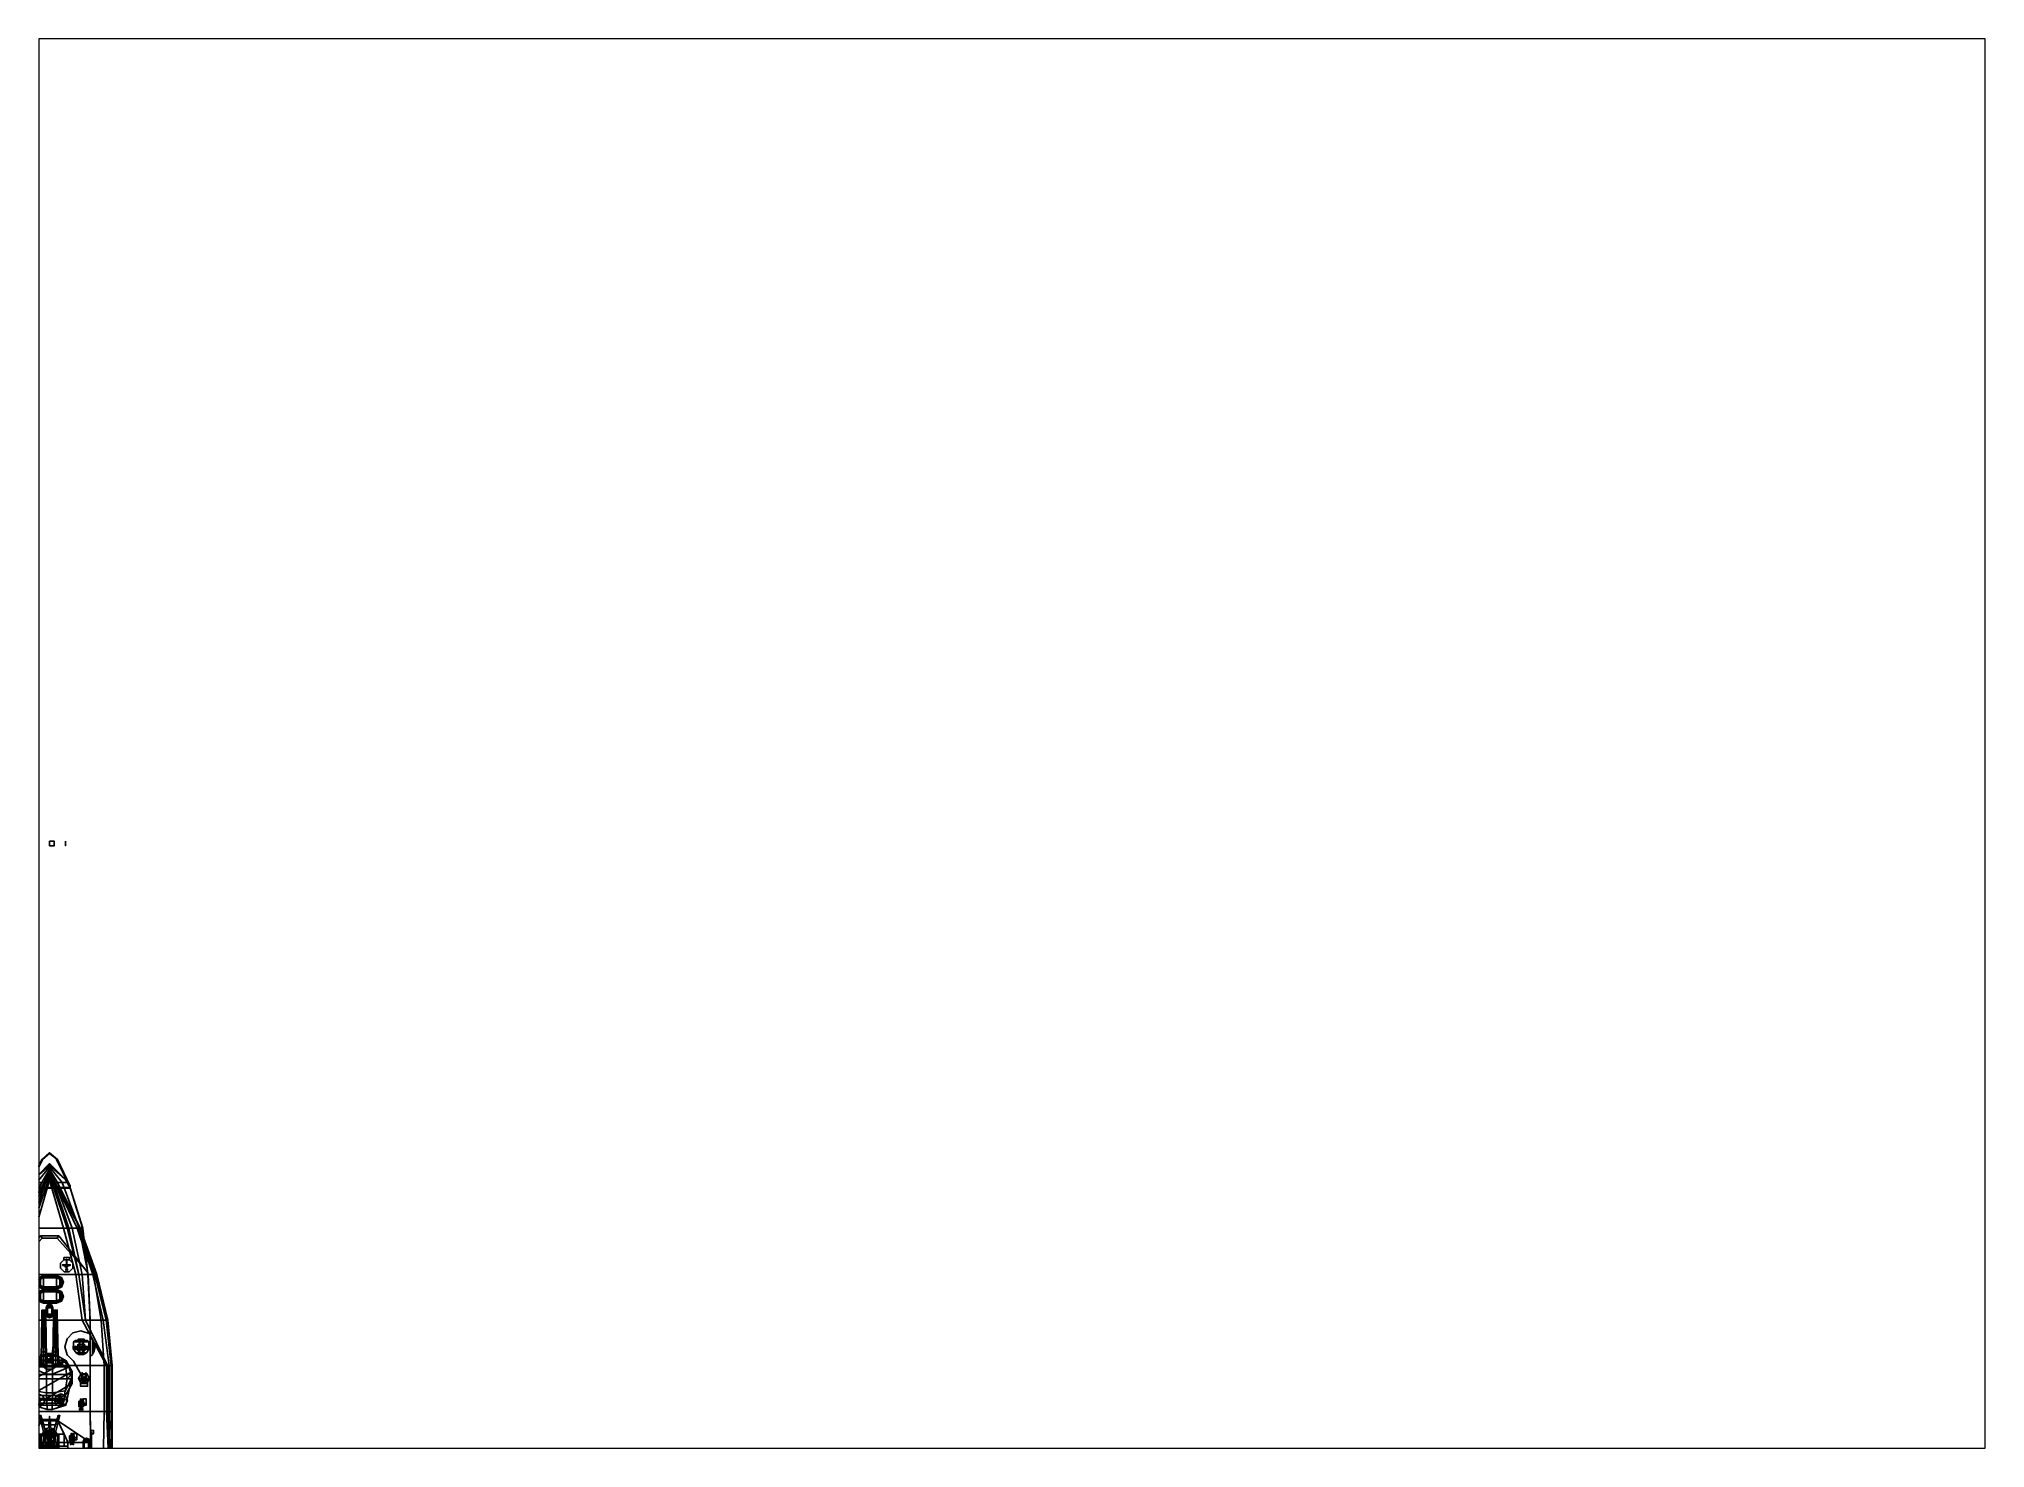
# Paper-space layout 'Layout1' of a CAD drawing. Header units: millimetres. Extents: x 28 to 251, y 20 to 181.
# The model-space entities are those that its viewports show. They can reach past a viewport. Long polylines and large blocks are cut down to what shows.
import ezdxf

# ---------------------------------------------------------------- set-up
doc = ezdxf.new("R2010")
doc.units = ezdxf.units.MM
for name, color, linetype in [('barrel', 1, 'Continuous'), ('boat', 3, 'Continuous'), ('gun', 1, 'Continuous'), ('guns', 1, 'Continuous'), ('railings', 6, 'Continuous'), ('shell', 5, 'Continuous'), ('sleeve', 5, 'Continuous'), ('turret', 2, 'Continuous')]:
    doc.layers.add(name, color=color, linetype=linetype)

msp = doc.modelspace()

# ---------------------------------------------------------------- linework, layer by layer
for points in [[(0, 127.18, -53.16), (0, 126.18, -53.16), (0, 126.18, -52.16), (0, 127.18, -52.16)], [(1, 127.18, -52.16), (1, 127.18, -53.16), (0, 127.18, -53.16), (0, 127.18, -52.16)], [(1, 127.18, -53.16), (1, 126.18, -53.16), (0, 126.18, -53.16), (0, 127.18, -53.16)], [(0, 127.18, -52.16), (0, 126.18, -52.16), (1, 126.18, -52.16), (1, 127.18, -52.16)], [(0, 126.18, -52.16), (0, 126.18, -53.16), (1, 126.18, -53.16), (1, 126.18, -52.16)], [(1, 126.18, -52.16), (1, 126.18, -53.16), (1, 127.18, -53.16), (1, 127.18, -52.16)], [(3.48, 127.18, -55.69), (3.48, 126.18, -55.69), (3.48, 126.18, -54.69), (3.48, 127.18, -54.69)], [(3.48, 127.18, -54.69), (3.48, 126.18, -54.69), (3.48, 126.18, -55.69), (3.48, 127.18, -55.69)], [(-1.62, 57.73, 8.56), (-1.7, 57.73, 8.48), (-4.47, 51.89, 4), (-4.39, 51.89, 4.08)], [(-1.7, 57.73, 8.48), (-1.62, 57.73, 8.4), (-4.39, 51.89, 3.92), (-4.47, 51.89, 4)], [(-1.62, 57.73, 8.4), (-1.54, 57.73, 8.48), (-4.31, 51.89, 4), (-4.39, 51.89, 3.92)], [(-1.54, 57.73, 8.48), (-1.62, 57.73, 8.56), (-4.39, 51.89, 4.08), (-4.31, 51.89, 4)], [(0, 56.81, 5.48), (0, 56.14, 2.59), (-2.73, 52.73, 2.59), (-4.09, 52.73, 5.29)], [(0, 56.81, 5.48), (0, 56.81, 5.48), (-4.09, 52.73, 5.29), (4.09, 52.73, 5.29)], [(0, 56.14, 2.59), (0, 55.58), (-1.7, 52.73), (-2.73, 52.73, 2.59)], [(0, 59.14, 9.71), (0, 59.22, 9.63), (-1.7, 57.73, 8.48), (-1.62, 57.73, 8.56)], [(0, 59.22, 9.63), (0, 59.14, 9.55), (-1.62, 57.73, 8.4), (-1.7, 57.73, 8.48)], [(0, 55.58), (0, 55.27, -1.51), (-1.21, 52.73, -1.51), (-1.7, 52.73)], [(0, 59.14, 9.55), (0, 59.06, 9.63), (-1.54, 57.73, 8.48), (-1.62, 57.73, 8.4)], [(0, 59.06, 9.63), (0, 59.14, 9.71), (-1.62, 57.73, 8.56), (-1.54, 57.73, 8.48)], [(0, 55.27, -1.51), (0, 54.99, -2.65), (-0.86, 52.73, -2.65), (-1.21, 52.73, -1.51)], [(0, 55.39, 5.4), (-0.08, 55.31, 5.4), (-0.08, 55.31, 14.7), (0, 55.39, 14.7)], [(0.08, 55.31, 14.7), (0, 55.39, 14.7), (-0.08, 55.31, 14.7), (0, 55.23, 14.7)], [(-0.08, 55.31, 5.4), (0, 55.23, 5.4), (0, 55.23, 14.7), (-0.08, 55.31, 14.7)], [(0, 59.22, 9.63), (0, 59.14, 9.71), (1.7, 57.73, 8.48), (1.62, 57.73, 8.4)], [(0, 59.14, 9.55), (0, 59.22, 9.63), (1.62, 57.73, 8.4), (1.54, 57.73, 8.48)], [(0, 59.06, 9.63), (0, 59.14, 9.55), (1.54, 57.73, 8.48), (1.62, 57.73, 8.56)], [(0, 59.14, 9.71), (0, 59.06, 9.63), (1.62, 57.73, 8.56), (1.7, 57.73, 8.48)], [(4.09, 52.73, 5.29), (2.73, 52.73, 2.59), (0, 56.14, 2.59), (0, 56.81, 5.48)], [(2.73, 52.73, 2.59), (1.7, 52.73), (0, 55.58), (0, 56.14, 2.59)], [(1.7, 52.73), (1.21, 52.73, -1.51), (0, 55.27, -1.51), (0, 55.58)], [(0.08, 55.31, 5.4), (0, 55.39, 5.4), (0, 55.39, 14.7), (0.08, 55.31, 14.7)], [(0, 55.23, 5.4), (0.08, 55.31, 5.4), (0.08, 55.31, 14.7), (0, 55.23, 14.7)], [(1.21, 52.73, -1.51), (0.86, 52.73, -2.65), (0, 54.99, -2.65), (0, 55.27, -1.51)], [(1.54, 57.73, 8.48), (1.62, 57.73, 8.4), (4.39, 51.89, 3.92), (4.31, 51.89, 4)], [(1.62, 57.73, 8.56), (1.54, 57.73, 8.48), (4.31, 51.89, 4), (4.39, 51.89, 4.08)], [(1.62, 57.73, 8.4), (1.7, 57.73, 8.48), (4.47, 51.89, 4), (4.39, 51.89, 3.92)], [(1.7, 57.73, 8.48), (1.62, 57.73, 8.56), (4.39, 51.89, 4.08), (4.47, 51.89, 4)], [(4.09, 52.73, 5.29), (-4.09, 52.73, 5.29), (-7.22, 42.71, 4.82), (7.22, 42.71, 4.82)], [(-4.09, 52.73, 5.29), (-2.73, 52.73, 2.59), (-6.44, 42.71, 1.98), (-7.22, 42.71, 4.82)], [(-1.21, 52.73, -1.51), (-1.21, 52.73, -1.51), (-6.53, 42.71, -2.65), (-6.65, 42.71, -2.35)], [(-1.7, 52.73), (-1.21, 52.73, -1.51), (-6.65, 42.71, -2.35), (-6.64, 42.71)], [(-2.73, 52.73, 2.59), (-1.7, 52.73), (-6.64, 42.71), (-6.44, 42.71, 1.98)], [(-1.21, 52.73, -1.51), (-1.21, 52.73, -1.51), (-6.33, 42.71, -2.85), (-6.53, 42.71, -2.65)], [(-1.21, 52.73, -1.51), (-1.21, 52.73, -1.51), (-6.03, 42.71, -2.96), (-6.33, 42.71, -2.85)], [(-1.21, 52.73, -1.51), (-1.21, 52.73, -1.51), (-4.91, 42.71, -2.96), (-6.03, 42.71, -2.96)], [(-1.21, 52.73, -1.51), (-0.86, 52.73, -2.65), (-4.21, 42.71, -3.74), (-4.91, 42.71, -2.96)], [(-4.39, 51.89, 4.08), (-4.47, 51.89, 4), (-4.47, 51.62, 3.69), (-4.39, 51.53, 3.77)], [(-4.47, 51.89, 4), (-4.39, 51.89, 3.92), (-4.39, 51.53, 3.61), (-4.47, 51.62, 3.69)], [(-4.39, 51.89, 3.92), (-4.31, 51.89, 4), (-4.31, 51.45, 3.69), (-4.39, 51.53, 3.61)], [(-4.31, 51.89, 4), (-4.39, 51.89, 4.08), (-4.39, 51.53, 3.77), (-4.31, 51.45, 3.69)], [(-4.39, 51.53, 3.66), (-4.31, 51.61, 3.74), (4.31, 51.61, 3.74), (4.39, 51.53, 3.66)], [(-4.31, 51.61, 3.74), (-4.39, 51.53, 3.82), (4.39, 51.53, 3.82), (4.31, 51.61, 3.74)], [(-4.31, 51.45, 3.74), (-4.39, 51.53, 3.66), (4.39, 51.53, 3.66), (4.31, 51.45, 3.74)], [(-4.39, 51.53, 3.82), (-4.31, 51.45, 3.74), (4.31, 51.45, 3.74), (4.39, 51.53, 3.82)], [(-0.86, 52.73, -2.65), (-0.46, 52.73, -3.9), (-3.81, 42.71, -4.03), (-4.21, 42.71, -3.74)], [(-0.46, 52.73, -3.9), (-0.14, 52.73, -4.35), (-3.05, 42.71, -4.35), (-3.81, 42.71, -4.03)], [(-0.14, 52.73, -4.35), (0.14, 52.73, -4.35), (3.05, 42.71, -4.35), (-3.05, 42.71, -4.35)], [(0, 54.99, -2.65), (0, 54.72, -3.9), (-0.46, 52.73, -3.9), (-0.86, 52.73, -2.65)], [(0, 54.72, -3.9), (0, 54.6, -4.35), (-0.14, 52.73, -4.35), (-0.46, 52.73, -3.9)], [(0, 54.6, -4.35), (0, 54.6, -4.35), (0.14, 52.73, -4.35), (-0.14, 52.73, -4.35)], [(0.86, 52.73, -2.65), (0.46, 52.73, -3.9), (0, 54.72, -3.9), (0, 54.99, -2.65)], [(0.46, 52.73, -3.9), (0.14, 52.73, -4.35), (0, 54.6, -4.35), (0, 54.72, -3.9)], [(3.81, 42.71, -4.03), (3.05, 42.71, -4.35), (0.14, 52.73, -4.35), (0.46, 52.73, -3.9)], [(4.21, 42.71, -3.74), (3.81, 42.71, -4.03), (0.46, 52.73, -3.9), (0.86, 52.73, -2.65)], [(4.91, 42.71, -2.96), (4.21, 42.71, -3.74), (0.86, 52.73, -2.65), (1.21, 52.73, -1.51)], [(6.03, 42.71, -2.96), (4.91, 42.71, -2.96), (1.21, 52.73, -1.51)], [(6.64, 42.71), (6.65, 42.71, -2.35), (1.21, 52.73, -1.51), (1.7, 52.73)], [(6.44, 42.71, 1.98), (6.64, 42.71), (1.7, 52.73), (2.73, 52.73, 2.59)], [(7.22, 42.71, 4.82), (6.44, 42.71, 1.98), (2.73, 52.73, 2.59), (4.09, 52.73, 5.29)], [(4.31, 51.89, 4), (4.39, 51.89, 3.92), (4.39, 51.53, 3.61), (4.31, 51.45, 3.69)], [(4.39, 51.89, 4.08), (4.31, 51.89, 4), (4.31, 51.45, 3.69), (4.39, 51.53, 3.77)], [(4.39, 51.89, 3.92), (4.47, 51.89, 4), (4.47, 51.61, 3.69), (4.39, 51.53, 3.61)], [(4.47, 51.89, 4), (4.39, 51.89, 4.08), (4.39, 51.53, 3.77), (4.47, 51.61, 3.69)], [(7.22, 42.71, 4.82), (-7.22, 42.71, 4.82), (-8.35, 32.66, 4.52), (8.35, 32.66, 4.52)], [(-4.91, 42.71, -2.96), (-4.21, 42.71, -3.74), (-6.35, 32.66, -4.09), (-7.08, 32.66, -3.52)], [(-4.21, 42.71, -3.74), (-3.81, 42.71, -4.03), (-5.71, 32.66, -4.35), (-6.35, 32.66, -4.09)], [(-3.05, 42.71, -4.35), (3.05, 42.71, -4.35), (5.71, 32.66, -4.35), (-5.71, 32.66, -4.35)], [(-3.81, 42.71, -4.03), (-3.06, 42.71, -4.35), (-5.71, 32.66, -4.35)], [(6.35, 32.66, -4.09), (5.71, 32.66, -4.35), (3.05, 42.71, -4.35), (3.81, 42.71, -4.03)], [(6.35, 32.66, -4.09), (6.35, 32.66, -4.09), (3.8, 42.71, -4.03), (4.21, 42.71, -3.74)], [(7.08, 32.66, -3.52), (6.35, 32.66, -4.09), (4.21, 42.71, -3.74), (4.91, 42.71, -2.96)], [(9.43, 32.66, -3.52), (7.08, 32.66, -3.52), (4.91, 42.71, -2.96), (6.03, 42.71, -2.96)], [(9.9, 32.66, -3.3), (9.43, 32.66, -3.52), (6.03, 42.71, -2.96), (6.33, 42.71, -2.85)], [(10.18, 32.66, -2.99), (9.9, 32.66, -3.3), (6.33, 42.71, -2.85), (6.53, 42.71, -2.65)], [(8.35, 32.66, 4.52), (8.43, 32.66, 1.98), (6.44, 42.71, 1.98), (7.22, 42.71, 4.82)], [(8.43, 32.66, 1.98), (9.55, 32.66), (6.64, 42.71), (6.44, 42.71, 1.98)], [(10.33, 32.66, -2.54), (10.18, 32.66, -2.99), (6.53, 42.71, -2.65), (6.65, 42.71, -2.35)], [(10.33, 32.66), (10.33, 32.66, -2.54), (6.65, 42.71, -2.35), (6.64, 42.71)], [(9.55, 32.66), (10.33, 32.66), (6.64, 42.71)], [(-1.62, 40.55, 4.75), (-2, 41.05, 5.93), (-8.21, 33.2, 4.8), (-8.3, 33.1, 4.53)], [(-8.3, 33.1, 4.53), (-8.21, 33.2, 4.8), (-2, 41.05, 5.93), (-1.62, 40.55, 4.75)], [(-1.62, 40.55, 4.75), (-2, 41.05, 5.93), (2, 41.05, 5.93), (1.62, 40.55, 4.75)], [(1.62, 40.55, 4.75), (2, 41.05, 5.93), (-2, 41.05, 5.93), (-1.62, 40.55, 4.75)], [(8.3, 33.1, 4.53), (8.21, 33.2, 4.8), (2, 41.05, 5.93), (1.62, 40.55, 4.75)], [(1.62, 40.55, 4.75), (2, 41.05, 5.93), (8.21, 33.2, 4.8), (8.3, 33.1, 4.53)], [(-4.36, 35.83, 5.71), (-5.08, 35.12, 5.71), (-5.08, 35.12, 4.61), (-4.36, 35.83, 4.61)], [(-5.08, 35.12, 5.71), (-4.36, 35.83, 5.71), (-4.36, 35.83, 4.61), (-5.08, 35.12, 4.61)], [(-5.08, 34.01, 5.71), (-4.29, 33.22, 5.71), (-4.29, 33.22, 4.53), (-5.08, 34.01, 4.56)], [(-4.29, 33.22, 5.71), (-5.08, 34.01, 5.71), (-5.08, 34.01, 4.56), (-4.29, 33.22, 4.53)], [(-3.12, 35.83, 5.71), (-3.12, 36.32, 5.71), (-4.36, 36.32, 5.71), (-4.36, 35.83, 5.71)], [(-3.12, 36.32, 5.71), (-3.12, 36.32, 4.61), (-4.36, 36.32, 4.61), (-4.36, 36.32, 5.71)], [(-4.36, 36.32, 5.71), (-4.36, 36.32, 4.61), (-4.36, 35.83, 4.61), (-4.36, 35.83, 5.71)], [(-4.36, 35.83, 5.71), (-4.36, 35.83, 4.61), (-3.12, 35.83, 4.61), (-3.12, 35.83, 5.71)], [(-3.83, 34.63, 5.84), (-3.73, 34.69, 5.84), (-3.73, 34.89, 4.56), (-4.01, 34.73, 4.56)], [(-3.83, 34.51, 5.84), (-3.83, 34.63, 5.84), (-4.01, 34.73, 4.56), (-4.01, 34.41, 4.56)], [(-3.73, 34.45, 5.84), (-3.83, 34.51, 5.84), (-4.01, 34.41, 4.56), (-3.73, 34.25, 4.56)], [(-3.73, 34.69, 5.84), (-3.63, 34.63, 5.84), (-3.45, 34.73, 4.56), (-3.73, 34.89, 4.56)], [(-3.63, 34.51, 5.84), (-3.73, 34.45, 5.84), (-3.73, 34.25, 4.56), (-3.45, 34.41, 4.56)], [(-3.63, 34.63, 5.84), (-3.63, 34.51, 5.84), (-3.45, 34.41, 4.56), (-3.45, 34.73, 4.56)], [(-3.19, 33.22, 5.71), (-2.4, 34.01, 5.71), (-2.4, 34.01, 4.56), (-3.19, 33.22, 4.53)], [(-2.4, 34.01, 5.71), (-3.19, 33.22, 5.71), (-3.19, 33.22, 4.53), (-2.4, 34.01, 4.56)], [(-3.12, 35.83, 4.61), (-3.12, 36.32, 4.61), (-3.12, 36.32, 5.71), (-3.12, 35.83, 5.71)], [(-2.4, 35.12, 5.71), (-3.12, 35.83, 5.71), (-3.12, 35.83, 4.61), (-2.4, 35.12, 4.61)], [(-3.12, 35.83, 5.71), (-2.4, 35.12, 5.71), (-2.4, 35.12, 4.61), (-3.12, 35.83, 4.61)], [(-2.4, 34.01, 5.71), (-2.4, 35.12, 5.71), (-2.4, 35.12, 4.61), (-2.4, 34.01, 4.56)], [(-2.4, 35.12, 5.71), (-2.4, 34.01, 5.71), (-2.4, 34.01, 4.56), (-2.4, 35.12, 4.61)], [(3.12, 35.83, 5.71), (2.4, 35.12, 5.71), (2.4, 35.12, 4.61), (3.12, 35.83, 4.61)], [(2.4, 35.12, 5.71), (3.12, 35.83, 5.71), (3.12, 35.83, 4.61), (2.4, 35.12, 4.61)], [(2.4, 34.01, 5.71), (2.4, 35.12, 5.71), (2.4, 35.12, 4.61), (2.4, 34.01, 4.56)], [(2.4, 35.12, 5.71), (2.4, 34.01, 5.71), (2.4, 34.01, 4.56), (2.4, 35.12, 4.61)], [(3.19, 33.22, 5.71), (2.4, 34.01, 5.71), (2.4, 34.01, 4.56), (3.19, 33.22, 4.53)], [(2.4, 34.01, 5.71), (3.19, 33.22, 5.71), (3.19, 33.22, 4.53), (2.4, 34.01, 4.56)], [(4.36, 36.32, 5.71), (4.36, 36.32, 4.61), (3.12, 36.32, 4.61), (3.12, 36.32, 5.71)], [(4.36, 35.83, 5.71), (4.36, 36.32, 5.71), (3.12, 36.32, 5.71), (3.12, 35.83, 5.71)], [(3.12, 36.32, 5.71), (3.12, 36.32, 4.61), (3.12, 35.83, 4.61), (3.12, 35.83, 5.71)], [(3.12, 35.83, 5.71), (3.12, 35.83, 4.61), (4.36, 35.83, 4.61), (4.36, 35.83, 5.71)], [(3.63, 34.63, 5.84), (3.73, 34.69, 5.84), (3.73, 34.89, 4.56), (3.45, 34.73, 4.56)], [(3.63, 34.51, 5.84), (3.63, 34.63, 5.84), (3.45, 34.73, 4.56), (3.45, 34.41, 4.56)], [(3.73, 34.45, 5.84), (3.63, 34.51, 5.84), (3.45, 34.41, 4.56), (3.73, 34.25, 4.56)], [(3.73, 34.69, 5.84), (3.83, 34.63, 5.84), (4.01, 34.73, 4.56), (3.73, 34.89, 4.56)], [(3.83, 34.51, 5.84), (3.73, 34.45, 5.84), (3.73, 34.25, 4.56), (4.01, 34.41, 4.56)], [(3.83, 34.63, 5.84), (3.83, 34.51, 5.84), (4.01, 34.41, 4.56), (4.01, 34.73, 4.56)], [(5.08, 34.01, 5.71), (4.29, 33.22, 5.71), (4.29, 33.22, 4.53), (5.08, 34.01, 4.56)], [(4.29, 33.22, 5.71), (5.08, 34.01, 5.71), (5.08, 34.01, 4.56), (4.29, 33.22, 4.53)], [(4.36, 35.83, 4.61), (4.36, 36.32, 4.61), (4.36, 36.32, 5.71), (4.36, 35.83, 5.71)], [(4.36, 35.83, 5.71), (5.08, 35.12, 5.71), (5.08, 35.12, 4.61), (4.36, 35.83, 4.61)], [(5.08, 35.12, 5.71), (4.36, 35.83, 5.71), (4.36, 35.83, 4.61), (5.08, 35.12, 4.61)], [(5.08, 35.12, 5.71), (5.08, 34.01, 5.71), (5.08, 34.01, 4.56), (5.08, 35.12, 4.61)], [(5.08, 34.01, 5.71), (5.08, 35.12, 5.71), (5.08, 35.12, 4.61), (5.08, 34.01, 4.56)], [(8.35, 32.66, 4.52), (-8.35, 32.66, 4.52), (-8.84, 22.68, 4.2), (8.84, 22.68, 4.2)], [(-5.71, 32.66, -4.35), (5.71, 32.66, -4.35), (7.12, 22.68, -4.35), (-7.12, 22.68, -4.35)], [(-4.29, 33.22, 5.71), (-3.19, 33.22, 5.71), (-3.19, 33.22, 4.53), (-4.29, 33.22, 4.53)], [(-3.19, 33.22, 5.71), (-4.29, 33.22, 5.71), (-4.29, 33.22, 4.53), (-3.19, 33.22, 4.53)], [(4.29, 33.22, 5.71), (3.19, 33.22, 5.71), (3.19, 33.22, 4.53), (4.29, 33.22, 4.53)], [(3.19, 33.22, 5.71), (4.29, 33.22, 5.71), (4.29, 33.22, 4.53), (3.19, 33.22, 4.53)], [(7.85, 22.68, -3.98), (7.12, 22.68, -4.35), (5.71, 32.66, -4.35), (6.35, 32.66, -4.09)], [(7.85, 22.68, -3.98), (7.85, 22.68, -3.98), (6.35, 32.66, -4.09), (7.08, 32.66, -3.52)], [(11.72, 22.68, -3.98), (7.85, 22.68, -3.98), (7.08, 32.66, -3.52), (9.43, 32.66, -3.52)], [(8.84, 22.68, 4.2), (8.86, 22.68, 1.98), (8.43, 32.66, 1.98), (8.35, 32.66, 4.52)], [(8.86, 22.68, 1.98), (11.27, 22.68), (9.55, 32.66), (8.43, 32.66, 1.98)], [(12.32, 22.68, -3.69), (11.72, 22.68, -3.98), (9.43, 32.66, -3.52), (9.9, 32.66, -3.3)], [(11.27, 22.68), (12.74, 22.68), (10.33, 32.66), (9.55, 32.66)], [(12.62, 22.68, -3.32), (12.32, 22.68, -3.69), (9.9, 32.66, -3.3), (10.18, 32.66, -2.99)], [(12.71, 22.68, -2.81), (12.62, 22.68, -3.32), (10.18, 32.66, -2.99), (10.33, 32.66, -2.54)], [(12.74, 22.68), (12.71, 22.68, -2.81), (10.33, 32.66, -2.54), (10.33, 32.66)], [(-7.12, 22.68, -4.35), (7.12, 22.68, -4.35), (12.39, 12.76, -4.35), (-12.39, 12.76, -4.35)], [(8.84, 22.68, 4.2), (-8.84, 22.68, 4.2), (-8.84, 12.76, 3.99), (8.84, 12.76, 3.99)], [(12.65, 12.76, -4.3), (12.39, 12.76, -4.35), (7.12, 22.68, -4.35), (7.85, 22.68, -3.98)], [(13, 12.76, -4.19), (12.65, 12.76, -4.3), (7.85, 22.68, -3.98), (11.72, 22.68, -3.98)], [(8.84, 12.76, 3.99), (8.86, 12.76, 1.98), (8.86, 22.68, 1.98), (8.84, 22.68, 4.2)], [(8.86, 12.76, 1.98), (11.92, 12.76), (11.27, 22.68), (8.86, 22.68, 1.98)], [(11.92, 12.76), (13.67, 12.76), (12.74, 22.68), (11.27, 22.68)], [(13.41, 12.76, -3.88), (13, 12.76, -4.19), (11.72, 22.68, -3.98), (12.32, 22.68, -3.69)], [(13.59, 12.76, -3.53), (13.41, 12.76, -3.88), (12.32, 22.68, -3.69), (12.62, 22.68, -3.32)], [(13.66, 12.76, -3.06), (13.59, 12.76, -3.53), (12.62, 22.68, -3.32), (12.71, 22.68, -2.81)], [(13.67, 12.76), (13.66, 12.76, -3.06), (12.71, 22.68, -2.81), (12.74, 22.68)], [(-3.8, 18.58, 5.16), (-5.09, 19.87, 5.16), (-5.09, 19.87, 4.14), (-3.8, 18.58, 4.11)], [(-5.09, 19.87, 5.16), (-3.8, 18.58, 5.16), (-3.8, 18.58, 4.11), (-5.09, 19.87, 4.14)], [(-3.33, 16.82, 5.16), (-3.8, 18.58, 5.16), (-3.8, 18.58, 4.11), (-3.33, 16.82, 4.07)], [(-3.8, 18.58, 5.16), (-3.33, 16.82, 5.16), (-3.33, 16.82, 4.07), (-3.8, 18.58, 4.11)], [(3.33, 16.82, 5.16), (3.8, 18.58, 5.16), (3.8, 18.58, 4.11), (3.33, 16.82, 4.07)], [(3.8, 18.58, 5.16), (3.33, 16.82, 5.16), (3.33, 16.82, 4.07), (3.8, 18.58, 4.11)], [(3.8, 18.58, 5.16), (5.09, 19.87, 5.16), (5.09, 19.87, 4.14), (3.8, 18.58, 4.11)], [(5.09, 19.87, 5.16), (3.8, 18.58, 5.16), (3.8, 18.58, 4.11), (5.09, 19.87, 4.14)], [(5.09, 19.87, 5.16), (6.85, 20.34, 5.16), (6.85, 20.34, 4.15), (5.09, 19.87, 4.14)], [(6.85, 20.34, 5.16), (5.09, 19.87, 5.16), (5.09, 19.87, 4.14), (6.85, 20.34, 4.15)], [(6.85, 20.34, 5.16), (8.84, 19.67, 5.16), (8.84, 19.67, 4.13), (6.85, 20.34, 4.15)], [(8.84, 19.67, 5.16), (6.85, 20.34, 5.16), (6.85, 20.34, 4.15), (8.84, 19.67, 4.13)], [(8.84, 19.67, 5.16), (8.84, 18.83, 5.16), (8.84, 18.83, 4.12), (8.84, 19.67, 4.14)], [(8.84, 18.83, 5.16), (8.84, 19.67, 5.16), (8.84, 19.67, 4.14), (8.84, 18.83, 4.12)], [(8.84, 14.71, 4.03), (9.33, 15.17, 4.03), (9.33, 18.37, 4.03), (8.84, 18.83, 4.03)], [(8.84, 18.83, 5.16), (9.33, 18.37, 5.16), (9.33, 18.37), (8.84, 18.83)], [(8.84, 18.83), (9.33, 18.37), (9.33, 18.37, 5.16), (8.84, 18.83, 5.16)], [(9.33, 18.37), (9.7, 17.65), (9.7, 17.65, 5.16), (9.33, 18.37, 5.16)], [(9.33, 18.37, 5.16), (9.7, 17.65, 5.16), (9.7, 17.65), (9.33, 18.37)], [(9.33, 15.17, 4.03), (9.7, 15.89, 4.03), (9.7, 17.65, 4.03), (9.33, 18.37, 4.03)], [(9.7, 17.65, 5.16), (9.84, 17.01, 5.16), (9.84, 17.01), (9.7, 17.65)], [(9.7, 17.65), (9.84, 17.01), (9.84, 17.01, 5.16), (9.7, 17.65, 5.16)], [(9.7, 15.89, 4.03), (9.84, 16.53, 4.03), (9.84, 17.01, 4.03), (9.7, 17.65, 4.03)], [(9.84, 16.53), (9.84, 17.01), (9.84, 17.01, 5.16), (9.84, 16.53, 5.16)], [(9.84, 16.53, 5.16), (9.84, 17.01, 5.16), (9.84, 17.01), (9.84, 16.53)], [(-12.39, 12.76, -4.35), (12.39, 12.76, -4.35), (12.39, 2.72, -4.35), (-12.39, 2.72, -4.35)], [(8.84, 12.76, 3.99), (-8.84, 12.76, 3.99), (-8.84, 2.72, 3.99), (8.84, 2.72, 3.99)], [(-5.24, 13.74, 5), (-3.8, 15.06, 5.16), (-3.8, 15.06, 4.03), (-5.24, 13.74, 4)], [(-3.8, 15.06, 5.16), (-5.24, 13.74, 5), (-5.24, 13.74, 4), (-3.8, 15.06, 4.03)], [(-4.96, 11.49, 9.04), (1.33, 15.12, 9.04), (-1.33, 15.12, 9.04), (-3.63, 13.79, 9.04)], [(-4.96, 8.83, 9.04), (3.63, 13.79, 9.04), (1.33, 15.12, 9.04), (-4.96, 11.49, 9.04)], [(-3.63, 6.53, 9.04), (4.96, 11.49, 9.04), (3.63, 13.79, 9.04), (-4.96, 8.83, 9.04)], [(-3.63, 13.79, 3.99), (-4.96, 11.49, 3.99), (-4.96, 11.49, 9.04), (-3.63, 13.79, 9.04)], [(-3.8, 15.06, 5.16), (-3.33, 16.82, 5.16), (-3.33, 16.82, 4.07), (-3.8, 15.06, 4.03)], [(-3.33, 16.82, 5.16), (-3.8, 15.06, 5.16), (-3.8, 15.06, 4.03), (-3.33, 16.82, 4.07)], [(-1.33, 15.12, 3.99), (-3.63, 13.79, 3.99), (-3.63, 13.79, 9.04), (-1.33, 15.12, 9.04)], [(1.33, 15.12, 3.99), (-1.33, 15.12, 3.99), (-1.33, 15.12, 9.04), (1.33, 15.12, 9.04)], [(3.63, 13.79, 3.99), (1.33, 15.12, 3.99), (1.33, 15.12, 9.04), (3.63, 13.79, 9.04)], [(3.8, 15.06, 5.16), (3.33, 16.82, 5.16), (3.33, 16.82, 4.07), (3.8, 15.06, 4.03)], [(3.33, 16.82, 5.16), (3.8, 15.06, 5.16), (3.8, 15.06, 4.03), (3.33, 16.82, 4.07)], [(4.96, 11.49, 3.99), (3.63, 13.79, 3.99), (3.63, 13.79, 9.04), (4.96, 11.49, 9.04)], [(5.24, 13.74, 5), (3.8, 15.06, 5.16), (3.8, 15.06, 4.03), (5.24, 13.74, 4)], [(3.8, 15.06, 5.16), (5.24, 13.74, 5), (5.24, 13.74, 4), (3.8, 15.06, 4.03)], [(7.57, 9.58, 5), (5.24, 13.74, 5), (5.24, 13.74, 4), (7.57, 9.58, 3.99)], [(7.57, 9.58, 3.99), (5.24, 13.74, 4), (5.24, 13.74, 5), (7.57, 9.58, 5)], [(8.84, 14.71, 5.16), (9.33, 15.17, 5.16), (9.33, 15.17), (8.84, 14.71)], [(8.84, 14.71), (9.33, 15.17), (9.33, 15.17, 5.16), (8.84, 14.71, 5.16)], [(8.84, 14.71, 5.16), (8.84, 9.58, 5), (8.84, 9.58, 4), (8.84, 14.71, 4.03)], [(8.84, 14.71, 4.03), (8.84, 9.58, 4), (8.84, 9.58, 5), (8.84, 14.71, 5.16)], [(8.84, 2.72, 3.99), (8.86, 2.72, 1.98), (8.86, 12.76, 1.98), (8.84, 12.76, 3.99)], [(8.86, 2.72, 1.98), (11.92, 2.72), (11.92, 12.76), (8.86, 12.76, 1.98)], [(9.33, 15.17, 5.16), (9.7, 15.89, 5.16), (9.7, 15.89), (9.33, 15.17)], [(9.33, 15.17), (9.7, 15.89), (9.7, 15.89, 5.16), (9.33, 15.17, 5.16)], [(9.7, 15.89, 5.16), (9.84, 16.53, 5.16), (9.84, 16.53), (9.7, 15.89)], [(9.7, 15.89), (9.84, 16.53), (9.84, 16.53, 5.16), (9.7, 15.89, 5.16)], [(11.92, 2.72), (13.67, 2.72), (13.67, 12.76), (11.92, 12.76)], [(12.65, 2.72, -4.3), (12.39, 2.72, -4.35), (12.39, 12.76, -4.35), (12.65, 12.76, -4.3)], [(13, 2.72, -4.19), (12.65, 2.72, -4.3), (12.65, 12.76, -4.3), (13, 12.76, -4.19)], [(13.41, 2.72, -3.88), (13, 2.72, -4.19), (13, 12.76, -4.19), (13.41, 12.76, -3.88)], [(13.59, 2.72, -3.53), (13.41, 2.72, -3.88), (13.41, 12.76, -3.88), (13.59, 12.76, -3.53)], [(13.66, 2.72, -3.06), (13.59, 2.72, -3.53), (13.59, 12.76, -3.53), (13.66, 12.76, -3.06)], [(13.67, 2.72), (13.66, 2.72, -3.06), (13.66, 12.76, -3.06), (13.67, 12.76)], [(-4.96, 8.83, 3.99), (-3.63, 6.53, 3.99), (-3.63, 6.53, 9.04), (-4.96, 8.83, 9.04)], [(-1.33, 5.2, 9.04), (4.96, 8.83, 9.04), (4.96, 11.49, 9.04), (-3.63, 6.53, 9.04)], [(1.33, 5.2, 9.04), (3.63, 6.53, 9.04), (4.96, 8.83, 9.04), (-1.33, 5.2, 9.04)], [(3.63, 6.53, 3.99), (4.96, 8.83, 3.99), (4.96, 8.83, 9.04), (3.63, 6.53, 9.04)], [(4.96, 8.83, 3.99), (4.96, 11.49, 3.99), (4.96, 11.49, 9.04), (4.96, 8.83, 9.04)], [(8.13, 10.96, 6.48), (6.91, 10.96, 6.48), (6.3, 9.9, 6.48), (8.74, 9.9, 6.48)], [(6.3, 9.9, 6.48), (6.91, 10.96, 6.48), (6.91, 10.96, 7.79), (6.3, 9.9, 7.79)], [(6.91, 10.96, 6.48), (6.3, 9.9, 6.48), (6.3, 9.9, 7.79), (6.91, 10.96, 7.79)], [(7.36, 10.19, 6.24), (7.19, 9.9, 6.24), (6.3, 9.9, 6.48), (6.91, 10.96, 6.48)], [(8.74, 9.9, 6.48), (6.3, 9.9, 6.48), (6.77, 9.09, 6.48), (8.27, 9.09, 6.48)], [(6.3, 9.9, 6.48), (6.77, 9.09, 6.48), (6.77, 9.09, 7.79), (6.3, 9.9, 7.79)], [(6.77, 9.09, 6.48), (6.3, 9.9, 6.48), (6.3, 9.9, 7.79), (6.77, 9.09, 7.79)], [(7.19, 9.9, 6.24), (7.36, 9.61, 6.24), (6.91, 8.84, 6.48), (6.3, 9.9, 6.48)], [(6.77, 8.23, 7.79), (6.77, 9.09, 7.79), (6.77, 9.09, 6.48), (6.77, 8.23, 6.48)], [(6.77, 8.23, 6.48), (6.77, 9.09, 6.48), (6.77, 9.09, 7.79), (6.77, 8.23, 7.79)], [(8.27, 8.23, 6.48), (6.77, 8.23, 6.48), (6.77, 9.09, 6.48), (8.27, 9.09, 6.48)], [(8.27, 9.09, 6.48), (6.77, 9.09, 6.48), (6.77, 8.23, 6.48), (8.27, 8.23, 6.48)], [(6.98, 9.56, 8.02), (6.96, 9.69, 7.98), (6.83, 9.69, 8.21), (6.86, 9.56, 8.21)], [(6.86, 9.56, 8.21), (6.83, 9.69, 8.21), (6.96, 9.69, 7.98), (6.98, 9.56, 8.01)], [(6.86, 9.56, 8.21), (6.83, 9.69, 8.21), (6.96, 9.69, 8.44), (6.98, 9.56, 8.41)], [(6.98, 9.56, 8.41), (6.96, 9.69, 8.44), (6.83, 9.69, 8.21), (6.86, 9.56, 8.21)], [(7.03, 9.46, 8.1), (6.98, 9.56, 8.02), (6.86, 9.56, 8.21), (6.96, 9.46, 8.21)], [(6.96, 9.46, 8.21), (6.86, 9.56, 8.21), (6.98, 9.56, 8.01), (7.03, 9.46, 8.1)], [(6.96, 9.46, 8.21), (6.86, 9.56, 8.21), (6.98, 9.56, 8.41), (7.03, 9.46, 8.32)], [(7.03, 9.46, 8.32), (6.98, 9.56, 8.41), (6.86, 9.56, 8.21), (6.96, 9.46, 8.21)], [(6.9, 9.56, 8.21), (6.89, 9.59, 8.21), (7.06, 10.61, 8.21), (7.06, 10.57, 8.21)], [(7.06, 10.57, 8.21), (7.06, 10.61, 8.21), (6.89, 9.59, 8.21), (6.9, 9.56, 8.21)], [(6.91, 10.96, 6.48), (8.13, 10.96, 6.48), (8.13, 10.96, 7.79), (6.91, 10.96, 7.79)], [(8.13, 10.96, 6.48), (6.91, 10.96, 6.48), (6.91, 10.96, 7.79), (8.13, 10.96, 7.79)], [(7.68, 10.19, 6.24), (7.36, 10.19, 6.24), (6.91, 10.96, 6.48), (8.13, 10.96, 6.48)], [(7.36, 9.61, 6.24), (7.68, 9.61, 6.24), (8.13, 8.84, 6.48), (6.91, 8.84, 6.48)], [(6.98, 9.56, 8.41), (6.96, 9.69, 8.44), (7.22, 9.69, 8.44), (7.2, 9.56, 8.41)], [(7.2, 9.56, 8.41), (7.22, 9.69, 8.44), (6.96, 9.69, 8.44), (6.98, 9.56, 8.41)], [(7.2, 9.56, 8.01), (7.22, 9.69, 7.98), (6.96, 9.69, 7.98), (6.98, 9.56, 8.02)], [(6.98, 9.56, 8.01), (6.96, 9.69, 7.98), (7.22, 9.69, 7.98), (7.2, 9.56, 8.02)], [(7.09, 9.43, 8.21), (7.03, 9.46, 8.1), (6.96, 9.46, 8.21), (7.09, 9.43, 8.21)], [(7.09, 9.43, 8.21), (6.96, 9.46, 8.21), (7.03, 9.46, 8.1), (7.09, 9.43, 8.21)], [(7.09, 9.43, 8.21), (6.96, 9.46, 8.21), (7.03, 9.46, 8.32), (7.09, 9.43, 8.21)], [(7.09, 9.43, 8.21), (7.03, 9.46, 8.32), (6.96, 9.46, 8.21), (7.09, 9.43, 8.21)], [(7.03, 9.46, 8.32), (6.98, 9.56, 8.41), (7.2, 9.56, 8.41), (7.16, 9.46, 8.32)], [(7.16, 9.46, 8.32), (7.2, 9.56, 8.41), (6.98, 9.56, 8.41), (7.03, 9.46, 8.32)], [(7.16, 9.46, 8.1), (7.2, 9.56, 8.01), (6.98, 9.56, 8.02), (7.03, 9.46, 8.1)], [(7.03, 9.46, 8.1), (6.98, 9.56, 8.01), (7.2, 9.56, 8.02), (7.16, 9.46, 8.1)], [(7.09, 9.43, 8.21), (7.16, 9.46, 8.1), (7.03, 9.46, 8.1), (7.09, 9.43, 8.21)], [(7.09, 9.43, 8.21), (7.03, 9.46, 8.1), (7.16, 9.46, 8.1), (7.09, 9.43, 8.21)], [(7.09, 9.43, 8.21), (7.03, 9.46, 8.32), (7.16, 9.46, 8.32), (7.09, 9.43, 8.21)], [(7.09, 9.43, 8.21), (7.16, 9.46, 8.32), (7.03, 9.46, 8.32), (7.09, 9.43, 8.21)], [(7.06, 9.44, 8.21), (7.11, 9.44, 8.24), (7.11, 11.19, 8.24), (7.06, 11.19, 8.21)], [(7.11, 9.44, 8.18), (7.06, 9.44, 8.21), (7.06, 11.19, 8.21), (7.11, 11.19, 8.18)], [(7.11, 11.19, 8.24), (7.11, 11.19, 8.18), (7.06, 11.19, 8.21)], [(7.08, 10.79, 7.48), (7.08, 10.79, 6.48), (7.08, 9.43, 6.48), (7.08, 9.43, 8.07)], [(7.96, 10.79, 7.48), (7.96, 10.79, 6.48), (7.08, 10.79, 6.48), (7.08, 10.79, 7.48)], [(7.96, 9.43, 8.07), (7.96, 10.79, 7.48), (7.08, 10.79, 7.48), (7.08, 9.43, 8.07)], [(7.08, 9.43, 8.07), (7.08, 9.43, 6.48), (7.96, 9.43, 6.48), (7.96, 9.43, 8.07)], [(7.09, 9.43, 8.21), (7.22, 9.46, 8.21), (7.16, 9.46, 8.1), (7.09, 9.43, 8.21)], [(7.09, 9.43, 8.21), (7.16, 9.46, 8.1), (7.22, 9.46, 8.21), (7.09, 9.43, 8.21)], [(7.09, 9.43, 8.21), (7.16, 9.46, 8.32), (7.22, 9.46, 8.21), (7.09, 9.43, 8.21)], [(7.09, 9.43, 8.21), (7.22, 9.46, 8.21), (7.16, 9.46, 8.32), (7.09, 9.43, 8.21)], [(7.11, 9.44, 8.24), (7.11, 9.44, 8.18), (7.11, 11.19, 8.18), (7.11, 11.19, 8.24)], [(7.11, 10.57, 8.18), (7.11, 10.61, 8.18), (7.19, 9.59, 8.04), (7.18, 9.56, 8.05)], [(7.18, 9.56, 8.05), (7.19, 9.59, 8.04), (7.11, 10.61, 8.18), (7.11, 10.57, 8.18)], [(7.11, 10.57, 8.24), (7.11, 10.61, 8.24), (7.19, 9.59, 8.38), (7.18, 9.56, 8.37)], [(7.18, 9.56, 8.37), (7.19, 9.59, 8.38), (7.11, 10.61, 8.24), (7.11, 10.57, 8.24)], [(7.22, 9.46, 8.21), (7.32, 9.56, 8.21), (7.2, 9.56, 8.01), (7.16, 9.46, 8.1)], [(7.16, 9.46, 8.1), (7.2, 9.56, 8.02), (7.32, 9.56, 8.21), (7.22, 9.46, 8.21)], [(7.16, 9.46, 8.32), (7.2, 9.56, 8.41), (7.32, 9.56, 8.21), (7.22, 9.46, 8.21)], [(7.22, 9.46, 8.21), (7.32, 9.56, 8.21), (7.2, 9.56, 8.41), (7.16, 9.46, 8.32)], [(7.36, 10.19, 3.99), (7.19, 9.9, 3.99), (7.19, 9.9, 6.24), (7.36, 10.19, 6.24)], [(7.19, 9.9, 3.99), (7.36, 9.61, 3.99), (7.36, 9.61, 6.24), (7.19, 9.9, 6.24)], [(7.32, 9.56, 8.21), (7.35, 9.69, 8.21), (7.22, 9.69, 7.98), (7.2, 9.56, 8.01)], [(7.2, 9.56, 8.02), (7.22, 9.69, 7.98), (7.35, 9.69, 8.21), (7.32, 9.56, 8.21)], [(7.2, 9.56, 8.41), (7.22, 9.69, 8.44), (7.35, 9.69, 8.21), (7.32, 9.56, 8.21)], [(7.32, 9.56, 8.21), (7.35, 9.69, 8.21), (7.22, 9.69, 8.44), (7.2, 9.56, 8.41)], [(7.68, 10.19, 3.99), (7.36, 10.19, 3.99), (7.36, 10.19, 6.24), (7.68, 10.19, 6.24)], [(7.36, 9.61, 3.99), (7.68, 9.61, 3.99), (7.68, 9.61, 6.24), (7.36, 9.61, 6.24)], [(8.84, 9.58, 4), (7.57, 9.58, 4), (7.57, 9.58, 5), (8.84, 9.58, 5)], [(8.84, 9.58, 5), (7.57, 9.58, 5), (7.57, 9.58, 4), (8.84, 9.58, 4)], [(7.68, 9.61, 3.99), (7.85, 9.9, 3.99), (7.85, 9.9, 6.24), (7.68, 9.61, 6.24)], [(7.85, 9.9, 6.24), (7.68, 10.19, 6.24), (8.13, 10.96, 6.48), (8.74, 9.9, 6.48)], [(7.85, 9.9, 3.99), (7.68, 10.19, 3.99), (7.68, 10.19, 6.24), (7.85, 9.9, 6.24)], [(7.68, 9.61, 6.24), (7.85, 9.9, 6.24), (8.74, 9.9, 6.48), (8.13, 8.84, 6.48)], [(7.84, 9.56, 8.02), (7.82, 9.69, 7.98), (7.69, 9.69, 8.21), (7.72, 9.56, 8.21)], [(7.72, 9.56, 8.21), (7.69, 9.69, 8.21), (7.82, 9.69, 7.98), (7.84, 9.56, 8.01)], [(7.72, 9.56, 8.21), (7.69, 9.69, 8.21), (7.82, 9.69, 8.44), (7.84, 9.56, 8.41)], [(7.84, 9.56, 8.41), (7.82, 9.69, 8.44), (7.69, 9.69, 8.21), (7.72, 9.56, 8.21)], [(7.89, 9.46, 8.1), (7.84, 9.56, 8.02), (7.72, 9.56, 8.21), (7.82, 9.46, 8.21)], [(7.82, 9.46, 8.21), (7.72, 9.56, 8.21), (7.84, 9.56, 8.01), (7.89, 9.46, 8.1)], [(7.82, 9.46, 8.21), (7.72, 9.56, 8.21), (7.84, 9.56, 8.41), (7.89, 9.46, 8.32)], [(7.89, 9.46, 8.32), (7.84, 9.56, 8.41), (7.72, 9.56, 8.21), (7.82, 9.46, 8.21)], [(7.76, 9.56, 8.21), (7.75, 9.59, 8.21), (7.92, 10.61, 8.21), (7.92, 10.57, 8.21)], [(7.92, 10.57, 8.21), (7.92, 10.61, 8.21), (7.75, 9.59, 8.21), (7.76, 9.56, 8.21)], [(7.84, 9.56, 8.41), (7.82, 9.69, 8.44), (8.08, 9.69, 8.44), (8.06, 9.56, 8.41)], [(8.06, 9.56, 8.41), (8.08, 9.69, 8.44), (7.82, 9.69, 8.44), (7.84, 9.56, 8.41)], [(8.06, 9.56, 8.01), (8.08, 9.69, 7.98), (7.82, 9.69, 7.98), (7.84, 9.56, 8.02)], [(7.84, 9.56, 8.01), (7.82, 9.69, 7.98), (8.08, 9.69, 7.98), (8.06, 9.56, 8.02)], [(7.95, 9.43, 8.21), (7.89, 9.46, 8.1), (7.82, 9.46, 8.21), (7.95, 9.43, 8.21)], [(7.95, 9.43, 8.21), (7.82, 9.46, 8.21), (7.89, 9.46, 8.1), (7.95, 9.43, 8.21)], [(7.95, 9.43, 8.21), (7.82, 9.46, 8.21), (7.89, 9.46, 8.32), (7.95, 9.43, 8.21)], [(7.95, 9.43, 8.21), (7.89, 9.46, 8.32), (7.82, 9.46, 8.21), (7.95, 9.43, 8.21)], [(7.89, 9.46, 8.32), (7.84, 9.56, 8.41), (8.06, 9.56, 8.41), (8.02, 9.46, 8.32)], [(8.02, 9.46, 8.32), (8.06, 9.56, 8.41), (7.84, 9.56, 8.41), (7.89, 9.46, 8.32)], [(8.02, 9.46, 8.1), (8.06, 9.56, 8.01), (7.84, 9.56, 8.02), (7.89, 9.46, 8.1)], [(7.89, 9.46, 8.1), (7.84, 9.56, 8.01), (8.06, 9.56, 8.02), (8.02, 9.46, 8.1)], [(7.95, 9.43, 8.21), (8.02, 9.46, 8.1), (7.89, 9.46, 8.1), (7.95, 9.43, 8.21)], [(7.95, 9.43, 8.21), (7.89, 9.46, 8.1), (8.02, 9.46, 8.1), (7.95, 9.43, 8.21)], [(7.95, 9.43, 8.21), (7.89, 9.46, 8.32), (8.02, 9.46, 8.32), (7.95, 9.43, 8.21)], [(7.95, 9.43, 8.21), (8.02, 9.46, 8.32), (7.89, 9.46, 8.32), (7.95, 9.43, 8.21)], [(7.92, 9.44, 8.21), (7.97, 9.44, 8.24), (7.97, 11.19, 8.24), (7.92, 11.19, 8.21)], [(7.97, 9.44, 8.18), (7.92, 9.44, 8.21), (7.92, 11.19, 8.21), (7.97, 11.19, 8.18)], [(7.97, 11.19, 8.24), (7.97, 11.19, 8.18), (7.92, 11.19, 8.21)], [(7.95, 9.43, 8.21), (8.08, 9.46, 8.21), (8.02, 9.46, 8.1), (7.95, 9.43, 8.21)], [(7.95, 9.43, 8.21), (8.02, 9.46, 8.1), (8.08, 9.46, 8.21), (7.95, 9.43, 8.21)], [(7.95, 9.43, 8.21), (8.02, 9.46, 8.32), (8.08, 9.46, 8.21), (7.95, 9.43, 8.21)], [(7.95, 9.43, 8.21), (8.08, 9.46, 8.21), (8.02, 9.46, 8.32), (7.95, 9.43, 8.21)], [(7.96, 9.43, 6.48), (7.96, 10.79, 6.48), (7.96, 10.79, 7.48), (7.96, 9.43, 8.07)], [(7.97, 9.44, 8.24), (7.97, 9.44, 8.18), (7.97, 11.19, 8.18), (7.97, 11.19, 8.24)], [(7.97, 10.57, 8.18), (7.97, 10.61, 8.18), (8.05, 9.59, 8.04), (8.05, 9.56, 8.05)], [(8.05, 9.56, 8.05), (8.05, 9.59, 8.04), (7.97, 10.61, 8.18), (7.97, 10.57, 8.18)], [(7.97, 10.57, 8.24), (7.97, 10.61, 8.24), (8.05, 9.59, 8.38), (8.05, 9.56, 8.37)], [(8.05, 9.56, 8.37), (8.05, 9.59, 8.38), (7.97, 10.61, 8.24), (7.97, 10.57, 8.24)], [(8.08, 9.46, 8.21), (8.18, 9.56, 8.21), (8.06, 9.56, 8.01), (8.02, 9.46, 8.1)], [(8.02, 9.46, 8.1), (8.06, 9.56, 8.02), (8.18, 9.56, 8.21), (8.08, 9.46, 8.21)], [(8.02, 9.46, 8.32), (8.06, 9.56, 8.41), (8.18, 9.56, 8.21), (8.08, 9.46, 8.21)], [(8.08, 9.46, 8.21), (8.18, 9.56, 8.21), (8.06, 9.56, 8.41), (8.02, 9.46, 8.32)], [(8.18, 9.56, 8.21), (8.21, 9.69, 8.21), (8.08, 9.69, 7.98), (8.06, 9.56, 8.01)], [(8.06, 9.56, 8.02), (8.08, 9.69, 7.98), (8.21, 9.69, 8.21), (8.18, 9.56, 8.21)], [(8.06, 9.56, 8.41), (8.08, 9.69, 8.44), (8.21, 9.69, 8.21), (8.18, 9.56, 8.21)], [(8.18, 9.56, 8.21), (8.21, 9.69, 8.21), (8.08, 9.69, 8.44), (8.06, 9.56, 8.41)], [(8.13, 10.96, 6.48), (8.74, 9.9, 6.48), (8.74, 9.9, 7.79), (8.13, 10.96, 7.79)], [(8.74, 9.9, 6.48), (8.13, 10.96, 6.48), (8.13, 10.96, 7.79), (8.74, 9.9, 7.79)], [(8.27, 9.09, 6.48), (8.74, 9.9, 6.48), (8.74, 9.9, 7.79), (8.27, 9.09, 7.79)], [(8.74, 9.9, 6.48), (8.27, 9.09, 6.48), (8.27, 9.09, 7.79), (8.74, 9.9, 7.79)], [(8.27, 8.23, 6.48), (8.27, 9.09, 6.48), (8.27, 9.09, 7.79), (8.27, 8.23, 7.79)], [(8.27, 8.23, 7.79), (8.27, 9.09, 7.79), (8.27, 9.09, 6.48), (8.27, 8.23, 6.48)], [(-3.63, 6.53, 3.99), (-1.33, 5.2, 3.99), (-1.33, 5.2, 9.04), (-3.63, 6.53, 9.04)], [(-1.33, 5.2, 3.99), (1.33, 5.2, 3.99), (1.33, 5.2, 9.04), (-1.33, 5.2, 9.04)], [(1.33, 5.2, 3.99), (3.63, 6.53, 3.99), (3.63, 6.53, 9.04), (1.33, 5.2, 9.04)], [(8.27, 8.23, 7.79), (6.77, 8.23, 7.79), (6.77, 8.23, 6.48), (8.27, 8.23, 6.48)], [(8.27, 8.23, 6.48), (6.77, 8.23, 6.48), (6.77, 8.23, 7.79), (8.27, 8.23, 7.79)], [(-12.39, 2.72, -4.35), (12.39, 2.72, -4.35), (12.85, -7.26, -4.35), (-12.85, -7.26, -4.35)], [(8.84, 2.72, 3.99), (-8.84, 2.72, 3.99), (-9, -7.26, 3.99), (9, -7.26, 3.99)], [(8.95, -4.04, 6.36), (1.82, 0.69, 6.36), (-1.82, 0.69, 6.36), (-8.95, -4.04, 6.36)], [(-1.82, 0.69, 6.36), (-1.82, 0.69, 3.99), (-8.95, -4.04, 3.99), (-8.95, -4.04, 6.36)], [(-1.82, 0.69, 15.63), (-1.82, 0.69, 6.36), (-3.99, -3.93, 6.36), (-3.99, -3.93, 15.63)], [(-3.99, -3.93, 15.63), (-3.99, -3.93, 15.63), (-3.18, -2.21, 15.63), (-1.82, 0.69, 15.63)], [(3.18, -2.21, 14.51), (1.82, 0.69, 14.51), (-1.82, 0.69, 14.51), (-3.18, -2.21, 14.51)], [(-1.82, 0.69, 16.01), (-1.82, 0.69, 14.51), (-3.18, -2.21, 14.51), (-3.18, -2.21, 16.01)], [(-3.18, -2.21, 14.51), (-1.82, 0.69, 14.51), (-1.82, 0.69, 16.01), (-3.18, -2.21, 16.01)], [(-0.58, -4.68, 22.04), (-2.23, 1.87, 22.04), (-1.9, 1.87, 22.04), (0, -4.56, 22.04)], [(0, -4.56, 22.04), (-1.9, 1.87, 22.04), (-2.23, 1.87, 22.04), (-0.58, -4.68, 22.04)], [(-1.82, 0.69, 15.63), (-1.82, 0.82, 16.01), (1.82, 0.82, 16.01), (1.82, 0.69, 15.63)], [(1.82, 0.69, 15.63), (1.82, 0.82, 16.01), (-1.82, 0.82, 16.01), (-1.82, 0.69, 15.63)], [(-1.82, 0.69, 15.63), (-1.82, 0.82, 16.01), (-1.82, 0.69, 16.01), (-1.82, 0.69, 15.63)], [(-1.82, 0.69, 15.63), (-1.82, 0.69, 16.01), (-1.82, 0.82, 16.01), (-1.82, 0.69, 15.63)], [(-1.82, 0.69, 15.63), (-1.82, 0.69, 14.51), (1.82, 0.69, 14.51), (1.82, 0.69, 15.63)], [(1.82, 0.69, 6.36), (1.82, 0.69, 3.99), (-1.82, 0.69, 3.99), (-1.82, 0.69, 6.36)], [(1.82, 0.69, 15.63), (1.82, 0.69, 6.36), (-1.82, 0.69, 6.36), (-1.82, 0.69, 15.63)], [(-1.29, -0.19, 22.04), (1.29, -0.19, 22.04), (1.63, 0.97, 22.04), (-1.63, 0.97, 22.04)], [(-1.63, 0.97, 22.04), (1.63, 0.97, 22.04), (1.29, -0.19, 22.04), (-1.29, -0.19, 22.04)], [(0, -4.56, 22.04), (1.9, 1.87, 22.04), (2.23, 1.87, 22.04), (0.58, -4.68, 22.04)], [(0.58, -4.68, 22.04), (2.23, 1.87, 22.04), (1.9, 1.87, 22.04), (0, -4.56, 22.04)], [(0, 1.62, 23.14), (0, 1.66, 23.14), (0, 1.23, 22.04), (0, 1.19, 22.04)], [(0, 1.19, 22.04), (0, 1.23, 22.04), (0, 1.66, 23.14), (0, 1.62, 23.14)], [(0, 1.62, 23.21), (0, 1.66, 23.21), (0, 1.66, 22.04), (0, 1.62, 22.04)], [(0, 1.62, 22.04), (0, 1.66, 22.04), (0, 1.66, 23.21), (0, 1.62, 23.21)], [(0, 1.63, 23.14), (0, 1.63, 23.21), (0, -7.19, 29.33), (0, -7.19, 29.27)], [(0, -7.19, 29.27), (0, -7.19, 29.33), (0, 1.63, 23.21), (0, 1.63, 23.14)], [(1.82, 0.69, 15.63), (1.82, 0.69, 16.01), (1.82, 0.82, 16.01), (1.82, 0.69, 15.63)], [(1.82, 0.69, 15.63), (1.82, 0.82, 16.01), (1.82, 0.69, 16.01), (1.82, 0.69, 15.63)], [(3.99, -3.93, 6.36), (1.82, 0.69, 6.36), (1.82, 0.69, 15.63), (3.99, -3.93, 15.63)], [(8.95, -4.04, 3.99), (1.82, 0.69, 3.99), (1.82, 0.69, 6.36), (8.95, -4.04, 6.36)], [(3.18, -2.21, 14.51), (1.82, 0.69, 14.51), (1.82, 0.69, 16.01), (3.18, -2.21, 16.01)], [(1.82, 0.69, 16.01), (1.82, 0.69, 14.51), (3.18, -2.21, 14.51), (3.18, -2.21, 16.01)], [(1.82, 0.69, 15.63), (3.18, -2.21, 15.63), (3.99, -3.93, 15.63), (1.82, 0.69, 15.63)], [(9, -7.26, 3.99), (9, -7.26, 1.98), (8.86, 2.72, 1.98), (8.84, 2.72, 3.99)], [(9, -7.26, 1.98), (11.72, -7.26), (11.92, 2.72), (8.86, 2.72, 1.98)], [(11.72, -7.26), (13.67, -7.26), (13.67, 2.72), (11.92, 2.72)], [(12.97, -7.26, -4.3), (12.85, -7.26, -4.35), (12.39, 2.72, -4.35), (12.65, 2.72, -4.3)], [(13.18, -7.26, -4.19), (12.97, -7.26, -4.3), (12.65, 2.72, -4.3), (13, 2.72, -4.19)], [(13.5, -7.26, -3.88), (13.18, -7.26, -4.19), (13, 2.72, -4.19), (13.41, 2.72, -3.88)], [(13.65, -7.26, -3.53), (13.5, -7.26, -3.88), (13.41, 2.72, -3.88), (13.59, 2.72, -3.53)], [(13.66, -7.26, -3.06), (13.65, -7.26, -3.53), (13.59, 2.72, -3.53), (13.66, 2.72, -3.06)], [(13.67, -7.26), (13.66, -7.26, -3.06), (13.66, 2.72, -3.06), (13.67, 2.72)], [(9, -7.26, 6.36), (8.95, -4.04, 6.36), (-8.95, -4.04, 6.36), (-9, -7.26, 6.36)], [(-3.99, -3.93, 15.63), (-3.99, -4.84, 15.63), (-3.18, -4.84, 15.63), (-3.18, -2.21, 15.63)], [(-3.99, -3.93, 15.63), (-3.99, -3.93, 6.36), (-3.99, -6.72, 6.36), (-3.99, -6.72, 15.63)], [(3.18, -4.84, 14.51), (3.18, -2.21, 14.51), (-3.18, -2.21, 14.51), (-3.18, -4.84, 14.51)], [(-3.18, -4.84, 14.51), (-3.18, -2.21, 14.51), (-3.18, -2.21, 16.01), (-3.18, -4.84, 16.01)], [(-3.18, -4.84, 15.63), (-3.18, -2.21, 15.63), (-3.18, -2.21, 16.01), (-3.18, -4.84, 16.01)], [(-2, -2.4, 22.03), (-0.99, -1.31, 22.03), (0.99, -1.31, 22.03), (2, -2.4, 22.03)], [(-0.99, -1.91, 24.46), (-0.99, -1.31, 24.16), (-2, -2.4, 24.16), (-1.78, -2.56, 24.46)], [(-0.99, -1.31, 24.16), (-0.99, -1.31, 22.03), (-2, -2.4, 22.03), (-2, -2.4, 24.16)], [(-2, -6.73, 22.03), (-2, -2.4, 22.03), (2, -2.4, 22.03), (2, -6.73, 22.03)], [(-1.78, -2.56, 24.46), (-2, -2.4, 24.16), (-2, -6.73, 24.16), (-1.78, -6.73, 24.46)], [(-2, -2.4, 24.16), (-2, -2.4, 22.03), (-2, -6.73, 22.03), (-2, -6.73, 24.16)], [(1.78, -2.56, 24.46), (0.99, -1.91, 24.46), (-0.99, -1.91, 24.46), (-1.78, -2.56, 24.46)], [(1.78, -6.73, 24.46), (1.78, -2.56, 24.46), (-1.78, -2.56, 24.46), (-1.78, -6.73, 24.46)], [(-1.64, -6.64, 18.65), (-1.18, -2.23, 18.65), (1.18, -2.23, 18.65), (1.64, -6.64, 18.65)], [(1.64, -6.64, 18.65), (1.18, -2.23, 18.65), (-1.18, -2.23, 18.65), (-1.64, -6.64, 18.65)], [(-1.12, -1.87, 16.61), (-0.79, -1.08, 16.61), (0, -0.75, 16.61), (0.79, -1.08, 16.61)], [(0.79, -1.08, 16.61), (0, -0.75, 16.61), (-0.79, -1.08, 16.61), (-1.12, -1.87, 16.61)], [(-1.12, -1.86, 16.61), (-0.79, -1.07, 16.61), (-0.79, -1.07, 17.61), (-1.12, -1.86, 17.61)], [(-0.79, -1.07, 16.61), (-1.12, -1.86, 16.61), (-1.12, -1.86, 17.61), (-0.79, -1.07, 17.61)], [(1.12, -1.87, 16.61), (0.79, -1.08, 16.61), (-1.12, -1.87, 16.61), (-0.79, -2.66, 16.61)], [(-0.79, -2.66, 16.61), (-1.12, -1.87, 16.61), (0.79, -1.08, 16.61), (1.12, -1.87, 16.61)], [(-0.79, -2.65, 16.61), (-1.12, -1.86, 16.61), (-1.12, -1.86, 17.61), (-0.79, -2.65, 17.61)], [(-1.12, -1.86, 16.61), (-0.79, -2.65, 16.61), (-0.79, -2.65, 17.61), (-1.12, -1.86, 17.61)], [(-0.6, -4.06, 26.45), (-1.03, -4.49, 26.45), (0, -5.09, 26.61)], [(-0.6, -4.06, 24.46), (-1.03, -4.49, 24.46), (-1.03, -4.49, 26.45), (-0.6, -4.06, 26.45)], [(-1.02, -1.75, 18.24), (-0.81, -1.75, 18.24), (-0.81, -1.75, 18.02), (-1.02, -1.75, 18.02)], [(-1.02, -1.75, 18.02), (-0.81, -1.75, 18.02), (-0.81, -1.97, 18.02), (-1.02, -1.97, 18.02)], [(-0.81, -1.97, 18.24), (-0.81, -1.75, 18.24), (-1.02, -1.75, 18.24), (-1.02, -1.97, 18.24)], [(-1.02, -1.97, 18.24), (-1.02, -1.75, 18.24), (-1.02, -1.75, 18.02), (-1.02, -1.97, 18.02)], [(-1.02, -1.97, 18.02), (-0.81, -1.97, 18.02), (-0.81, -1.97, 18.24), (-1.02, -1.97, 18.24)], [(0, -4.45, 20.59), (-0.72, -2.71, 20.59), (-1.02, -3.43, 20.59), (-0.72, -4.15, 20.59)], [(-0.72, -2.71, 18.65), (-1.02, -3.43, 18.65), (-1.02, -3.43, 20.59), (-0.72, -2.71, 20.59)], [(-1.02, -3.43, 18.65), (-0.72, -4.15, 18.65), (-0.72, -4.15, 20.59), (-1.02, -3.43, 20.59)], [(-0.53, -1.86, 16.01), (-0.53, -1.86, 14.51), (-1, -2.21, 14.51), (-1, -2.21, 16.01)], [(-0.39, -2.21, 16.01), (-0.39, -2.21, 16.01), (-0.53, -1.86, 16.01), (-1, -2.21, 16.01)], [(1, -4.84, 16.01), (1, -2.21, 16.01), (-1, -2.21, 16.01), (-1, -4.84, 16.01)], [(-1, -2.21, 16.01), (-1, -2.21, 14.51), (-1, -4.84, 14.51), (-1, -4.84, 16.01)], [(0.99, -1.91, 24.46), (0.99, -1.31, 24.16), (-0.99, -1.31, 24.16), (-0.99, -1.91, 24.46)], [(0.99, -1.31, 24.16), (0.99, -1.31, 22.03), (-0.99, -1.31, 22.03), (-0.99, -1.31, 24.16)], [(-0.81, -1.97, 18.02), (-0.81, -1.75, 18.02), (-0.81, -1.75, 18.24), (-0.81, -1.97, 18.24)], [(-0.81, -1.79, 18.13), (-0.81, -1.83, 18.19), (0.78, -1.83, 18.19), (0.78, -1.79, 18.13)], [(-0.81, -1.83, 18.07), (-0.81, -1.79, 18.13), (0.78, -1.79, 18.13), (0.78, -1.83, 18.07)], [(-0.81, -1.83, 18.19), (-0.81, -1.89, 18.19), (0.78, -1.89, 18.19), (0.78, -1.83, 18.19)], [(-0.81, -1.89, 18.07), (-0.81, -1.83, 18.07), (0.78, -1.83, 18.07), (0.78, -1.89, 18.07)], [(-0.81, -1.89, 18.19), (-0.81, -1.93, 18.13), (0.78, -1.93, 18.13), (0.78, -1.89, 18.19)], [(-0.81, -1.93, 18.13), (-0.81, -1.89, 18.07), (0.78, -1.89, 18.07), (0.78, -1.93, 18.13)], [(-0.79, -1.07, 16.61), (0, -0.74, 16.61), (0, -0.74, 17.61), (-0.79, -1.07, 17.61)], [(0, -0.74, 16.61), (-0.79, -1.07, 16.61), (-0.79, -1.07, 17.61), (0, -0.74, 17.61)], [(0, -2.99, 16.61), (-0.79, -2.66, 16.61), (1.12, -1.87, 16.61), (0.79, -2.66, 16.61)], [(0.79, -2.66, 16.61), (1.12, -1.87, 16.61), (-0.79, -2.66, 16.61), (0, -2.99, 16.61)], [(0, -2.98, 16.61), (-0.79, -2.65, 16.61), (-0.79, -2.65, 17.61), (0, -2.98, 17.61)], [(-0.79, -2.65, 16.61), (0, -2.98, 16.61), (0, -2.98, 17.61), (-0.79, -2.65, 17.61)], [(0.72, -4.15, 20.59), (0, -2.41, 20.59), (-0.72, -2.71, 20.59), (0, -4.45, 20.59)], [(0, -2.41, 18.65), (-0.72, -2.71, 18.65), (-0.72, -2.71, 20.59), (0, -2.41, 20.59)], [(-0.72, -4.15, 18.65), (0, -4.45, 18.65), (0, -4.45, 20.59), (-0.72, -4.15, 20.59)], [(0, -3.9, 25.87), (0, -3.9, 25.87), (-0.6, -4.06, 25.87), (0.59, -4.06, 25.87)], [(0, -3.9, 24.46), (-0.6, -4.06, 24.46), (-0.6, -4.06, 25.87), (0, -3.9, 25.87)], [(0.59, -4.06, 26.45), (-0.6, -4.06, 26.45), (0, -5.09, 26.61)], [(0.59, -4.06, 25.87), (-0.6, -4.06, 25.87), (-0.6, -4.06, 26.45), (0.59, -4.06, 26.45)], [(-0.37, -1.49, 14.51), (-0.53, -1.86, 14.51), (-0.53, -1.86, 16.61), (-0.37, -1.49, 16.61)], [(-0.53, -1.86, 16.01), (-0.37, -2.23, 16.01), (-0.37, -2.23, 16.61), (-0.53, -1.86, 16.61)], [(-0.4, -1.75, 17.84), (0.35, -1.75, 17.84), (0.35, -1.97, 17.84), (-0.4, -1.97, 17.84)], [(-0.4, -1.75, 17.84), (-0.4, -1.75, 18.29), (-0.4, -1.97, 18.29), (-0.4, -1.97, 17.84)], [(0, -1.33, 14.51), (-0.37, -1.49, 14.51), (-0.37, -1.49, 16.61), (0, -1.33, 16.61)], [(-0.37, -2.23, 16.01), (0, -2.39, 16.01), (0, -2.39, 16.61), (-0.37, -2.23, 16.61)], [(-0.13, -2.24, 17.3), (-0.24, -2.44, 17.3), (-0.13, -2.64, 17.3), (0.1, -2.24, 17.3)], [(0.21, -2.75, 17.8), (-0.23, -2.75, 17.8), (-0.23, -2.7, 17.52), (0.21, -2.7, 17.52)], [(0, -1.71, 16.61), (-0.13, -1.78, 16.61), (-0.13, -1.78, 17.04), (0, -1.71, 17.04)], [(-0.13, -1.94, 17.04), (0.13, -1.78, 17.04), (0, -1.71, 17.04), (-0.13, -1.78, 17.04)], [(0, -2.01, 17.04), (0.13, -1.94, 17.04), (0.13, -1.78, 17.04), (-0.13, -1.94, 17.04)], [(-0.13, -1.78, 16.61), (-0.13, -1.94, 16.61), (-0.13, -1.94, 17.04), (-0.13, -1.78, 17.04)], [(-0.13, -1.94, 16.61), (0, -2.01, 16.61), (0, -2.01, 17.04), (-0.13, -1.94, 17.04)], [(0.1, -2.24, 17.3), (-0.13, -2.64, 17.3), (0.1, -2.64, 17.3), (0.22, -2.44, 17.3)], [(-0.09, -1.55, 17.67), (0.09, -1.55, 17.67), (0.09, -1.97, 17.67), (-0.09, -1.97, 17.67)], [(-0.09, -1.55, 17.46), (0.09, -1.55, 17.46), (0.09, -1.97, 17.46), (-0.09, -1.97, 17.46)], [(0, -1.56, 17.37), (-0.07, -1.6, 17.37), (-0.07, -1.6, 17.78), (0, -1.56, 17.78)], [(-0.07, -1.6, 17.78), (-0.07, -1.68, 17.78), (0, -1.72, 17.78), (0, -1.56, 17.78)], [(-0.07, -1.68, 17.37), (-0.07, -1.6, 17.37), (0, -1.56, 17.37), (0, -1.72, 17.37)], [(-0.07, -1.6, 17.37), (-0.07, -1.68, 17.37), (-0.07, -1.68, 17.78), (-0.07, -1.6, 17.78)], [(-0.07, -1.68, 17.37), (0, -1.72, 17.37), (0, -1.72, 17.78), (-0.07, -1.68, 17.78)], [(0, -1.78, 17.04), (-0.07, -1.82, 17.04), (-0.07, -1.82, 17.84), (0, -1.78, 17.84)], [(-0.07, -1.82, 17.04), (-0.07, -1.9, 17.04), (-0.07, -1.9, 17.84), (-0.07, -1.82, 17.84)], [(-0.07, -1.9, 17.04), (0, -1.94, 17.04), (0, -1.94, 17.84), (-0.07, -1.9, 17.84)], [(0, -0.74, 16.61), (0.79, -1.07, 16.61), (0.79, -1.07, 17.61), (0, -0.74, 17.61)], [(0.79, -1.07, 16.61), (0, -0.74, 16.61), (0, -0.74, 17.61), (0.79, -1.07, 17.61)], [(0.37, -1.49, 14.51), (0, -1.33, 14.51), (0, -1.33, 16.61), (0.37, -1.49, 16.61)], [(0.07, -1.6, 17.37), (0, -1.56, 17.37), (0, -1.56, 17.78), (0.07, -1.6, 17.78)], [(0, -1.56, 17.78), (0, -1.72, 17.78), (0.07, -1.68, 17.78), (0.07, -1.6, 17.78)], [(0, -1.72, 17.37), (0, -1.56, 17.37), (0.07, -1.6, 17.37), (0.07, -1.68, 17.37)], [(0, -1.72, 17.37), (0.07, -1.68, 17.37), (0.07, -1.68, 17.78), (0, -1.72, 17.78)], [(0.13, -1.78, 16.61), (0, -1.71, 16.61), (0, -1.71, 17.04), (0.13, -1.78, 17.04)], [(0.07, -1.82, 17.04), (0, -1.78, 17.04), (0, -1.78, 17.84), (0.07, -1.82, 17.84)], [(0, -1.94, 17.04), (0.07, -1.9, 17.04), (0.07, -1.9, 17.84), (0, -1.94, 17.84)], [(0, -2.01, 16.61), (0.13, -1.94, 16.61), (0.13, -1.94, 17.04), (0, -2.01, 17.04)], [(0, -1.94, 17.19), (0, -2.03, 17.19), (0, -2.03, 17.12), (0, -1.94, 17.12)], [(0, -2.03, 17.19), (0, -2.36, 17.3), (0, -2.45, 17.3), (0, -2.03, 17.12)], [(0, -2.39, 16.01), (0.37, -2.23, 16.01), (0.37, -2.23, 16.61), (0, -2.39, 16.61)], [(0, -2.45, 17.3), (0, -2.7, 17.3), (0, -2.74, 17.28), (0, -2.38, 17.27)], [(0.72, -2.71, 18.65), (0, -2.41, 18.65), (0, -2.41, 20.59), (0.72, -2.71, 20.59)], [(1.02, -3.43, 20.59), (0.72, -2.71, 20.59), (0, -2.41, 20.59), (0.72, -4.15, 20.59)], [(0.79, -2.65, 16.61), (0, -2.98, 16.61), (0, -2.98, 17.61), (0.79, -2.65, 17.61)], [(0, -2.98, 16.61), (0.79, -2.65, 16.61), (0.79, -2.65, 17.61), (0, -2.98, 17.61)], [(0, -2.7, 17.3), (0, -2.7, 17.52), (0, -2.75, 17.8), (0, -2.74, 17.28)], [(0.59, -4.06, 24.46), (0, -3.9, 24.46), (0, -3.9, 25.87), (0.59, -4.06, 25.87)], [(1.03, -4.49, 26.45), (0.59, -4.06, 26.45), (0, -5.09, 26.61)], [(0, -4.45, 18.65), (0.72, -4.15, 18.65), (0.72, -4.15, 20.59), (0, -4.45, 20.59)], [(0.07, -1.68, 17.37), (0.07, -1.6, 17.37), (0.07, -1.6, 17.78), (0.07, -1.68, 17.78)], [(0.07, -1.9, 17.04), (0.07, -1.82, 17.04), (0.07, -1.82, 17.84), (0.07, -1.9, 17.84)], [(0.13, -1.94, 16.61), (0.13, -1.78, 16.61), (0.13, -1.78, 17.04), (0.13, -1.94, 17.04)], [(0.35, -1.75, 17.84), (0.35, -1.75, 18.29), (0.35, -1.97, 18.29), (0.35, -1.97, 17.84)], [(0.53, -1.86, 14.51), (0.37, -1.49, 14.51), (0.37, -1.49, 16.61), (0.53, -1.86, 16.61)], [(0.37, -2.23, 16.01), (0.53, -1.86, 16.01), (0.53, -1.86, 16.61), (0.37, -2.23, 16.61)], [(1, -2.21, 16.01), (1, -2.21, 16.01), (0.53, -1.86, 16.01), (0.39, -2.21, 16.01)], [(1, -2.21, 14.51), (0.53, -1.86, 14.51), (0.53, -1.86, 16.01), (1, -2.21, 16.01)], [(1.03, -4.49, 24.46), (0.59, -4.06, 24.46), (0.59, -4.06, 26.45), (1.03, -4.49, 26.45)], [(1.02, -3.43, 18.65), (0.72, -2.71, 18.65), (0.72, -2.71, 20.59), (1.02, -3.43, 20.59)], [(0.72, -4.15, 18.65), (1.02, -3.43, 18.65), (1.02, -3.43, 20.59), (0.72, -4.15, 20.59)], [(0.78, -1.75, 18.24), (0.99, -1.75, 18.24), (0.99, -1.75, 18.02), (0.78, -1.75, 18.02)], [(0.99, -1.97, 18.24), (0.99, -1.75, 18.24), (0.78, -1.75, 18.24), (0.78, -1.97, 18.24)], [(0.78, -1.97, 18.24), (0.78, -1.75, 18.24), (0.78, -1.75, 18.02), (0.78, -1.97, 18.02)], [(0.78, -1.75, 18.02), (0.99, -1.75, 18.02), (0.99, -1.97, 18.02), (0.78, -1.97, 18.02)], [(0.78, -1.97, 18.02), (0.99, -1.97, 18.02), (0.99, -1.97, 18.24), (0.78, -1.97, 18.24)], [(0.79, -1.07, 16.61), (1.12, -1.86, 16.61), (1.12, -1.86, 17.61), (0.79, -1.07, 17.61)], [(1.12, -1.86, 16.61), (0.79, -1.07, 16.61), (0.79, -1.07, 17.61), (1.12, -1.86, 17.61)], [(1.12, -1.86, 16.61), (0.79, -2.65, 16.61), (0.79, -2.65, 17.61), (1.12, -1.86, 17.61)], [(0.79, -2.65, 16.61), (1.12, -1.86, 16.61), (1.12, -1.86, 17.61), (0.79, -2.65, 17.61)], [(2, -2.4, 24.16), (0.99, -1.31, 24.16), (0.99, -1.91, 24.46), (1.78, -2.56, 24.46)], [(2, -2.4, 22.03), (0.99, -1.31, 22.03), (0.99, -1.31, 24.16), (2, -2.4, 24.16)], [(0.99, -1.97, 18.02), (0.99, -1.75, 18.02), (0.99, -1.75, 18.24), (0.99, -1.97, 18.24)], [(1, -4.84, 14.51), (1, -2.21, 14.51), (1, -2.21, 16.01), (1, -4.84, 16.01)], [(2, -6.73, 24.16), (2, -2.4, 24.16), (1.78, -2.56, 24.46), (1.78, -6.73, 24.46)], [(2, -6.73, 22.03), (2, -2.4, 22.03), (2, -2.4, 24.16), (2, -6.73, 24.16)], [(3.18, -2.21, 16.01), (3.18, -2.21, 14.51), (3.18, -4.84, 14.51), (3.18, -4.84, 16.01)], [(3.18, -2.21, 16.01), (3.18, -2.21, 15.63), (3.18, -4.84, 15.63), (3.18, -4.84, 16.01)], [(3.18, -2.21, 15.63), (3.18, -4.84, 15.63), (3.99, -4.84, 15.63), (3.99, -3.93, 15.63)], [(3.99, -6.72, 6.36), (3.99, -3.93, 6.36), (3.99, -3.93, 15.63), (3.99, -6.72, 15.63)], [(9.61, -1.39, 2.37), (9.61, -1.39, 1.56), (8.91, -1.39, 1.56), (8.91, -1.39, 2.37)], [(8.91, -1.39, 2.37), (8.91, -2.14, 2.37), (9.61, -2.14, 2.37), (9.61, -1.39, 2.37)], [(9.61, -1.39, 1.56), (9.61, -2.14, 1.56), (8.91, -2.14, 1.56), (8.91, -1.39, 1.56)], [(8.91, -2.14, 2.37), (8.91, -2.14, 1.56), (9.61, -2.14, 1.56), (9.61, -2.14, 2.37)], [(9, -7.26, 3.99), (8.95, -4.04, 3.99), (8.95, -4.04, 6.36), (9, -7.26, 6.36)], [(9.09, -1.71, 3.82), (9.01, -1.79, 3.82), (9.01, -5.92, 12.8), (9.09, -5.84, 12.8)], [(9.09, -1.71, 2.37), (9.01, -1.79, 2.37), (9.01, -1.79, 10.29), (9.09, -1.71, 10.29)], [(9.17, -1.79, 10.29), (9.09, -1.71, 10.29), (9.01, -1.79, 10.29), (9.09, -1.87, 10.29)], [(9.01, -1.79, 3.82), (9.09, -1.87, 3.82), (9.09, -6, 12.8), (9.01, -5.92, 12.8)], [(9.01, -1.79, 2.37), (9.09, -1.87, 2.37), (9.09, -1.87, 10.29), (9.01, -1.79, 10.29)], [(9.17, -1.79, 3.82), (9.09, -1.71, 3.82), (9.09, -5.84, 12.8), (9.17, -5.92, 12.8)], [(9.17, -1.79, 2.37), (9.09, -1.71, 2.37), (9.09, -1.71, 10.29), (9.17, -1.79, 10.29)], [(9.09, -1.87, 3.82), (9.17, -1.79, 3.82), (9.17, -5.92, 12.8), (9.09, -6, 12.8)], [(9.09, -1.87, 2.37), (9.17, -1.79, 2.37), (9.17, -1.79, 10.29), (9.09, -1.87, 10.29)], [(9.09, -5.82, 12.73), (9.09, -5.84, 12.8), (9.09, -1.87, 10.29), (9.09, -1.87, 10.25)], [(9.09, -1.87, 10.25), (9.09, -1.87, 10.29), (9.09, -5.84, 12.8), (9.09, -5.82, 12.73)], [(9.61, -2.14, 2.37), (9.61, -2.14, 1.56), (9.61, -1.39, 1.56), (9.61, -1.39, 2.37)], [(-12.85, -7.26, -4.35), (12.85, -7.26, -4.35), (12.85, -16.95, -4.35), (-12.85, -16.95, -4.35)], [(9, -8.63, 6.36), (9, -7.26, 6.36), (-9, -7.26, 6.36), (-9, -8.63, 6.36)], [(9, -7.26, 3.99), (-9, -7.26, 3.99), (-9, -16.95, 3.99), (9, -16.95, 3.99)], [(-6.29, -7.35, 30.26), (-6.29, -7.25, 30.36), (6.29, -7.25, 30.36), (6.29, -7.35, 30.26)], [(-6.29, -7.25, 30.36), (-6.29, -7.35, 30.46), (6.29, -7.35, 30.46), (6.29, -7.25, 30.36)], [(-6.29, -7.45, 30.36), (-6.29, -7.35, 30.26), (6.29, -7.35, 30.26), (6.29, -7.45, 30.36)], [(-6.29, -7.35, 30.46), (-6.29, -7.45, 30.36), (6.29, -7.45, 30.36), (6.29, -7.35, 30.46)], [(-3.99, -4.84, 15.63), (-3.99, -6.72, 15.63), (3.99, -6.72, 15.63), (3.99, -4.84, 15.63)], [(-3.99, -6.72, 15.63), (-3.99, -6.72, 6.36), (3.99, -6.72, 6.36), (3.99, -6.72, 15.63)], [(-0.26, -6.13, 22.03), (0, -5.98, 22.03), (-3.58, -8.65, 6.36), (-3.84, -8.8, 6.36)], [(-0.26, -6.43, 22.03), (-0.26, -6.13, 22.03), (-3.84, -8.8, 6.36), (-3.84, -9.1, 6.36)], [(0, -6.58, 22.03), (-0.26, -6.43, 22.03), (-3.84, -9.1, 6.36), (-3.58, -9.25, 6.36)], [(0, -6.6, 22.04), (-3.72, -6.6, 22.04), (-0.67, -4.68, 22.04), (0, -4.56, 22.04)], [(0, -4.56, 22.04), (-0.67, -4.68, 22.04), (-3.72, -6.6, 22.04), (0, -6.6, 22.04)], [(0, -5.98, 22.03), (0.26, -6.13, 22.03), (-3.32, -8.8, 6.36), (-3.58, -8.65, 6.36)], [(0.26, -6.43, 22.03), (0, -6.58, 22.03), (-3.58, -9.25, 6.36), (-3.32, -9.1, 6.36)], [(0.26, -6.13, 22.03), (0.26, -6.43, 22.03), (-3.32, -9.1, 6.36), (-3.32, -8.8, 6.36)], [(-3.18, -4.84, 16.01), (-3.18, -4.84, 15.63), (3.18, -4.84, 15.63), (3.18, -4.84, 16.01)], [(3.18, -4.84, 16.01), (3.18, -4.84, 14.51), (-3.18, -4.84, 14.51), (-3.18, -4.84, 16.01)], [(2.35, -9.38, 12.05), (2.35, -6.72, 12.05), (-2.35, -6.72, 12.05), (-2.35, -9.38, 12.05)], [(-2.35, -6.72, 12.05), (-2.35, -6.72, 6.36), (-2.35, -9.38, 6.36), (-2.35, -9.38, 12.05)], [(-1.78, -6.73, 24.46), (-2, -6.73, 24.16), (2, -6.73, 24.16), (1.78, -6.73, 24.46)], [(-2, -6.73, 24.16), (-2, -6.73, 22.03), (2, -6.73, 22.03), (2, -6.73, 24.16)], [(1.33, -7.19, 18.65), (1.64, -6.64, 18.65), (-1.64, -6.64, 18.65), (-1.33, -7.19, 18.65)], [(-1.33, -7.19, 18.65), (-1.64, -6.64, 18.65), (1.64, -6.64, 18.65), (1.33, -7.19, 18.65)], [(-1.36, -10.96, 22.04), (-1.63, -10.96, 22.04), (-1.06, -6.6, 22.04), (-0.2, -6.6, 22.04)], [(-0.2, -6.6, 22.04), (-1.06, -6.6, 22.04), (-1.63, -10.96, 22.04), (-1.36, -10.96, 22.04)], [(-1.03, -4.49, 26.45), (-1.19, -5.09, 26.45), (0, -5.09, 26.61)], [(-1.03, -4.49, 24.46), (-1.19, -5.09, 24.46), (-1.19, -5.09, 26.45), (-1.03, -4.49, 26.45)], [(-1.19, -5.09, 26.45), (-1.03, -5.68, 26.45), (0, -5.09, 26.61)], [(-1.19, -5.09, 24.46), (-1.03, -5.68, 24.46), (-1.03, -5.68, 26.45), (-1.19, -5.09, 26.45)], [(-1.03, -5.68, 26.45), (-0.6, -6.12, 26.45), (0, -5.09, 26.61)], [(-1.03, -5.68, 24.46), (-0.6, -6.12, 24.46), (-0.6, -6.12, 26.45), (-1.03, -5.68, 26.45)], [(1.02, -6.97, 16.41), (1.02, -6.97, 12.05), (-1.02, -6.97, 12.05), (-1.02, -6.97, 16.41)], [(1.02, -9.82, 16.41), (1.02, -6.97, 16.41), (-1.02, -6.97, 16.41), (-1.02, -9.82, 16.41)], [(-1.02, -6.97, 16.41), (-1.02, -6.97, 12.05), (-1.02, -9.82, 12.05), (-1.02, -9.82, 16.41)], [(-0.87, -8.27, 30.36), (-0.87, -6.99, 30.36), (0.96, -6.99, 30.36), (0.96, -8.27, 30.36)], [(0.96, -8.27, 30.36), (0.96, -6.99, 30.36), (-0.87, -6.99, 30.36), (-0.87, -8.27, 30.36)], [(0.38, -4.84, 16.22), (-0.38, -4.84, 16.22), (-0.76, -5.5, 16.22), (0.76, -5.5, 16.22)], [(-0.38, -4.84, 15.63), (-0.76, -5.5, 15.63), (-0.76, -5.5, 16.22), (-0.38, -4.84, 16.22)], [(0.76, -5.5, 16.22), (-0.76, -5.5, 16.22), (-0.38, -6.16, 16.22), (0.38, -6.16, 16.22)], [(-0.76, -5.5, 15.63), (-0.38, -6.16, 15.63), (-0.38, -6.16, 16.22), (-0.76, -5.5, 16.22)], [(-0.6, -6.12, 26.45), (0, -6.28, 26.45), (0, -5.09, 26.61)], [(-0.6, -6.12, 24.46), (0, -6.28, 24.46), (0, -6.28, 26.45), (-0.6, -6.12, 26.45)], [(-0.37, -5.13, 16.22), (-0.53, -5.5, 16.22), (-0.53, -5.5, 22.03), (-0.37, -5.13, 22.03)], [(-0.53, -5.5, 16.22), (-0.37, -5.87, 16.22), (-0.37, -5.87, 22.03), (-0.53, -5.5, 22.03)], [(0.38, -4.84, 15.63), (-0.38, -4.84, 15.63), (-0.38, -4.84, 16.22), (0.38, -4.84, 16.22)], [(-0.38, -6.16, 15.63), (0.38, -6.16, 15.63), (0.38, -6.16, 16.22), (-0.38, -6.16, 16.22)], [(0, -4.97, 16.22), (-0.37, -5.13, 16.22), (-0.37, -5.13, 22.03), (0, -4.97, 22.03)], [(-0.37, -5.87, 16.22), (0, -6.03, 16.22), (0, -6.03, 22.03), (-0.37, -5.87, 22.03)], [(-0.26, -6.13, 22.03), (0, -5.98, 22.03), (3.58, -8.65, 6.36), (3.32, -8.8, 6.36)], [(-0.26, -6.43, 22.03), (-0.26, -6.13, 22.03), (3.32, -8.8, 6.36), (3.32, -9.1, 6.36)], [(0, -6.58, 22.03), (-0.26, -6.43, 22.03), (3.32, -9.1, 6.36), (3.58, -9.25, 6.36)], [(0.2, -7.73, 19.88), (0.2, -5.94, 19.88), (-0.2, -5.94, 19.88), (-0.2, -7.73, 19.88)], [(-0.2, -6.72, 19.29), (-0.2, -5.94, 19.29), (0.2, -5.94, 19.29), (0.2, -6.72, 19.29)], [(-0.2, -5.94, 19.88), (-0.2, -5.94, 19.29), (-0.2, -6.72, 19.29), (-0.2, -7.73, 19.88)], [(-0.2, -7.73, 19.88), (-0.2, -6.72, 19.29), (0.2, -6.72, 19.29), (0.2, -7.73, 19.88)], [(0.2, -7.23, 31.55), (0.2, -7.02, 19.88), (-0.2, -7.02, 19.88), (-0.2, -7.23, 31.55)], [(-0.2, -7.23, 31.55), (-0.2, -7.02, 19.88), (-0.2, -7.51, 19.88), (-0.2, -7.51, 31.55)], [(0.2, -7.51, 31.55), (0.2, -7.23, 31.55), (-0.2, -7.23, 31.55), (-0.2, -7.51, 31.55)], [(1.19, -5.09, 26.45), (1.03, -4.49, 26.45), (0, -5.09, 26.61)], [(0, -4.56, 22.04), (0.67, -4.68, 22.04), (3.72, -6.6, 22.04), (0, -6.6, 22.04)], [(0, -6.6, 22.04), (3.72, -6.6, 22.04), (0.67, -4.68, 22.04), (0, -4.56, 22.04)], [(0.37, -5.13, 16.22), (0, -4.97, 16.22), (0, -4.97, 22.03), (0.37, -5.13, 22.03)], [(1.03, -5.68, 26.45), (1.19, -5.09, 26.45), (0, -5.09, 26.61)], [(0.59, -6.12, 26.45), (1.03, -5.68, 26.45), (0, -5.09, 26.61)], [(0, -6.28, 26.45), (0.59, -6.12, 26.45), (0, -5.09, 26.61)], [(0, -6.03, 16.22), (0.37, -5.87, 16.22), (0.37, -5.87, 22.03), (0, -6.03, 22.03)], [(0, -5.98, 22.03), (0.26, -6.13, 22.03), (3.84, -8.8, 6.36), (3.58, -8.65, 6.36)], [(0, -6.28, 24.46), (0.59, -6.12, 24.46), (0.59, -6.12, 26.45), (0, -6.28, 26.45)], [(0.26, -6.43, 22.03), (0, -6.58, 22.03), (3.58, -9.25, 6.36), (3.84, -9.1, 6.36)], [(0.2, -6.72, 19.29), (0.2, -5.94, 19.29), (0.2, -5.94, 19.88), (0.2, -7.73, 19.88)], [(1.36, -10.96, 22.04), (1.63, -10.96, 22.04), (1.06, -6.6, 22.04), (0.2, -6.6, 22.04)], [(0.2, -6.6, 22.04), (1.06, -6.6, 22.04), (1.63, -10.96, 22.04), (1.36, -10.96, 22.04)], [(0.2, -7.51, 19.88), (0.2, -7.02, 19.88), (0.2, -7.23, 31.55), (0.2, -7.51, 31.55)], [(0.26, -6.13, 22.03), (0.26, -6.43, 22.03), (3.84, -9.1, 6.36), (3.84, -8.8, 6.36)], [(0.53, -5.5, 16.22), (0.37, -5.13, 16.22), (0.37, -5.13, 22.03), (0.53, -5.5, 22.03)], [(0.37, -5.87, 16.22), (0.53, -5.5, 16.22), (0.53, -5.5, 22.03), (0.37, -5.87, 22.03)], [(0.76, -5.5, 15.63), (0.38, -4.84, 15.63), (0.38, -4.84, 16.22), (0.76, -5.5, 16.22)], [(0.38, -6.16, 15.63), (0.76, -5.5, 15.63), (0.76, -5.5, 16.22), (0.38, -6.16, 16.22)], [(0.59, -6.12, 24.46), (1.03, -5.68, 24.46), (1.03, -5.68, 26.45), (0.59, -6.12, 26.45)], [(1.02, -9.82, 12.05), (1.02, -6.97, 12.05), (1.02, -6.97, 16.41), (1.02, -9.82, 16.41)], [(1.19, -5.09, 24.46), (1.03, -4.49, 24.46), (1.03, -4.49, 26.45), (1.19, -5.09, 26.45)], [(1.03, -5.68, 24.46), (1.19, -5.09, 24.46), (1.19, -5.09, 26.45), (1.03, -5.68, 26.45)], [(2.35, -9.38, 6.36), (2.35, -6.72, 6.36), (2.35, -6.72, 12.05), (2.35, -9.38, 12.05)], [(6.29, -7.35, 30.46), (6.29, -7.45, 30.36), (6.29, -7.35, 30.26), (6.29, -7.25, 30.36)], [(9, -17.86, 3.99), (9, -7.26, 3.99), (9, -7.26, 6.36), (9, -17.86, 6.36)], [(9, -16.95, 3.99), (9, -16.95, 1.98), (9, -7.26, 1.98), (9, -7.26, 3.99)], [(9, -16.95, 1.98), (11.72, -16.95), (11.72, -7.26), (9, -7.26, 1.98)], [(9.17, -5.92, 12.8), (9.09, -5.84, 12.8), (9.01, -5.92, 12.8), (9.09, -6, 12.8)], [(11.72, -16.95), (13.67, -16.95), (13.67, -7.26), (11.72, -7.26)], [(12.97, -16.95, -4.3), (12.85, -16.95, -4.35), (12.85, -7.26, -4.35), (12.97, -7.26, -4.3)], [(13.18, -16.95, -4.19), (12.97, -16.95, -4.3), (12.97, -7.26, -4.3), (13.18, -7.26, -4.19)], [(13.5, -16.95, -3.88), (13.18, -16.95, -4.19), (13.18, -7.26, -4.19), (13.5, -7.26, -3.88)], [(13.65, -16.95, -3.53), (13.5, -16.95, -3.88), (13.5, -7.26, -3.88), (13.65, -7.26, -3.53)], [(13.66, -16.95, -3.06), (13.65, -16.95, -3.53), (13.65, -7.26, -3.53), (13.66, -7.26, -3.06)], [(13.67, -16.95), (13.66, -16.95, -3.06), (13.66, -7.26, -3.06), (13.67, -7.26)]]:
    msp.add_3dface(points)
at = {"color": 2}
for points in [[(2.38, -8.53, 12.05), (3.97, -6.72, 12.05), (-3.97, -6.72, 12.05), (-2.38, -8.53, 12.05)], [(-2.38, -8.53, 12.05), (-3.97, -6.72, 12.05), (3.97, -6.72, 12.05), (2.38, -8.53, 12.05)]]:
    msp.add_3dface(points, dxfattribs=at)
at = {"color": 3}
for points in [[(-2.38, -8.53, 12.05), (-3.97, -6.72, 12.05), (-3.97, -6.72, 14.24), (-2.38, -8.53, 14.24)], [(-2.38, -8.53, 14.24), (-3.97, -6.72, 14.24), (-3.97, -6.72, 12.05), (-2.38, -8.53, 12.05)], [(2.38, -8.53, 12.05), (3.97, -6.72, 12.05), (3.97, -6.72, 14.24), (2.38, -8.53, 14.24)], [(2.38, -8.53, 14.24), (3.97, -6.72, 14.24), (3.97, -6.72, 12.05), (2.38, -8.53, 12.05)]]:
    msp.add_3dface(points, dxfattribs=at)
at = {"layer": 'barrel'}
for points in [[(-3.71, 35.94, 6.07), (-3.73, 35.94, 6.05), (-3.75, 35.94, 6.07), (-3.73, 35.94, 6.09)], [(-3.75, 35.94, 6.07), (-3.73, 35.94, 6.05), (-3.73, 35.45, 6.05), (-3.75, 35.45, 6.07)], [(-3.73, 35.94, 6.09), (-3.75, 35.94, 6.07), (-3.75, 35.45, 6.07), (-3.73, 35.45, 6.09)], [(-3.73, 35.94, 6.05), (-3.71, 35.94, 6.07), (-3.71, 35.45, 6.07), (-3.73, 35.45, 6.05)], [(-3.71, 35.94, 6.07), (-3.73, 35.94, 6.09), (-3.73, 35.45, 6.09), (-3.71, 35.45, 6.07)], [(3.73, 35.94, 6.09), (3.71, 35.94, 6.07), (3.71, 35.45, 6.07), (3.73, 35.45, 6.09)], [(3.71, 35.94, 6.07), (3.73, 35.94, 6.05), (3.73, 35.45, 6.05), (3.71, 35.45, 6.07)], [(3.75, 35.94, 6.07), (3.73, 35.94, 6.05), (3.71, 35.94, 6.07), (3.73, 35.94, 6.09)], [(3.75, 35.94, 6.07), (3.73, 35.94, 6.09), (3.73, 35.45, 6.09), (3.75, 35.45, 6.07)], [(3.73, 35.94, 6.05), (3.75, 35.94, 6.07), (3.75, 35.45, 6.07), (3.73, 35.45, 6.05)], [(-2.44, 6.52, 14.61), (-2.46, 6.52, 14.59), (-2.48, 6.52, 14.61), (-2.46, 6.52, 14.63)], [(-2.48, 6.52, 14.61), (-2.46, 6.52, 14.59), (-2.46, 6.03, 14.59), (-2.48, 6.03, 14.61)], [(-2.46, 6.52, 14.63), (-2.48, 6.52, 14.61), (-2.48, 6.03, 14.61), (-2.46, 6.03, 14.63)], [(-2.46, 6.52, 14.59), (-2.44, 6.52, 14.61), (-2.44, 6.03, 14.61), (-2.46, 6.03, 14.59)], [(-2.44, 6.52, 14.61), (-2.46, 6.52, 14.63), (-2.46, 6.03, 14.63), (-2.44, 6.03, 14.61)], [(2.46, 6.52, 14.63), (2.44, 6.52, 14.61), (2.44, 6.03, 14.61), (2.46, 6.03, 14.63)], [(2.44, 6.52, 14.61), (2.46, 6.52, 14.59), (2.46, 6.03, 14.59), (2.44, 6.03, 14.61)], [(2.48, 6.52, 14.61), (2.46, 6.52, 14.59), (2.44, 6.52, 14.61), (2.46, 6.52, 14.63)], [(2.48, 6.52, 14.61), (2.46, 6.52, 14.63), (2.46, 6.03, 14.63), (2.48, 6.03, 14.61)], [(2.46, 6.52, 14.59), (2.48, 6.52, 14.61), (2.48, 6.03, 14.61), (2.46, 6.03, 14.59)], [(6.73, 5.46, 5.05), (6.71, 5.46, 5.03), (6.71, 4.97, 5.03), (6.73, 4.97, 5.05)], [(6.71, 5.46, 5.03), (6.73, 5.46, 5.01), (6.73, 4.97, 5.01), (6.71, 4.97, 5.03)], [(6.75, 5.46, 5.03), (6.73, 5.46, 5.01), (6.71, 5.46, 5.03), (6.73, 5.46, 5.05)], [(6.75, 5.46, 5.03), (6.73, 5.46, 5.05), (6.73, 4.97, 5.05), (6.75, 4.97, 5.03)], [(6.73, 5.46, 5.01), (6.75, 5.46, 5.03), (6.75, 4.97, 5.03), (6.73, 4.97, 5.01)], [(7.07, 5.46, 5.05), (7.05, 5.46, 5.03), (7.05, 4.97, 5.03), (7.07, 4.97, 5.05)], [(7.05, 5.46, 5.03), (7.07, 5.46, 5.01), (7.07, 4.97, 5.01), (7.05, 4.97, 5.03)], [(7.09, 5.46, 5.03), (7.07, 5.46, 5.01), (7.05, 5.46, 5.03), (7.07, 5.46, 5.05)], [(7.09, 5.46, 5.03), (7.07, 5.46, 5.05), (7.07, 4.97, 5.05), (7.09, 4.97, 5.03)], [(7.07, 5.46, 5.01), (7.09, 5.46, 5.03), (7.09, 4.97, 5.03), (7.07, 4.97, 5.01)], [(4.73, -2.06, 7.4), (4.71, -2.06, 7.38), (4.69, -2.06, 7.4), (4.71, -2.06, 7.42)], [(4.69, -2.06, 7.4), (4.71, -2.06, 7.38), (4.71, -2.55, 7.38), (4.69, -2.55, 7.4)], [(4.71, -2.06, 7.42), (4.69, -2.06, 7.4), (4.69, -2.55, 7.4), (4.71, -2.55, 7.42)], [(4.71, -2.06, 7.38), (4.73, -2.06, 7.4), (4.73, -2.55, 7.4), (4.71, -2.55, 7.38)], [(4.73, -2.06, 7.4), (4.71, -2.06, 7.42), (4.71, -2.55, 7.42), (4.73, -2.55, 7.4)], [(5.07, -2.06, 7.4), (5.05, -2.06, 7.38), (5.03, -2.06, 7.4), (5.05, -2.06, 7.42)], [(5.03, -2.06, 7.4), (5.05, -2.06, 7.38), (5.05, -2.55, 7.38), (5.03, -2.55, 7.4)], [(5.05, -2.06, 7.42), (5.03, -2.06, 7.4), (5.03, -2.55, 7.4), (5.05, -2.55, 7.42)], [(5.05, -2.06, 7.38), (5.07, -2.06, 7.4), (5.07, -2.55, 7.4), (5.05, -2.55, 7.38)], [(5.07, -2.06, 7.4), (5.05, -2.06, 7.42), (5.05, -2.55, 7.42), (5.07, -2.55, 7.4)]]:
    msp.add_3dface(points, dxfattribs=at)
at = {"layer": 'boat'}
for points in [[(-2.2, 31.78, 5.72), (-2.39, 31.97, 5.57), (-2.82, 30.92, 5.57), (-2.56, 30.92, 5.72)], [(-2.39, 31.97, 5.57), (-2.39, 31.97, 5.27), (-2.82, 30.92, 5.27), (-2.82, 30.92, 5.57)], [(-2.39, 31.97, 5.27), (-2.2, 31.78, 5.12), (-2.56, 30.92, 5.12), (-2.82, 30.92, 5.27)], [(-2.39, 31.97, 4.67), (-2.2, 31.78, 4.52), (-2.56, 30.92, 4.52), (-2.82, 30.92, 4.67)], [(-2.39, 31.97, 4.97), (-2.39, 31.97, 4.67), (-2.82, 30.92, 4.67), (-2.82, 30.92, 4.97)], [(-2.2, 31.78, 5.12), (-2.39, 31.97, 4.97), (-2.82, 30.92, 4.97), (-2.56, 30.92, 5.12)], [(-2.56, 30.92, 5.72), (-2.82, 30.92, 5.57), (-2.39, 29.87, 5.57), (-2.2, 30.06, 5.72)], [(-2.82, 30.92, 5.57), (-2.82, 30.92, 5.27), (-2.39, 29.87, 5.27), (-2.39, 29.87, 5.57)], [(-2.82, 30.92, 5.27), (-2.56, 30.92, 5.12), (-2.2, 30.06, 5.12), (-2.39, 29.87, 5.27)], [(-2.82, 30.92, 4.67), (-2.56, 30.92, 4.52), (-2.2, 30.06, 4.52), (-2.39, 29.87, 4.67)], [(-2.82, 30.92, 4.97), (-2.82, 30.92, 4.67), (-2.39, 29.87, 4.67), (-2.39, 29.87, 4.97)], [(-2.56, 30.92, 5.12), (-2.82, 30.92, 4.97), (-2.39, 29.87, 4.97), (-2.2, 30.06, 5.12)], [(-2.02, 31.6, 5.57), (-2.2, 31.78, 5.72), (-2.56, 30.92, 5.72), (-2.3, 30.92, 5.57)], [(-2.2, 31.78, 5.12), (-2.02, 31.6, 5.27), (-2.3, 30.92, 5.27), (-2.56, 30.92, 5.12)], [(-2.2, 31.78, 4.52), (-2.02, 31.6, 4.67), (-2.3, 30.92, 4.67), (-2.56, 30.92, 4.52)], [(-2.02, 31.6, 4.97), (-2.2, 31.78, 5.12), (-2.56, 30.92, 5.12), (-2.3, 30.92, 4.97)], [(-2.3, 30.92, 5.57), (-2.56, 30.92, 5.72), (-2.2, 30.06, 5.72), (-2.02, 30.24, 5.57)], [(-2.56, 30.92, 5.12), (-2.3, 30.92, 5.27), (-2.02, 30.24, 5.27), (-2.2, 30.06, 5.12)], [(-2.56, 30.92, 4.52), (-2.3, 30.92, 4.67), (-2.02, 30.24, 4.67), (-2.2, 30.06, 4.52)], [(-2.3, 30.92, 4.97), (-2.56, 30.92, 5.12), (-2.2, 30.06, 5.12), (-2.02, 30.24, 4.97)], [(-1.34, 32.14, 5.72), (-1.34, 32.4, 5.57), (-2.39, 31.97, 5.57), (-2.2, 31.78, 5.72)], [(-1.34, 32.4, 5.27), (-1.34, 32.14, 5.12), (-2.2, 31.78, 5.12), (-2.39, 31.97, 5.27)], [(-1.34, 32.4, 5.57), (-1.34, 32.4, 5.27), (-2.39, 31.97, 5.27), (-2.39, 31.97, 5.57)], [(-1.34, 32.4, 4.97), (-1.34, 32.4, 4.67), (-2.39, 31.97, 4.67), (-2.39, 31.97, 4.97)], [(-1.34, 32.4, 4.67), (-1.34, 32.14, 4.52), (-2.2, 31.78, 4.52), (-2.39, 31.97, 4.67)], [(-1.34, 32.14, 5.12), (-1.34, 32.4, 4.97), (-2.39, 31.97, 4.97), (-2.2, 31.78, 5.12)], [(-2.2, 30.06, 5.72), (-2.39, 29.87, 5.57), (-1.34, 29.44, 5.57), (-1.34, 29.7, 5.72)], [(-2.39, 29.87, 5.27), (-2.2, 30.06, 5.12), (-1.34, 29.7, 5.12), (-1.34, 29.44, 5.27)], [(-2.39, 29.87, 4.67), (-2.2, 30.06, 4.52), (-1.34, 29.7, 4.52), (-1.34, 29.44, 4.67)], [(-2.2, 30.06, 5.12), (-2.39, 29.87, 4.97), (-1.34, 29.44, 4.97), (-1.34, 29.7, 5.12)], [(-2.39, 29.87, 5.57), (-2.39, 29.87, 5.27), (-1.34, 29.44, 5.27), (-1.34, 29.44, 5.57)], [(-2.39, 29.87, 4.97), (-2.39, 29.87, 4.67), (-1.34, 29.44, 4.67), (-1.34, 29.44, 4.97)], [(-2.02, 31.6, 5.27), (-2.02, 31.6, 5.57), (-2.3, 30.92, 5.57), (-2.3, 30.92, 5.27)], [(-2.3, 30.92, 5.27), (-2.02, 30.24, 5.27), (-2.02, 31.6, 5.27), (-2.3, 30.92, 5.27)], [(-2.3, 30.92, 5.27), (-2.02, 31.6, 5.27), (-2.02, 30.24, 5.27), (-2.3, 30.92, 5.27)], [(-2.02, 31.6, 4.67), (-2.02, 31.6, 4.97), (-2.3, 30.92, 4.97), (-2.3, 30.92, 4.67)], [(-2.3, 30.92, 5.27), (-2.3, 30.92, 5.57), (-2.02, 30.24, 5.57), (-2.02, 30.24, 5.27)], [(-2.3, 30.92, 4.67), (-2.3, 30.92, 4.97), (-2.02, 30.24, 4.97), (-2.02, 30.24, 4.67)], [(-1.34, 31.88, 5.57), (-1.34, 32.14, 5.72), (-2.2, 31.78, 5.72), (-2.02, 31.6, 5.57)], [(-1.34, 32.14, 5.12), (-1.34, 31.88, 5.27), (-2.02, 31.6, 5.27), (-2.2, 31.78, 5.12)], [(-1.34, 32.14, 4.52), (-1.34, 31.88, 4.67), (-2.02, 31.6, 4.67), (-2.2, 31.78, 4.52)], [(-1.34, 31.88, 4.97), (-1.34, 32.14, 5.12), (-2.2, 31.78, 5.12), (-2.02, 31.6, 4.97)], [(-2.02, 30.24, 5.57), (-2.2, 30.06, 5.72), (-1.34, 29.7, 5.72), (-1.34, 29.96, 5.57)], [(-2.2, 30.06, 5.12), (-2.02, 30.24, 5.27), (-1.34, 29.96, 5.27), (-1.34, 29.7, 5.12)], [(-2.2, 30.06, 4.52), (-2.02, 30.24, 4.67), (-1.34, 29.96, 4.67), (-1.34, 29.7, 4.52)], [(-2.02, 30.24, 4.97), (-2.2, 30.06, 5.12), (-1.34, 29.7, 5.12), (-1.34, 29.96, 4.97)], [(-1.34, 31.88, 5.27), (-1.34, 31.88, 5.57), (-2.02, 31.6, 5.57), (-2.02, 31.6, 5.27)], [(-2.02, 31.6, 5.27), (-1.34, 31.88, 5.27), (-1.34, 29.96, 5.27), (-2.02, 30.24, 5.27)], [(-2.02, 30.24, 5.27), (-1.34, 29.96, 5.27), (-1.34, 31.88, 5.27), (-2.02, 31.6, 5.27)], [(-1.34, 31.88, 4.67), (-1.34, 31.88, 4.97), (-2.02, 31.6, 4.97), (-2.02, 31.6, 4.67)], [(-2.02, 30.24, 5.27), (-2.02, 30.24, 5.57), (-1.34, 29.96, 5.57), (-1.34, 29.96, 5.27)], [(-2.02, 30.24, 4.67), (-2.02, 30.24, 4.97), (-1.34, 29.96, 4.97), (-1.34, 29.96, 4.67)], [(-1.34, 32.14, 5.12), (-1.34, 32.4, 5.27), (1.54, 32.4, 5.27), (1.54, 32.14, 5.12)], [(-1.34, 32.4, 5.57), (-1.34, 32.14, 5.72), (1.54, 32.14, 5.72), (1.54, 32.4, 5.57)], [(-1.34, 32.4, 5.27), (-1.34, 32.4, 5.57), (1.54, 32.4, 5.57), (1.54, 32.4, 5.27)], [(-1.34, 32.4, 4.67), (-1.34, 32.4, 4.97), (1.54, 32.4, 4.97), (1.54, 32.4, 4.67)], [(-1.34, 32.4, 4.97), (-1.34, 32.14, 5.12), (1.54, 32.14, 5.12), (1.54, 32.4, 4.97)], [(-1.34, 32.14, 4.52), (-1.34, 32.4, 4.67), (1.54, 32.4, 4.67), (1.54, 32.14, 4.52)], [(-1.34, 31.88, 5.27), (-1.34, 32.14, 5.12), (1.54, 32.14, 5.12), (1.54, 31.88, 5.27)], [(-1.34, 32.14, 5.72), (-1.34, 31.88, 5.57), (1.54, 31.88, 5.57), (1.54, 32.14, 5.72)], [(-1.34, 32.14, 5.12), (-1.34, 31.88, 4.97), (1.54, 31.88, 4.97), (1.54, 32.14, 5.12)], [(-1.34, 31.88, 4.67), (-1.34, 32.14, 4.52), (1.54, 32.14, 4.52), (1.54, 31.88, 4.67)], [(-1.34, 31.88, 5.57), (-1.34, 31.88, 5.27), (1.54, 31.88, 5.27), (1.54, 31.88, 5.57)], [(-1.34, 29.96, 5.27), (1.54, 29.96, 5.27), (1.54, 31.88, 5.27), (-1.34, 31.88, 5.27)], [(-1.34, 31.88, 5.27), (1.54, 31.88, 5.27), (1.54, 29.96, 5.27), (-1.34, 29.96, 5.27)], [(-1.34, 31.88, 4.97), (-1.34, 31.88, 4.67), (1.54, 31.88, 4.67), (1.54, 31.88, 4.97)], [(-1.34, 29.96, 5.57), (-1.34, 29.7, 5.72), (1.54, 29.7, 5.72), (1.54, 29.96, 5.57)], [(-1.34, 29.96, 5.27), (-1.34, 29.96, 5.57), (1.54, 29.96, 5.57), (1.54, 29.96, 5.27)], [(-1.34, 29.7, 5.12), (-1.34, 29.96, 5.27), (1.54, 29.96, 5.27), (1.54, 29.7, 5.12)], [(-1.34, 29.7, 4.52), (-1.34, 29.96, 4.67), (1.54, 29.96, 4.67), (1.54, 29.7, 4.52)], [(-1.34, 29.96, 4.67), (-1.34, 29.96, 4.97), (1.54, 29.96, 4.97), (1.54, 29.96, 4.67)], [(-1.34, 29.96, 4.97), (-1.34, 29.7, 5.12), (1.54, 29.7, 5.12), (1.54, 29.96, 4.97)], [(2.59, 31.97, 5.27), (2.4, 31.78, 5.12), (1.54, 32.14, 5.12), (1.54, 32.4, 5.27)], [(2.4, 31.78, 5.72), (2.59, 31.97, 5.57), (1.54, 32.4, 5.57), (1.54, 32.14, 5.72)], [(2.59, 31.97, 5.57), (2.59, 31.97, 5.27), (1.54, 32.4, 5.27), (1.54, 32.4, 5.57)], [(2.59, 31.97, 4.97), (2.59, 31.97, 4.67), (1.54, 32.4, 4.67), (1.54, 32.4, 4.97)], [(2.4, 31.78, 5.12), (2.59, 31.97, 4.97), (1.54, 32.4, 4.97), (1.54, 32.14, 5.12)], [(2.59, 31.97, 4.67), (2.4, 31.78, 4.52), (1.54, 32.14, 4.52), (1.54, 32.4, 4.67)], [(2.4, 31.78, 5.12), (2.22, 31.6, 5.27), (1.54, 31.88, 5.27), (1.54, 32.14, 5.12)], [(2.22, 31.6, 5.57), (2.4, 31.78, 5.72), (1.54, 32.14, 5.72), (1.54, 31.88, 5.57)], [(2.22, 31.6, 4.97), (2.4, 31.78, 5.12), (1.54, 32.14, 5.12), (1.54, 31.88, 4.97)], [(2.4, 31.78, 4.52), (2.22, 31.6, 4.67), (1.54, 31.88, 4.67), (1.54, 32.14, 4.52)], [(2.22, 31.6, 5.27), (2.22, 31.6, 5.57), (1.54, 31.88, 5.57), (1.54, 31.88, 5.27)], [(2.22, 30.24, 5.27), (1.54, 29.96, 5.27), (1.54, 31.88, 5.27), (2.22, 31.6, 5.27)], [(2.22, 31.6, 5.27), (1.54, 31.88, 5.27), (1.54, 29.96, 5.27), (2.22, 30.24, 5.27)], [(2.22, 31.6, 4.67), (2.22, 31.6, 4.97), (1.54, 31.88, 4.97), (1.54, 31.88, 4.67)], [(1.54, 29.7, 5.12), (1.54, 29.96, 5.27), (2.22, 30.24, 5.27), (2.4, 30.06, 5.12)], [(1.54, 29.96, 5.27), (1.54, 29.96, 5.57), (2.22, 30.24, 5.57), (2.22, 30.24, 5.27)], [(1.54, 29.96, 5.57), (1.54, 29.7, 5.72), (2.4, 30.06, 5.72), (2.22, 30.24, 5.57)], [(1.54, 29.96, 4.97), (1.54, 29.7, 5.12), (2.4, 30.06, 5.12), (2.22, 30.24, 4.97)], [(1.54, 29.96, 4.67), (1.54, 29.96, 4.97), (2.22, 30.24, 4.97), (2.22, 30.24, 4.67)], [(1.54, 29.7, 4.52), (1.54, 29.96, 4.67), (2.22, 30.24, 4.67), (2.4, 30.06, 4.52)], [(1.54, 29.44, 5.27), (1.54, 29.7, 5.12), (2.4, 30.06, 5.12), (2.59, 29.87, 5.27)], [(1.54, 29.7, 5.72), (1.54, 29.44, 5.57), (2.59, 29.87, 5.57), (2.4, 30.06, 5.72)], [(1.54, 29.7, 5.12), (1.54, 29.44, 4.97), (2.59, 29.87, 4.97), (2.4, 30.06, 5.12)], [(1.54, 29.44, 4.67), (1.54, 29.7, 4.52), (2.4, 30.06, 4.52), (2.59, 29.87, 4.67)], [(1.54, 29.44, 5.57), (1.54, 29.44, 5.27), (2.59, 29.87, 5.27), (2.59, 29.87, 5.57)], [(1.54, 29.44, 4.97), (1.54, 29.44, 4.67), (2.59, 29.87, 4.67), (2.59, 29.87, 4.97)], [(2.76, 30.92, 5.12), (2.5, 30.92, 5.27), (2.22, 31.6, 5.27), (2.4, 31.78, 5.12)], [(2.5, 30.92, 5.57), (2.76, 30.92, 5.72), (2.4, 31.78, 5.72), (2.22, 31.6, 5.57)], [(2.5, 30.92, 4.97), (2.76, 30.92, 5.12), (2.4, 31.78, 5.12), (2.22, 31.6, 4.97)], [(2.76, 30.92, 4.52), (2.5, 30.92, 4.67), (2.22, 31.6, 4.67), (2.4, 31.78, 4.52)], [(2.5, 30.92, 5.27), (2.5, 30.92, 5.57), (2.22, 31.6, 5.57), (2.22, 31.6, 5.27)], [(2.5, 30.92, 5.27), (2.22, 30.24, 5.27), (2.22, 31.6, 5.27), (2.5, 30.92, 5.27)], [(2.5, 30.92, 5.27), (2.22, 31.6, 5.27), (2.22, 30.24, 5.27), (2.5, 30.92, 5.27)], [(2.5, 30.92, 4.67), (2.5, 30.92, 4.97), (2.22, 31.6, 4.97), (2.22, 31.6, 4.67)], [(2.4, 30.06, 5.12), (2.22, 30.24, 5.27), (2.5, 30.92, 5.27), (2.76, 30.92, 5.12)], [(2.22, 30.24, 5.27), (2.22, 30.24, 5.57), (2.5, 30.92, 5.57), (2.5, 30.92, 5.27)], [(2.22, 30.24, 5.57), (2.4, 30.06, 5.72), (2.76, 30.92, 5.72), (2.5, 30.92, 5.57)], [(2.22, 30.24, 4.97), (2.4, 30.06, 5.12), (2.76, 30.92, 5.12), (2.5, 30.92, 4.97)], [(2.22, 30.24, 4.67), (2.22, 30.24, 4.97), (2.5, 30.92, 4.97), (2.5, 30.92, 4.67)], [(2.4, 30.06, 4.52), (2.22, 30.24, 4.67), (2.5, 30.92, 4.67), (2.76, 30.92, 4.52)], [(3.02, 30.92, 5.27), (2.76, 30.92, 5.12), (2.4, 31.78, 5.12), (2.59, 31.97, 5.27)], [(2.76, 30.92, 5.72), (3.02, 30.92, 5.57), (2.59, 31.97, 5.57), (2.4, 31.78, 5.72)], [(2.76, 30.92, 5.12), (3.02, 30.92, 4.97), (2.59, 31.97, 4.97), (2.4, 31.78, 5.12)], [(3.02, 30.92, 4.67), (2.76, 30.92, 4.52), (2.4, 31.78, 4.52), (2.59, 31.97, 4.67)], [(2.59, 29.87, 5.27), (2.4, 30.06, 5.12), (2.76, 30.92, 5.12), (3.02, 30.92, 5.27)], [(2.4, 30.06, 5.72), (2.59, 29.87, 5.57), (3.02, 30.92, 5.57), (2.76, 30.92, 5.72)], [(2.4, 30.06, 5.12), (2.59, 29.87, 4.97), (3.02, 30.92, 4.97), (2.76, 30.92, 5.12)], [(2.59, 29.87, 4.67), (2.4, 30.06, 4.52), (2.76, 30.92, 4.52), (3.02, 30.92, 4.67)], [(3.02, 30.92, 5.57), (3.02, 30.92, 5.27), (2.59, 31.97, 5.27), (2.59, 31.97, 5.57)], [(3.02, 30.92, 4.97), (3.02, 30.92, 4.67), (2.59, 31.97, 4.67), (2.59, 31.97, 4.97)], [(2.59, 29.87, 5.57), (2.59, 29.87, 5.27), (3.02, 30.92, 5.27), (3.02, 30.92, 5.57)], [(2.59, 29.87, 4.97), (2.59, 29.87, 4.67), (3.02, 30.92, 4.67), (3.02, 30.92, 4.97)], [(-2.39, 28.9, 5.16), (-2.2, 28.71, 5.01), (-2.56, 27.85, 5.01), (-2.82, 27.85, 5.16)], [(-2.39, 28.9, 5.46), (-2.39, 28.9, 5.16), (-2.82, 27.85, 5.16), (-2.82, 27.85, 5.46)], [(-2.2, 28.71, 5.61), (-2.39, 28.9, 5.46), (-2.82, 27.85, 5.46), (-2.56, 27.85, 5.61)], [(-2.2, 28.71, 5.01), (-2.39, 28.9, 4.86), (-2.82, 27.85, 4.86), (-2.56, 27.85, 5.01)], [(-2.39, 28.9, 4.86), (-2.39, 28.9, 4.56), (-2.82, 27.85, 4.56), (-2.82, 27.85, 4.86)], [(-2.39, 28.9, 4.56), (-2.2, 28.71, 4.41), (-2.56, 27.85, 4.41), (-2.82, 27.85, 4.56)], [(-2.82, 27.85, 5.16), (-2.56, 27.85, 5.01), (-2.2, 26.99, 5.01), (-2.39, 26.8, 5.16)], [(-2.82, 27.85, 5.46), (-2.82, 27.85, 5.16), (-2.39, 26.8, 5.16), (-2.39, 26.8, 5.46)], [(-2.56, 27.85, 5.61), (-2.82, 27.85, 5.46), (-2.39, 26.8, 5.46), (-2.2, 26.99, 5.61)], [(-2.56, 27.85, 5.01), (-2.82, 27.85, 4.86), (-2.39, 26.8, 4.86), (-2.2, 26.99, 5.01)], [(-2.82, 27.85, 4.86), (-2.82, 27.85, 4.56), (-2.39, 26.8, 4.56), (-2.39, 26.8, 4.86)], [(-2.82, 27.85, 4.56), (-2.56, 27.85, 4.41), (-2.2, 26.99, 4.41), (-2.39, 26.8, 4.56)], [(-2.2, 28.71, 5.01), (-2.02, 28.53, 5.16), (-2.3, 27.85, 5.16), (-2.56, 27.85, 5.01)], [(-2.02, 28.53, 5.46), (-2.2, 28.71, 5.61), (-2.56, 27.85, 5.61), (-2.3, 27.85, 5.46)], [(-2.02, 28.53, 4.86), (-2.2, 28.71, 5.01), (-2.56, 27.85, 5.01), (-2.3, 27.85, 4.86)], [(-2.2, 28.71, 4.41), (-2.02, 28.53, 4.56), (-2.3, 27.85, 4.56), (-2.56, 27.85, 4.41)], [(-2.56, 27.85, 5.01), (-2.3, 27.85, 5.16), (-2.02, 27.17, 5.16), (-2.2, 26.99, 5.01)], [(-2.3, 27.85, 5.46), (-2.56, 27.85, 5.61), (-2.2, 26.99, 5.61), (-2.02, 27.17, 5.46)], [(-2.3, 27.85, 4.86), (-2.56, 27.85, 5.01), (-2.2, 26.99, 5.01), (-2.02, 27.17, 4.86)], [(-2.56, 27.85, 4.41), (-2.3, 27.85, 4.56), (-2.02, 27.17, 4.56), (-2.2, 26.99, 4.41)], [(-1.34, 29.33, 5.46), (-1.34, 29.33, 5.16), (-2.39, 28.9, 5.16), (-2.39, 28.9, 5.46)], [(-1.34, 29.33, 5.16), (-1.34, 29.07, 5.01), (-2.2, 28.71, 5.01), (-2.39, 28.9, 5.16)], [(-1.34, 29.07, 5.61), (-1.34, 29.33, 5.46), (-2.39, 28.9, 5.46), (-2.2, 28.71, 5.61)], [(-1.34, 29.07, 5.01), (-1.34, 29.33, 4.86), (-2.39, 28.9, 4.86), (-2.2, 28.71, 5.01)], [(-1.34, 29.33, 4.56), (-1.34, 29.07, 4.41), (-2.2, 28.71, 4.41), (-2.39, 28.9, 4.56)], [(-1.34, 29.33, 4.86), (-1.34, 29.33, 4.56), (-2.39, 28.9, 4.56), (-2.39, 28.9, 4.86)], [(-2.39, 26.8, 5.16), (-2.2, 26.99, 5.01), (-1.34, 26.63, 5.01), (-1.34, 26.37, 5.16)], [(-2.2, 26.99, 5.61), (-2.39, 26.8, 5.46), (-1.34, 26.37, 5.46), (-1.34, 26.63, 5.61)], [(-2.2, 26.99, 5.01), (-2.39, 26.8, 4.86), (-1.34, 26.37, 4.86), (-1.34, 26.63, 5.01)], [(-2.39, 26.8, 4.56), (-2.2, 26.99, 4.41), (-1.34, 26.63, 4.41), (-1.34, 26.37, 4.56)], [(-2.39, 26.8, 5.46), (-2.39, 26.8, 5.16), (-1.34, 26.37, 5.16), (-1.34, 26.37, 5.46)], [(-2.39, 26.8, 4.86), (-2.39, 26.8, 4.56), (-1.34, 26.37, 4.56), (-1.34, 26.37, 4.86)], [(-2.02, 28.53, 5.16), (-2.02, 28.53, 5.46), (-2.3, 27.85, 5.46), (-2.3, 27.85, 5.16)], [(-2.3, 27.85, 5.16), (-2.02, 28.53, 5.16), (-2.02, 27.17, 5.16), (-2.3, 27.85, 5.16)], [(-2.3, 27.85, 5.16), (-2.02, 27.17, 5.16), (-2.02, 28.53, 5.16), (-2.3, 27.85, 5.16)], [(-2.02, 28.53, 4.56), (-2.02, 28.53, 4.86), (-2.3, 27.85, 4.86), (-2.3, 27.85, 4.56)], [(-2.3, 27.85, 5.16), (-2.3, 27.85, 5.46), (-2.02, 27.17, 5.46), (-2.02, 27.17, 5.16)], [(-2.3, 27.85, 4.56), (-2.3, 27.85, 4.86), (-2.02, 27.17, 4.86), (-2.02, 27.17, 4.56)], [(-1.34, 29.07, 5.01), (-1.34, 28.81, 5.16), (-2.02, 28.53, 5.16), (-2.2, 28.71, 5.01)], [(-1.34, 28.81, 5.46), (-1.34, 29.07, 5.61), (-2.2, 28.71, 5.61), (-2.02, 28.53, 5.46)], [(-1.34, 28.81, 4.86), (-1.34, 29.07, 5.01), (-2.2, 28.71, 5.01), (-2.02, 28.53, 4.86)], [(-1.34, 29.07, 4.41), (-1.34, 28.81, 4.56), (-2.02, 28.53, 4.56), (-2.2, 28.71, 4.41)], [(-2.2, 26.99, 5.01), (-2.02, 27.17, 5.16), (-1.34, 26.89, 5.16), (-1.34, 26.63, 5.01)], [(-2.02, 27.17, 5.46), (-2.2, 26.99, 5.61), (-1.34, 26.63, 5.61), (-1.34, 26.89, 5.46)], [(-2.02, 27.17, 4.86), (-2.2, 26.99, 5.01), (-1.34, 26.63, 5.01), (-1.34, 26.89, 4.86)], [(-2.2, 26.99, 4.41), (-2.02, 27.17, 4.56), (-1.34, 26.89, 4.56), (-1.34, 26.63, 4.41)], [(-1.34, 28.81, 5.16), (-1.34, 28.81, 5.46), (-2.02, 28.53, 5.46), (-2.02, 28.53, 5.16)], [(-2.02, 27.17, 5.16), (-1.34, 26.89, 5.16), (-1.34, 28.81, 5.16), (-2.02, 28.53, 5.16)], [(-2.02, 28.53, 5.16), (-1.34, 28.81, 5.16), (-1.34, 26.89, 5.16), (-2.02, 27.17, 5.16)], [(-1.34, 28.81, 4.56), (-1.34, 28.81, 4.86), (-2.02, 28.53, 4.86), (-2.02, 28.53, 4.56)], [(-2.02, 27.17, 5.16), (-2.02, 27.17, 5.46), (-1.34, 26.89, 5.46), (-1.34, 26.89, 5.16)], [(-2.02, 27.17, 4.56), (-2.02, 27.17, 4.86), (-1.34, 26.89, 4.86), (-1.34, 26.89, 4.56)], [(-1.34, 29.7, 5.72), (-1.34, 29.44, 5.57), (1.54, 29.44, 5.57), (1.54, 29.7, 5.72)], [(-1.34, 29.44, 5.27), (-1.34, 29.7, 5.12), (1.54, 29.7, 5.12), (1.54, 29.44, 5.27)], [(-1.34, 29.44, 4.67), (-1.34, 29.7, 4.52), (1.54, 29.7, 4.52), (1.54, 29.44, 4.67)], [(-1.34, 29.7, 5.12), (-1.34, 29.44, 4.97), (1.54, 29.44, 4.97), (1.54, 29.7, 5.12)], [(-1.34, 29.44, 5.57), (-1.34, 29.44, 5.27), (1.54, 29.44, 5.27), (1.54, 29.44, 5.57)], [(-1.34, 29.44, 4.97), (-1.34, 29.44, 4.67), (1.54, 29.44, 4.67), (1.54, 29.44, 4.97)], [(-1.34, 29.33, 5.16), (-1.34, 29.33, 5.46), (1.54, 29.33, 5.46), (1.54, 29.33, 5.16)], [(-1.34, 29.33, 5.46), (-1.34, 29.07, 5.61), (1.54, 29.07, 5.61), (1.54, 29.33, 5.46)], [(-1.34, 29.07, 5.01), (-1.34, 29.33, 5.16), (1.54, 29.33, 5.16), (1.54, 29.07, 5.01)], [(-1.34, 29.07, 4.41), (-1.34, 29.33, 4.56), (1.54, 29.33, 4.56), (1.54, 29.07, 4.41)], [(-1.34, 29.33, 4.86), (-1.34, 29.07, 5.01), (1.54, 29.07, 5.01), (1.54, 29.33, 4.86)], [(-1.34, 29.33, 4.56), (-1.34, 29.33, 4.86), (1.54, 29.33, 4.86), (1.54, 29.33, 4.56)], [(-1.34, 29.07, 5.61), (-1.34, 28.81, 5.46), (1.54, 28.81, 5.46), (1.54, 29.07, 5.61)], [(-1.34, 28.81, 5.16), (-1.34, 29.07, 5.01), (1.54, 29.07, 5.01), (1.54, 28.81, 5.16)], [(-1.34, 28.81, 4.56), (-1.34, 29.07, 4.41), (1.54, 29.07, 4.41), (1.54, 28.81, 4.56)], [(-1.34, 29.07, 5.01), (-1.34, 28.81, 4.86), (1.54, 28.81, 4.86), (1.54, 29.07, 5.01)], [(-1.34, 28.81, 5.46), (-1.34, 28.81, 5.16), (1.54, 28.81, 5.16), (1.54, 28.81, 5.46)], [(-1.34, 28.81, 5.16), (1.54, 28.81, 5.16), (1.54, 26.89, 5.16), (-1.34, 26.89, 5.16)], [(-1.34, 26.89, 5.16), (1.54, 26.89, 5.16), (1.54, 28.81, 5.16), (-1.34, 28.81, 5.16)], [(-1.34, 28.81, 4.86), (-1.34, 28.81, 4.56), (1.54, 28.81, 4.56), (1.54, 28.81, 4.86)], [(-1.34, 26.63, 5.01), (-1.34, 26.89, 5.16), (1.54, 26.89, 5.16), (1.54, 26.63, 5.01)], [(-1.34, 26.89, 5.16), (-1.34, 26.89, 5.46), (1.54, 26.89, 5.46), (1.54, 26.89, 5.16)], [(-1.34, 26.89, 5.46), (-1.34, 26.63, 5.61), (1.54, 26.63, 5.61), (1.54, 26.89, 5.46)], [(-1.34, 26.89, 4.86), (-1.34, 26.63, 5.01), (1.54, 26.63, 5.01), (1.54, 26.89, 4.86)], [(-1.34, 26.89, 4.56), (-1.34, 26.89, 4.86), (1.54, 26.89, 4.86), (1.54, 26.89, 4.56)], [(-1.34, 26.63, 4.41), (-1.34, 26.89, 4.56), (1.54, 26.89, 4.56), (1.54, 26.63, 4.41)], [(-1.34, 26.37, 5.16), (-1.34, 26.63, 5.01), (1.54, 26.63, 5.01), (1.54, 26.37, 5.16)], [(-1.34, 26.63, 5.61), (-1.34, 26.37, 5.46), (1.54, 26.37, 5.46), (1.54, 26.63, 5.61)], [(-1.34, 26.63, 5.01), (-1.34, 26.37, 4.86), (1.54, 26.37, 4.86), (1.54, 26.63, 5.01)], [(-1.34, 26.37, 4.56), (-1.34, 26.63, 4.41), (1.54, 26.63, 4.41), (1.54, 26.37, 4.56)], [(-1.34, 26.37, 5.46), (-1.34, 26.37, 5.16), (1.54, 26.37, 5.16), (1.54, 26.37, 5.46)], [(-1.34, 26.37, 4.86), (-1.34, 26.37, 4.56), (1.54, 26.37, 4.56), (1.54, 26.37, 4.86)], [(-0.52, 25.9, 4.54), (-0.52, 25.9, 4.39), (-0.74, 25.38, 4.39), (-0.74, 25.38, 4.54)], [(-0.43, 25.81, 4.61), (-0.52, 25.9, 4.54), (-0.74, 25.38, 4.54), (-0.61, 25.38, 4.61)], [(-0.52, 25.9, 4.39), (-0.43, 25.81, 4.31), (-0.61, 25.38, 4.31), (-0.74, 25.38, 4.39)], [(-0.34, 25.72, 4.54), (-0.43, 25.81, 4.61), (-0.61, 25.38, 4.61), (-0.48, 25.38, 4.54)], [(-0.43, 25.81, 4.31), (-0.34, 25.72, 4.39), (-0.48, 25.38, 4.39), (-0.61, 25.38, 4.31)], [(0, 25.99, 4.61), (0, 26.12, 4.54), (-0.52, 25.9, 4.54), (-0.43, 25.81, 4.61)], [(0, 26.12, 4.39), (0, 25.99, 4.31), (-0.43, 25.81, 4.31), (-0.52, 25.9, 4.39)], [(0, 26.12, 4.54), (0, 26.12, 4.39), (-0.52, 25.9, 4.39), (-0.52, 25.9, 4.54)], [(-0.34, 25.72, 4.39), (-0.48, 25.38, 4.39), (0.48, 25.38, 4.39), (0.34, 25.72, 4.39)], [(0.34, 25.72, 4.39), (0.48, 25.38, 4.39), (-0.48, 25.38, 4.39), (-0.34, 25.72, 4.39)], [(-0.34, 25.72, 4.39), (-0.34, 25.72, 4.54), (-0.48, 25.38, 4.54), (-0.48, 25.38, 4.39)], [(0, 25.86, 4.54), (0, 25.99, 4.61), (-0.43, 25.81, 4.61), (-0.34, 25.72, 4.54)], [(0, 25.99, 4.31), (0, 25.86, 4.39), (-0.34, 25.72, 4.39), (-0.43, 25.81, 4.31)], [(0, 25.86, 4.39), (0, 25.86, 4.54), (-0.34, 25.72, 4.54), (-0.34, 25.72, 4.39)], [(0, 25.86, 4.39), (-0.34, 25.72, 4.39), (0.34, 25.72, 4.39), (0, 25.86, 4.39)], [(0, 25.86, 4.39), (0.34, 25.72, 4.39), (-0.34, 25.72, 4.39), (0, 25.86, 4.39)], [(0.43, 25.81, 4.61), (0.52, 25.9, 4.54), (0, 26.12, 4.54), (0, 25.99, 4.61)], [(0.52, 25.9, 4.39), (0.43, 25.81, 4.31), (0, 25.99, 4.31), (0, 26.12, 4.39)], [(0.52, 25.9, 4.54), (0.52, 25.9, 4.39), (0, 26.12, 4.39), (0, 26.12, 4.54)], [(0.34, 25.72, 4.54), (0.43, 25.81, 4.61), (0, 25.99, 4.61), (0, 25.86, 4.54)], [(0.43, 25.81, 4.31), (0.34, 25.72, 4.39), (0, 25.86, 4.39), (0, 25.99, 4.31)], [(0.34, 25.72, 4.39), (0.34, 25.72, 4.54), (0, 25.86, 4.54), (0, 25.86, 4.39)], [(0.48, 25.38, 4.54), (0.61, 25.38, 4.61), (0.43, 25.81, 4.61), (0.34, 25.72, 4.54)], [(0.61, 25.38, 4.31), (0.48, 25.38, 4.39), (0.34, 25.72, 4.39), (0.43, 25.81, 4.31)], [(0.48, 25.38, 4.39), (0.48, 25.38, 4.54), (0.34, 25.72, 4.54), (0.34, 25.72, 4.39)], [(0.61, 25.38, 4.61), (0.74, 25.38, 4.54), (0.52, 25.9, 4.54), (0.43, 25.81, 4.61)], [(0.74, 25.38, 4.39), (0.61, 25.38, 4.31), (0.43, 25.81, 4.31), (0.52, 25.9, 4.39)], [(0.74, 25.38, 4.54), (0.74, 25.38, 4.39), (0.52, 25.9, 4.39), (0.52, 25.9, 4.54)], [(2.59, 28.9, 5.46), (2.59, 28.9, 5.16), (1.54, 29.33, 5.16), (1.54, 29.33, 5.46)], [(2.4, 28.71, 5.61), (2.59, 28.9, 5.46), (1.54, 29.33, 5.46), (1.54, 29.07, 5.61)], [(2.59, 28.9, 5.16), (2.4, 28.71, 5.01), (1.54, 29.07, 5.01), (1.54, 29.33, 5.16)], [(2.59, 28.9, 4.56), (2.4, 28.71, 4.41), (1.54, 29.07, 4.41), (1.54, 29.33, 4.56)], [(2.4, 28.71, 5.01), (2.59, 28.9, 4.86), (1.54, 29.33, 4.86), (1.54, 29.07, 5.01)], [(2.59, 28.9, 4.86), (2.59, 28.9, 4.56), (1.54, 29.33, 4.56), (1.54, 29.33, 4.86)], [(2.22, 28.53, 5.46), (2.4, 28.71, 5.61), (1.54, 29.07, 5.61), (1.54, 28.81, 5.46)], [(2.4, 28.71, 5.01), (2.22, 28.53, 5.16), (1.54, 28.81, 5.16), (1.54, 29.07, 5.01)], [(2.4, 28.71, 4.41), (2.22, 28.53, 4.56), (1.54, 28.81, 4.56), (1.54, 29.07, 4.41)], [(2.22, 28.53, 4.86), (2.4, 28.71, 5.01), (1.54, 29.07, 5.01), (1.54, 28.81, 4.86)], [(2.22, 28.53, 5.16), (2.22, 28.53, 5.46), (1.54, 28.81, 5.46), (1.54, 28.81, 5.16)], [(2.22, 28.53, 5.16), (1.54, 28.81, 5.16), (1.54, 26.89, 5.16), (2.22, 27.17, 5.16)], [(2.22, 27.17, 5.16), (1.54, 26.89, 5.16), (1.54, 28.81, 5.16), (2.22, 28.53, 5.16)], [(2.22, 28.53, 4.56), (2.22, 28.53, 4.86), (1.54, 28.81, 4.86), (1.54, 28.81, 4.56)], [(1.54, 26.89, 5.46), (1.54, 26.63, 5.61), (2.4, 26.99, 5.61), (2.22, 27.17, 5.46)], [(1.54, 26.89, 5.16), (1.54, 26.89, 5.46), (2.22, 27.17, 5.46), (2.22, 27.17, 5.16)], [(1.54, 26.63, 5.01), (1.54, 26.89, 5.16), (2.22, 27.17, 5.16), (2.4, 26.99, 5.01)], [(1.54, 26.63, 4.41), (1.54, 26.89, 4.56), (2.22, 27.17, 4.56), (2.4, 26.99, 4.41)], [(1.54, 26.89, 4.56), (1.54, 26.89, 4.86), (2.22, 27.17, 4.86), (2.22, 27.17, 4.56)], [(1.54, 26.89, 4.86), (1.54, 26.63, 5.01), (2.4, 26.99, 5.01), (2.22, 27.17, 4.86)], [(1.54, 26.63, 5.61), (1.54, 26.37, 5.46), (2.59, 26.8, 5.46), (2.4, 26.99, 5.61)], [(1.54, 26.37, 5.16), (1.54, 26.63, 5.01), (2.4, 26.99, 5.01), (2.59, 26.8, 5.16)], [(1.54, 26.37, 4.56), (1.54, 26.63, 4.41), (2.4, 26.99, 4.41), (2.59, 26.8, 4.56)], [(1.54, 26.63, 5.01), (1.54, 26.37, 4.86), (2.59, 26.8, 4.86), (2.4, 26.99, 5.01)], [(1.54, 26.37, 5.46), (1.54, 26.37, 5.16), (2.59, 26.8, 5.16), (2.59, 26.8, 5.46)], [(1.54, 26.37, 4.86), (1.54, 26.37, 4.56), (2.59, 26.8, 4.56), (2.59, 26.8, 4.86)], [(2.5, 27.85, 5.46), (2.76, 27.85, 5.61), (2.4, 28.71, 5.61), (2.22, 28.53, 5.46)], [(2.76, 27.85, 5.01), (2.5, 27.85, 5.16), (2.22, 28.53, 5.16), (2.4, 28.71, 5.01)], [(2.76, 27.85, 4.41), (2.5, 27.85, 4.56), (2.22, 28.53, 4.56), (2.4, 28.71, 4.41)], [(2.5, 27.85, 4.86), (2.76, 27.85, 5.01), (2.4, 28.71, 5.01), (2.22, 28.53, 4.86)], [(2.5, 27.85, 5.16), (2.5, 27.85, 5.46), (2.22, 28.53, 5.46), (2.22, 28.53, 5.16)], [(2.5, 27.85, 5.16), (2.22, 28.53, 5.16), (2.22, 27.17, 5.16), (2.5, 27.85, 5.16)], [(2.5, 27.85, 5.16), (2.22, 27.17, 5.16), (2.22, 28.53, 5.16), (2.5, 27.85, 5.16)], [(2.5, 27.85, 4.56), (2.5, 27.85, 4.86), (2.22, 28.53, 4.86), (2.22, 28.53, 4.56)], [(2.22, 27.17, 5.46), (2.4, 26.99, 5.61), (2.76, 27.85, 5.61), (2.5, 27.85, 5.46)], [(2.22, 27.17, 5.16), (2.22, 27.17, 5.46), (2.5, 27.85, 5.46), (2.5, 27.85, 5.16)], [(2.4, 26.99, 5.01), (2.22, 27.17, 5.16), (2.5, 27.85, 5.16), (2.76, 27.85, 5.01)], [(2.4, 26.99, 4.41), (2.22, 27.17, 4.56), (2.5, 27.85, 4.56), (2.76, 27.85, 4.41)], [(2.22, 27.17, 4.56), (2.22, 27.17, 4.86), (2.5, 27.85, 4.86), (2.5, 27.85, 4.56)], [(2.22, 27.17, 4.86), (2.4, 26.99, 5.01), (2.76, 27.85, 5.01), (2.5, 27.85, 4.86)], [(2.76, 27.85, 5.61), (3.02, 27.85, 5.46), (2.59, 28.9, 5.46), (2.4, 28.71, 5.61)], [(3.02, 27.85, 5.16), (2.76, 27.85, 5.01), (2.4, 28.71, 5.01), (2.59, 28.9, 5.16)], [(3.02, 27.85, 4.56), (2.76, 27.85, 4.41), (2.4, 28.71, 4.41), (2.59, 28.9, 4.56)], [(2.76, 27.85, 5.01), (3.02, 27.85, 4.86), (2.59, 28.9, 4.86), (2.4, 28.71, 5.01)], [(2.4, 26.99, 5.61), (2.59, 26.8, 5.46), (3.02, 27.85, 5.46), (2.76, 27.85, 5.61)], [(2.59, 26.8, 5.16), (2.4, 26.99, 5.01), (2.76, 27.85, 5.01), (3.02, 27.85, 5.16)], [(2.59, 26.8, 4.56), (2.4, 26.99, 4.41), (2.76, 27.85, 4.41), (3.02, 27.85, 4.56)], [(2.4, 26.99, 5.01), (2.59, 26.8, 4.86), (3.02, 27.85, 4.86), (2.76, 27.85, 5.01)], [(3.02, 27.85, 5.46), (3.02, 27.85, 5.16), (2.59, 28.9, 5.16), (2.59, 28.9, 5.46)], [(3.02, 27.85, 4.86), (3.02, 27.85, 4.56), (2.59, 28.9, 4.56), (2.59, 28.9, 4.86)], [(2.59, 26.8, 5.46), (2.59, 26.8, 5.16), (3.02, 27.85, 5.16), (3.02, 27.85, 5.46)], [(2.59, 26.8, 4.86), (2.59, 26.8, 4.56), (3.02, 27.85, 4.56), (3.02, 27.85, 4.86)], [(-0.74, 23.94, 4.38), (-0.74, 23.94, 4.53), (-0.74, 25.38, 4.54), (-0.74, 25.38, 4.39)], [(-0.74, 23.94, 4.53), (-0.61, 23.94, 4.61), (-0.61, 25.38, 4.61), (-0.74, 25.38, 4.54)], [(-0.61, 23.94, 4.31), (-0.74, 23.94, 4.38), (-0.74, 25.38, 4.39), (-0.61, 25.38, 4.31)], [(-0.74, 23.94, 4.54), (-0.74, 23.94, 4.39), (-0.52, 23.42, 4.39), (-0.52, 23.42, 4.54)], [(-0.74, 23.94, 4.39), (-0.61, 23.94, 4.31), (-0.43, 23.51, 4.31), (-0.52, 23.42, 4.39)], [(-0.61, 23.94, 4.61), (-0.74, 23.94, 4.54), (-0.52, 23.42, 4.54), (-0.43, 23.51, 4.61)], [(-0.61, 23.94, 4.61), (-0.48, 23.94, 4.53), (-0.48, 25.38, 4.54), (-0.61, 25.38, 4.61)], [(-0.48, 23.94, 4.38), (-0.61, 23.94, 4.31), (-0.61, 25.38, 4.31), (-0.48, 25.38, 4.39)], [(-0.61, 23.94, 4.31), (-0.48, 23.94, 4.39), (-0.34, 23.6, 4.39), (-0.43, 23.51, 4.31)], [(-0.48, 23.94, 4.54), (-0.61, 23.94, 4.61), (-0.43, 23.51, 4.61), (-0.34, 23.6, 4.54)], [(-0.52, 23.42, 4.39), (-0.43, 23.51, 4.31), (0, 23.33, 4.31), (0, 23.2, 4.39)], [(-0.43, 23.51, 4.61), (-0.52, 23.42, 4.54), (0, 23.2, 4.54), (0, 23.33, 4.61)], [(-0.52, 23.42, 4.54), (-0.52, 23.42, 4.39), (0, 23.2, 4.39), (0, 23.2, 4.54)], [(-0.48, 23.94, 4.39), (-0.48, 25.38, 4.39), (0.48, 25.38, 4.39), (0.48, 23.94, 4.38)], [(0.48, 23.94, 4.38), (0.48, 25.38, 4.39), (-0.48, 25.38, 4.39), (-0.48, 23.94, 4.39)], [(-0.48, 23.94, 4.53), (-0.48, 23.94, 4.38), (-0.48, 25.38, 4.39), (-0.48, 25.38, 4.54)], [(0.34, 23.6, 4.39), (0.48, 23.94, 4.38), (-0.48, 23.94, 4.39), (-0.34, 23.6, 4.39)], [(-0.34, 23.6, 4.39), (-0.48, 23.94, 4.39), (0.48, 23.94, 4.38), (0.34, 23.6, 4.39)], [(-0.48, 23.94, 4.39), (-0.48, 23.94, 4.54), (-0.34, 23.6, 4.54), (-0.34, 23.6, 4.39)], [(-0.43, 23.51, 4.31), (-0.34, 23.6, 4.39), (0, 23.46, 4.39), (0, 23.33, 4.31)], [(-0.34, 23.6, 4.54), (-0.43, 23.51, 4.61), (0, 23.33, 4.61), (0, 23.46, 4.54)], [(-0.34, 23.6, 4.39), (-0.34, 23.6, 4.54), (0, 23.46, 4.54), (0, 23.46, 4.39)], [(0, 23.46, 4.39), (-0.34, 23.6, 4.39), (0.34, 23.6, 4.39), (0, 23.46, 4.39)], [(0, 23.46, 4.39), (0.34, 23.6, 4.39), (-0.34, 23.6, 4.39), (0, 23.46, 4.39)], [(0, 23.33, 4.31), (0, 23.46, 4.39), (0.34, 23.6, 4.39), (0.43, 23.51, 4.31)], [(0, 23.46, 4.54), (0, 23.33, 4.61), (0.43, 23.51, 4.61), (0.34, 23.6, 4.54)], [(0, 23.46, 4.39), (0, 23.46, 4.54), (0.34, 23.6, 4.54), (0.34, 23.6, 4.39)], [(0, 23.2, 4.39), (0, 23.33, 4.31), (0.43, 23.51, 4.31), (0.52, 23.42, 4.39)], [(0, 23.33, 4.61), (0, 23.2, 4.54), (0.52, 23.42, 4.54), (0.43, 23.51, 4.61)], [(0, 23.2, 4.54), (0, 23.2, 4.39), (0.52, 23.42, 4.39), (0.52, 23.42, 4.54)], [(0.43, 23.51, 4.31), (0.34, 23.6, 4.39), (0.48, 23.94, 4.39), (0.61, 23.94, 4.31)], [(0.34, 23.6, 4.54), (0.43, 23.51, 4.61), (0.61, 23.94, 4.61), (0.48, 23.94, 4.54)], [(0.34, 23.6, 4.39), (0.34, 23.6, 4.54), (0.48, 23.94, 4.54), (0.48, 23.94, 4.39)], [(0.52, 23.42, 4.39), (0.43, 23.51, 4.31), (0.61, 23.94, 4.31), (0.74, 23.94, 4.39)], [(0.43, 23.51, 4.61), (0.52, 23.42, 4.54), (0.74, 23.94, 4.54), (0.61, 23.94, 4.61)], [(0.61, 23.94, 4.31), (0.48, 23.94, 4.38), (0.48, 25.38, 4.39), (0.61, 25.38, 4.31)], [(0.48, 23.94, 4.38), (0.48, 23.94, 4.53), (0.48, 25.38, 4.54), (0.48, 25.38, 4.39)], [(0.48, 23.94, 4.53), (0.61, 23.94, 4.61), (0.61, 25.38, 4.61), (0.48, 25.38, 4.54)], [(0.52, 23.42, 4.54), (0.52, 23.42, 4.39), (0.74, 23.94, 4.39), (0.74, 23.94, 4.54)], [(0.74, 23.94, 4.38), (0.61, 23.94, 4.31), (0.61, 25.38, 4.31), (0.74, 25.38, 4.39)], [(0.61, 23.94, 4.61), (0.74, 23.94, 4.53), (0.74, 25.38, 4.54), (0.61, 25.38, 4.61)], [(0.74, 23.94, 4.53), (0.74, 23.94, 4.38), (0.74, 25.38, 4.39), (0.74, 25.38, 4.54)], [(7.52, -3.28, 6.74), (7.61, -3.37, 6.66), (7.43, -3.8, 6.66), (7.3, -3.8, 6.74)], [(7.52, -3.28, 6.89), (7.52, -3.28, 6.74), (7.3, -3.8, 6.74), (7.3, -3.8, 6.89)], [(7.61, -3.37, 6.96), (7.52, -3.28, 6.89), (7.3, -3.8, 6.89), (7.43, -3.8, 6.96)], [(7.61, -3.37, 6.66), (7.52, -3.28, 6.59), (7.3, -3.8, 6.59), (7.43, -3.8, 6.66)], [(7.52, -3.28, 6.59), (7.52, -3.28, 6.44), (7.3, -3.8, 6.44), (7.3, -3.8, 6.59)], [(7.52, -3.28, 6.44), (7.61, -3.37, 6.36), (7.43, -3.8, 6.36), (7.3, -3.8, 6.44)], [(7.3, -3.8, 6.73), (7.43, -3.8, 6.66), (7.43, -5.24, 6.66), (7.3, -5.24, 6.74)], [(7.43, -3.8, 6.96), (7.3, -3.8, 6.88), (7.3, -5.24, 6.88), (7.43, -5.24, 6.96)], [(7.3, -3.8, 6.88), (7.3, -3.8, 6.73), (7.3, -5.24, 6.74), (7.3, -5.24, 6.88)], [(7.3, -3.8, 6.58), (7.3, -3.8, 6.43), (7.3, -5.24, 6.44), (7.3, -5.24, 6.58)], [(7.43, -3.8, 6.66), (7.3, -3.8, 6.58), (7.3, -5.24, 6.58), (7.43, -5.24, 6.66)], [(7.3, -3.8, 6.43), (7.43, -3.8, 6.36), (7.43, -5.24, 6.36), (7.3, -5.24, 6.44)], [(7.61, -3.37, 6.66), (7.7, -3.46, 6.74), (7.56, -3.8, 6.74), (7.43, -3.8, 6.66)], [(7.7, -3.46, 6.89), (7.61, -3.37, 6.96), (7.43, -3.8, 6.96), (7.56, -3.8, 6.89)], [(7.7, -3.46, 6.59), (7.61, -3.37, 6.66), (7.43, -3.8, 6.66), (7.56, -3.8, 6.59)], [(7.61, -3.37, 6.36), (7.7, -3.46, 6.44), (7.56, -3.8, 6.44), (7.43, -3.8, 6.36)], [(7.43, -3.8, 6.66), (7.56, -3.8, 6.73), (7.56, -5.24, 6.74), (7.43, -5.24, 6.66)], [(7.56, -3.8, 6.88), (7.43, -3.8, 6.96), (7.43, -5.24, 6.96), (7.56, -5.24, 6.88)], [(7.56, -3.8, 6.58), (7.43, -3.8, 6.66), (7.43, -5.24, 6.66), (7.56, -5.24, 6.58)], [(7.43, -3.8, 6.36), (7.56, -3.8, 6.43), (7.56, -5.24, 6.44), (7.43, -5.24, 6.36)], [(8.04, -3.06, 6.74), (8.04, -3.19, 6.66), (7.61, -3.37, 6.66), (7.52, -3.28, 6.74)], [(8.04, -3.06, 6.89), (8.04, -3.06, 6.74), (7.52, -3.28, 6.74), (7.52, -3.28, 6.89)], [(8.04, -3.19, 6.96), (8.04, -3.06, 6.89), (7.52, -3.28, 6.89), (7.61, -3.37, 6.96)], [(8.04, -3.19, 6.66), (8.04, -3.06, 6.59), (7.52, -3.28, 6.59), (7.61, -3.37, 6.66)], [(8.04, -3.06, 6.59), (8.04, -3.06, 6.44), (7.52, -3.28, 6.44), (7.52, -3.28, 6.59)], [(8.04, -3.06, 6.44), (8.04, -3.19, 6.36), (7.61, -3.37, 6.36), (7.52, -3.28, 6.44)], [(7.7, -3.46, 6.74), (7.56, -3.8, 6.73), (8.52, -3.8, 6.74), (8.38, -3.46, 6.74)], [(8.38, -3.46, 6.74), (8.52, -3.8, 6.74), (7.56, -3.8, 6.73), (7.7, -3.46, 6.74)], [(7.7, -3.46, 6.74), (7.7, -3.46, 6.89), (7.56, -3.8, 6.89), (7.56, -3.8, 6.74)], [(7.7, -3.46, 6.44), (7.7, -3.46, 6.59), (7.56, -3.8, 6.59), (7.56, -3.8, 6.44)], [(8.52, -3.8, 6.74), (8.52, -5.24, 6.74), (7.56, -5.24, 6.74), (7.56, -3.8, 6.73)], [(7.56, -3.8, 6.73), (7.56, -5.24, 6.74), (8.52, -5.24, 6.74), (8.52, -3.8, 6.74)], [(7.56, -3.8, 6.73), (7.56, -3.8, 6.88), (7.56, -5.24, 6.88), (7.56, -5.24, 6.74)], [(7.56, -3.8, 6.43), (7.56, -3.8, 6.58), (7.56, -5.24, 6.58), (7.56, -5.24, 6.44)], [(8.04, -3.19, 6.66), (8.04, -3.32, 6.74), (7.7, -3.46, 6.74), (7.61, -3.37, 6.66)], [(8.04, -3.32, 6.89), (8.04, -3.19, 6.96), (7.61, -3.37, 6.96), (7.7, -3.46, 6.89)], [(8.04, -3.32, 6.59), (8.04, -3.19, 6.66), (7.61, -3.37, 6.66), (7.7, -3.46, 6.59)], [(8.04, -3.19, 6.36), (8.04, -3.32, 6.44), (7.7, -3.46, 6.44), (7.61, -3.37, 6.36)], [(8.04, -3.32, 6.74), (8.38, -3.46, 6.74), (7.7, -3.46, 6.74), (8.04, -3.32, 6.74)], [(8.04, -3.32, 6.74), (7.7, -3.46, 6.74), (8.38, -3.46, 6.74), (8.04, -3.32, 6.74)], [(8.04, -3.32, 6.74), (8.04, -3.32, 6.89), (7.7, -3.46, 6.89), (7.7, -3.46, 6.74)], [(8.04, -3.32, 6.44), (8.04, -3.32, 6.59), (7.7, -3.46, 6.59), (7.7, -3.46, 6.44)], [(8.56, -3.28, 6.74), (8.47, -3.37, 6.66), (8.04, -3.19, 6.66), (8.04, -3.06, 6.74)], [(8.56, -3.28, 6.89), (8.56, -3.28, 6.74), (8.04, -3.06, 6.74), (8.04, -3.06, 6.89)], [(8.47, -3.37, 6.96), (8.56, -3.28, 6.89), (8.04, -3.06, 6.89), (8.04, -3.19, 6.96)], [(8.47, -3.37, 6.66), (8.56, -3.28, 6.59), (8.04, -3.06, 6.59), (8.04, -3.19, 6.66)], [(8.56, -3.28, 6.59), (8.56, -3.28, 6.44), (8.04, -3.06, 6.44), (8.04, -3.06, 6.59)], [(8.56, -3.28, 6.44), (8.47, -3.37, 6.36), (8.04, -3.19, 6.36), (8.04, -3.06, 6.44)], [(8.47, -3.37, 6.66), (8.38, -3.46, 6.74), (8.04, -3.32, 6.74), (8.04, -3.19, 6.66)], [(8.38, -3.46, 6.89), (8.47, -3.37, 6.96), (8.04, -3.19, 6.96), (8.04, -3.32, 6.89)], [(8.38, -3.46, 6.59), (8.47, -3.37, 6.66), (8.04, -3.19, 6.66), (8.04, -3.32, 6.59)], [(8.47, -3.37, 6.36), (8.38, -3.46, 6.44), (8.04, -3.32, 6.44), (8.04, -3.19, 6.36)], [(8.38, -3.46, 6.74), (8.38, -3.46, 6.89), (8.04, -3.32, 6.89), (8.04, -3.32, 6.74)], [(8.38, -3.46, 6.44), (8.38, -3.46, 6.59), (8.04, -3.32, 6.59), (8.04, -3.32, 6.44)], [(8.65, -3.8, 6.66), (8.52, -3.8, 6.74), (8.38, -3.46, 6.74), (8.47, -3.37, 6.66)], [(8.52, -3.8, 6.89), (8.65, -3.8, 6.96), (8.47, -3.37, 6.96), (8.38, -3.46, 6.89)], [(8.52, -3.8, 6.59), (8.65, -3.8, 6.66), (8.47, -3.37, 6.66), (8.38, -3.46, 6.59)], [(8.65, -3.8, 6.36), (8.52, -3.8, 6.44), (8.38, -3.46, 6.44), (8.47, -3.37, 6.36)], [(8.52, -3.8, 6.74), (8.52, -3.8, 6.89), (8.38, -3.46, 6.89), (8.38, -3.46, 6.74)], [(8.52, -3.8, 6.44), (8.52, -3.8, 6.59), (8.38, -3.46, 6.59), (8.38, -3.46, 6.44)], [(8.78, -3.8, 6.74), (8.65, -3.8, 6.66), (8.47, -3.37, 6.66), (8.56, -3.28, 6.74)], [(8.65, -3.8, 6.96), (8.78, -3.8, 6.89), (8.56, -3.28, 6.89), (8.47, -3.37, 6.96)], [(8.65, -3.8, 6.66), (8.78, -3.8, 6.59), (8.56, -3.28, 6.59), (8.47, -3.37, 6.66)], [(8.78, -3.8, 6.44), (8.65, -3.8, 6.36), (8.47, -3.37, 6.36), (8.56, -3.28, 6.44)], [(8.65, -3.8, 6.96), (8.52, -3.8, 6.88), (8.52, -5.24, 6.88), (8.65, -5.24, 6.96)], [(8.52, -3.8, 6.73), (8.65, -3.8, 6.66), (8.65, -5.24, 6.66), (8.52, -5.24, 6.74)], [(8.52, -3.8, 6.88), (8.52, -3.8, 6.73), (8.52, -5.24, 6.74), (8.52, -5.24, 6.88)], [(8.52, -3.8, 6.58), (8.52, -3.8, 6.43), (8.52, -5.24, 6.44), (8.52, -5.24, 6.58)], [(8.52, -3.8, 6.43), (8.65, -3.8, 6.36), (8.65, -5.24, 6.36), (8.52, -5.24, 6.44)], [(8.65, -3.8, 6.66), (8.52, -3.8, 6.58), (8.52, -5.24, 6.58), (8.65, -5.24, 6.66)], [(8.78, -3.8, 6.89), (8.78, -3.8, 6.74), (8.56, -3.28, 6.74), (8.56, -3.28, 6.89)], [(8.78, -3.8, 6.59), (8.78, -3.8, 6.44), (8.56, -3.28, 6.44), (8.56, -3.28, 6.59)], [(8.78, -3.8, 6.88), (8.65, -3.8, 6.96), (8.65, -5.24, 6.96), (8.78, -5.24, 6.88)], [(8.65, -3.8, 6.66), (8.78, -3.8, 6.73), (8.78, -5.24, 6.74), (8.65, -5.24, 6.66)], [(8.65, -3.8, 6.36), (8.78, -3.8, 6.43), (8.78, -5.24, 6.44), (8.65, -5.24, 6.36)], [(8.78, -3.8, 6.58), (8.65, -3.8, 6.66), (8.65, -5.24, 6.66), (8.78, -5.24, 6.58)], [(8.78, -3.8, 6.73), (8.78, -3.8, 6.88), (8.78, -5.24, 6.88), (8.78, -5.24, 6.74)], [(8.78, -3.8, 6.43), (8.78, -3.8, 6.58), (8.78, -5.24, 6.58), (8.78, -5.24, 6.44)], [(7.3, -5.24, 6.89), (7.3, -5.24, 6.74), (7.52, -5.76, 6.74), (7.52, -5.76, 6.89)], [(7.43, -5.24, 6.96), (7.3, -5.24, 6.89), (7.52, -5.76, 6.89), (7.61, -5.67, 6.96)], [(7.3, -5.24, 6.74), (7.43, -5.24, 6.66), (7.61, -5.67, 6.66), (7.52, -5.76, 6.74)], [(7.3, -5.24, 6.44), (7.43, -5.24, 6.36), (7.61, -5.67, 6.36), (7.52, -5.76, 6.44)], [(7.43, -5.24, 6.66), (7.3, -5.24, 6.59), (7.52, -5.76, 6.59), (7.61, -5.67, 6.66)], [(7.3, -5.24, 6.59), (7.3, -5.24, 6.44), (7.52, -5.76, 6.44), (7.52, -5.76, 6.59)], [(7.56, -5.24, 6.89), (7.43, -5.24, 6.96), (7.61, -5.67, 6.96), (7.7, -5.58, 6.89)], [(7.43, -5.24, 6.66), (7.56, -5.24, 6.74), (7.7, -5.58, 6.74), (7.61, -5.67, 6.66)], [(7.43, -5.24, 6.36), (7.56, -5.24, 6.44), (7.7, -5.58, 6.44), (7.61, -5.67, 6.36)], [(7.56, -5.24, 6.59), (7.43, -5.24, 6.66), (7.61, -5.67, 6.66), (7.7, -5.58, 6.59)], [(7.61, -5.67, 6.96), (7.52, -5.76, 6.89), (8.04, -5.98, 6.89), (8.04, -5.85, 6.96)], [(7.52, -5.76, 6.74), (7.61, -5.67, 6.66), (8.04, -5.85, 6.66), (8.04, -5.98, 6.74)], [(7.52, -5.76, 6.44), (7.61, -5.67, 6.36), (8.04, -5.85, 6.36), (8.04, -5.98, 6.44)], [(7.61, -5.67, 6.66), (7.52, -5.76, 6.59), (8.04, -5.98, 6.59), (8.04, -5.85, 6.66)], [(7.52, -5.76, 6.89), (7.52, -5.76, 6.74), (8.04, -5.98, 6.74), (8.04, -5.98, 6.89)], [(7.52, -5.76, 6.59), (7.52, -5.76, 6.44), (8.04, -5.98, 6.44), (8.04, -5.98, 6.59)], [(8.38, -5.58, 6.74), (8.52, -5.24, 6.74), (7.56, -5.24, 6.74), (7.7, -5.58, 6.74)], [(7.7, -5.58, 6.74), (7.56, -5.24, 6.74), (8.52, -5.24, 6.74), (8.38, -5.58, 6.74)], [(7.56, -5.24, 6.74), (7.56, -5.24, 6.89), (7.7, -5.58, 6.89), (7.7, -5.58, 6.74)], [(7.56, -5.24, 6.44), (7.56, -5.24, 6.59), (7.7, -5.58, 6.59), (7.7, -5.58, 6.44)], [(7.7, -5.58, 6.89), (7.61, -5.67, 6.96), (8.04, -5.85, 6.96), (8.04, -5.72, 6.89)], [(7.61, -5.67, 6.66), (7.7, -5.58, 6.74), (8.04, -5.72, 6.74), (8.04, -5.85, 6.66)], [(7.61, -5.67, 6.36), (7.7, -5.58, 6.44), (8.04, -5.72, 6.44), (8.04, -5.85, 6.36)], [(7.7, -5.58, 6.59), (7.61, -5.67, 6.66), (8.04, -5.85, 6.66), (8.04, -5.72, 6.59)], [(8.04, -5.72, 6.74), (8.38, -5.58, 6.74), (7.7, -5.58, 6.74), (8.04, -5.72, 6.74)], [(8.04, -5.72, 6.74), (7.7, -5.58, 6.74), (8.38, -5.58, 6.74), (8.04, -5.72, 6.74)], [(7.7, -5.58, 6.74), (7.7, -5.58, 6.89), (8.04, -5.72, 6.89), (8.04, -5.72, 6.74)], [(7.7, -5.58, 6.44), (7.7, -5.58, 6.59), (8.04, -5.72, 6.59), (8.04, -5.72, 6.44)], [(8.04, -5.72, 6.89), (8.04, -5.85, 6.96), (8.47, -5.67, 6.96), (8.38, -5.58, 6.89)], [(8.04, -5.85, 6.66), (8.04, -5.72, 6.74), (8.38, -5.58, 6.74), (8.47, -5.67, 6.66)], [(8.04, -5.72, 6.74), (8.04, -5.72, 6.89), (8.38, -5.58, 6.89), (8.38, -5.58, 6.74)], [(8.04, -5.72, 6.44), (8.04, -5.72, 6.59), (8.38, -5.58, 6.59), (8.38, -5.58, 6.44)], [(8.04, -5.85, 6.36), (8.04, -5.72, 6.44), (8.38, -5.58, 6.44), (8.47, -5.67, 6.36)], [(8.04, -5.72, 6.59), (8.04, -5.85, 6.66), (8.47, -5.67, 6.66), (8.38, -5.58, 6.59)], [(8.04, -5.85, 6.96), (8.04, -5.98, 6.89), (8.56, -5.76, 6.89), (8.47, -5.67, 6.96)], [(8.04, -5.98, 6.74), (8.04, -5.85, 6.66), (8.47, -5.67, 6.66), (8.56, -5.76, 6.74)], [(8.04, -5.98, 6.44), (8.04, -5.85, 6.36), (8.47, -5.67, 6.36), (8.56, -5.76, 6.44)], [(8.04, -5.85, 6.66), (8.04, -5.98, 6.59), (8.56, -5.76, 6.59), (8.47, -5.67, 6.66)], [(8.04, -5.98, 6.89), (8.04, -5.98, 6.74), (8.56, -5.76, 6.74), (8.56, -5.76, 6.89)], [(8.04, -5.98, 6.59), (8.04, -5.98, 6.44), (8.56, -5.76, 6.44), (8.56, -5.76, 6.59)], [(8.38, -5.58, 6.74), (8.38, -5.58, 6.89), (8.52, -5.24, 6.89), (8.52, -5.24, 6.74)], [(8.38, -5.58, 6.89), (8.47, -5.67, 6.96), (8.65, -5.24, 6.96), (8.52, -5.24, 6.89)], [(8.47, -5.67, 6.66), (8.38, -5.58, 6.74), (8.52, -5.24, 6.74), (8.65, -5.24, 6.66)], [(8.38, -5.58, 6.44), (8.38, -5.58, 6.59), (8.52, -5.24, 6.59), (8.52, -5.24, 6.44)], [(8.47, -5.67, 6.36), (8.38, -5.58, 6.44), (8.52, -5.24, 6.44), (8.65, -5.24, 6.36)], [(8.38, -5.58, 6.59), (8.47, -5.67, 6.66), (8.65, -5.24, 6.66), (8.52, -5.24, 6.59)], [(8.47, -5.67, 6.96), (8.56, -5.76, 6.89), (8.78, -5.24, 6.89), (8.65, -5.24, 6.96)], [(8.56, -5.76, 6.74), (8.47, -5.67, 6.66), (8.65, -5.24, 6.66), (8.78, -5.24, 6.74)], [(8.56, -5.76, 6.44), (8.47, -5.67, 6.36), (8.65, -5.24, 6.36), (8.78, -5.24, 6.44)], [(8.47, -5.67, 6.66), (8.56, -5.76, 6.59), (8.78, -5.24, 6.59), (8.65, -5.24, 6.66)], [(8.56, -5.76, 6.89), (8.56, -5.76, 6.74), (8.78, -5.24, 6.74), (8.78, -5.24, 6.89)], [(8.56, -5.76, 6.59), (8.56, -5.76, 6.44), (8.78, -5.24, 6.44), (8.78, -5.24, 6.59)]]:
    msp.add_3dface(points, dxfattribs=at)
at = {"layer": 'gun'}
for points in [[(6.5, 18.29, 5.38), (6.48, 18.29, 5.42), (6.42, 18.54, 5.42), (6.47, 18.54, 5.33)], [(6.48, 18.29, 5.42), (6.5, 18.29, 5.46), (6.47, 18.54, 5.51), (6.42, 18.54, 5.42)], [(6.47, 18.54, 5.51), (6.57, 18.54, 5.51), (6.62, 18.54, 5.42), (6.42, 18.54, 5.42)], [(6.42, 18.54, 5.42), (6.62, 18.54, 5.42), (6.57, 18.54, 5.33), (6.47, 18.54, 5.33)], [(6.42, 18.29, 5.83), (6.62, 18.29, 5.83), (6.57, 18.29, 5.74), (6.47, 18.29, 5.74)], [(6.47, 18.29, 5.92), (6.57, 18.29, 5.92), (6.62, 18.29, 5.83), (6.42, 18.29, 5.83)], [(6.48, 18.04, 5.83), (6.5, 18.04, 5.87), (6.47, 18.29, 5.92), (6.42, 18.29, 5.83)], [(6.5, 18.04, 5.79), (6.48, 18.04, 5.83), (6.42, 18.29, 5.83), (6.47, 18.29, 5.74)], [(6.54, 18.29, 5.38), (6.5, 18.29, 5.38), (6.47, 18.54, 5.33), (6.57, 18.54, 5.33)], [(6.5, 18.29, 5.46), (6.54, 18.29, 5.46), (6.57, 18.54, 5.51), (6.47, 18.54, 5.51)], [(6.5, 18.04, 5.87), (6.54, 18.04, 5.87), (6.57, 18.29, 5.92), (6.47, 18.29, 5.92)], [(6.54, 18.04, 5.79), (6.5, 18.04, 5.79), (6.47, 18.29, 5.74), (6.57, 18.29, 5.74)], [(6.5, 18.29, 5.46), (6.48, 18.29, 5.42), (6.48, 18.06, 5.42), (6.5, 18.06, 5.46)], [(6.48, 18.29, 5.42), (6.5, 18.29, 5.38), (6.5, 18.06, 5.38), (6.48, 18.06, 5.42)], [(6.48, 18.04, 5.83), (6.5, 18.04, 5.79), (6.5, 17.81, 5.79), (6.48, 17.81, 5.83)], [(6.5, 18.04, 5.87), (6.48, 18.04, 5.83), (6.48, 17.81, 5.83), (6.5, 17.81, 5.87)], [(6.54, 18.29, 5.46), (6.5, 18.29, 5.46), (6.5, 18.06, 5.46), (6.54, 18.06, 5.46)], [(6.5, 18.29, 5.38), (6.54, 18.29, 5.38), (6.54, 18.06, 5.38), (6.5, 18.06, 5.38)], [(6.5, 18.04, 5.79), (6.54, 18.04, 5.79), (6.54, 17.81, 5.79), (6.5, 17.81, 5.79)], [(6.54, 18.04, 5.87), (6.5, 18.04, 5.87), (6.5, 17.81, 5.87), (6.54, 17.81, 5.87)], [(6.57, 18.29, 5.42), (6.54, 18.29, 5.38), (6.57, 18.54, 5.33), (6.62, 18.54, 5.42)], [(6.54, 18.29, 5.46), (6.57, 18.29, 5.42), (6.62, 18.54, 5.42), (6.57, 18.54, 5.51)], [(6.57, 18.29, 5.42), (6.54, 18.29, 5.46), (6.54, 18.06, 5.46), (6.57, 18.06, 5.42)], [(6.54, 18.29, 5.38), (6.57, 18.29, 5.42), (6.57, 18.06, 5.42), (6.54, 18.06, 5.38)], [(6.54, 18.04, 5.87), (6.57, 18.04, 5.83), (6.62, 18.29, 5.83), (6.57, 18.29, 5.92)], [(6.57, 18.04, 5.83), (6.54, 18.04, 5.79), (6.57, 18.29, 5.74), (6.62, 18.29, 5.83)], [(6.54, 18.04, 5.79), (6.57, 18.04, 5.83), (6.57, 17.81, 5.83), (6.54, 17.81, 5.79)], [(6.57, 18.04, 5.83), (6.54, 18.04, 5.87), (6.54, 17.81, 5.87), (6.57, 17.81, 5.83)], [(7.18, 18.54, 5.42), (7.38, 18.54, 5.42), (7.33, 18.54, 5.33), (7.23, 18.54, 5.33)], [(7.23, 18.54, 5.51), (7.33, 18.54, 5.51), (7.38, 18.54, 5.42), (7.18, 18.54, 5.42)], [(7.24, 18.29, 5.42), (7.26, 18.29, 5.46), (7.23, 18.54, 5.51), (7.18, 18.54, 5.42)], [(7.26, 18.29, 5.38), (7.24, 18.29, 5.42), (7.18, 18.54, 5.42), (7.23, 18.54, 5.33)], [(7.18, 18.29, 5.83), (7.38, 18.29, 5.83), (7.33, 18.29, 5.74), (7.23, 18.29, 5.74)], [(7.23, 18.29, 5.92), (7.33, 18.29, 5.92), (7.38, 18.29, 5.83), (7.18, 18.29, 5.83)], [(7.24, 18.04, 5.83), (7.26, 18.04, 5.87), (7.23, 18.29, 5.92), (7.18, 18.29, 5.83)], [(7.26, 18.04, 5.79), (7.24, 18.04, 5.83), (7.18, 18.29, 5.83), (7.23, 18.29, 5.74)], [(7.26, 18.29, 5.46), (7.3, 18.29, 5.46), (7.33, 18.54, 5.51), (7.23, 18.54, 5.51)], [(7.3, 18.29, 5.38), (7.26, 18.29, 5.38), (7.23, 18.54, 5.33), (7.33, 18.54, 5.33)], [(7.26, 18.04, 5.87), (7.3, 18.04, 5.87), (7.33, 18.29, 5.92), (7.23, 18.29, 5.92)], [(7.3, 18.04, 5.79), (7.26, 18.04, 5.79), (7.23, 18.29, 5.74), (7.33, 18.29, 5.74)], [(7.24, 18.29, 5.42), (7.26, 18.29, 5.38), (7.26, 18.06, 5.38), (7.24, 18.06, 5.42)], [(7.26, 18.29, 5.46), (7.24, 18.29, 5.42), (7.24, 18.06, 5.42), (7.26, 18.06, 5.46)], [(7.24, 18.04, 5.83), (7.26, 18.04, 5.79), (7.26, 17.81, 5.79), (7.24, 17.81, 5.83)], [(7.26, 18.04, 5.87), (7.24, 18.04, 5.83), (7.24, 17.81, 5.83), (7.26, 17.81, 5.87)], [(7.26, 18.29, 5.38), (7.3, 18.29, 5.38), (7.3, 18.06, 5.38), (7.26, 18.06, 5.38)], [(7.3, 18.29, 5.46), (7.26, 18.29, 5.46), (7.26, 18.06, 5.46), (7.3, 18.06, 5.46)], [(7.26, 18.04, 5.79), (7.3, 18.04, 5.79), (7.3, 17.81, 5.79), (7.26, 17.81, 5.79)], [(7.3, 18.04, 5.87), (7.26, 18.04, 5.87), (7.26, 17.81, 5.87), (7.3, 17.81, 5.87)], [(7.3, 18.29, 5.46), (7.33, 18.29, 5.42), (7.38, 18.54, 5.42), (7.33, 18.54, 5.51)], [(7.33, 18.29, 5.42), (7.3, 18.29, 5.38), (7.33, 18.54, 5.33), (7.38, 18.54, 5.42)], [(7.3, 18.29, 5.38), (7.33, 18.29, 5.42), (7.33, 18.06, 5.42), (7.3, 18.06, 5.38)], [(7.33, 18.29, 5.42), (7.3, 18.29, 5.46), (7.3, 18.06, 5.46), (7.33, 18.06, 5.42)], [(7.3, 18.04, 5.87), (7.33, 18.04, 5.83), (7.38, 18.29, 5.83), (7.33, 18.29, 5.92)], [(7.33, 18.04, 5.83), (7.3, 18.04, 5.79), (7.33, 18.29, 5.74), (7.38, 18.29, 5.83)], [(7.3, 18.04, 5.79), (7.33, 18.04, 5.83), (7.33, 17.81, 5.83), (7.3, 17.81, 5.79)], [(7.33, 18.04, 5.83), (7.3, 18.04, 5.87), (7.3, 17.81, 5.87), (7.33, 17.81, 5.83)]]:
    msp.add_3dface(points, dxfattribs=at)
at = {"layer": 'guns'}
for points in [[(-1.68, 24, 10.13), (-1.56, 24, 9.83), (-1.61, 18.25, 9.78), (-1.76, 18.25, 10.13)], [(-1.56, 24, 10.43), (-1.68, 24, 10.13), (-1.76, 18.25, 10.13), (-1.61, 18.25, 10.48)], [(-1.56, 24.87, 9.83), (-1.68, 24.87, 10.13), (-1.45, 24.87, 10.13), (-1.39, 24.87, 10)], [(-1.68, 24.87, 10.13), (-1.56, 24.87, 10.43), (-1.39, 24.87, 10.26), (-1.45, 24.87, 10.13)], [(-1.68, 24, 10.13), (-1.56, 24, 10.43), (-1.56, 24.87, 10.43), (-1.68, 24.87, 10.13)], [(-1.56, 24, 9.83), (-1.68, 24, 10.13), (-1.68, 24.87, 10.13), (-1.56, 24.87, 9.83)], [(-1.56, 24, 9.83), (-1.26, 24, 9.71), (-1.26, 18.25, 9.63), (-1.61, 18.25, 9.78)], [(-1.26, 24, 10.55), (-1.56, 24, 10.43), (-1.61, 18.25, 10.48), (-1.26, 18.25, 10.63)], [(-1.26, 24.87, 9.71), (-1.56, 24.87, 9.83), (-1.39, 24.87, 10), (-1.26, 24.87, 9.94)], [(-1.56, 24.87, 10.43), (-1.26, 24.87, 10.55), (-1.26, 24.87, 10.32), (-1.39, 24.87, 10.26)], [(-1.56, 24, 10.43), (-1.26, 24, 10.55), (-1.26, 24.87, 10.55), (-1.56, 24.87, 10.43)], [(-1.26, 24, 9.71), (-1.56, 24, 9.83), (-1.56, 24.87, 9.83), (-1.26, 24.87, 9.71)], [(-1.45, 17.25, 10.13), (-1.39, 17.25, 10), (-1.39, 24.87, 10), (-1.45, 24.87, 10.13)], [(-1.39, 17.25, 10.26), (-1.45, 17.25, 10.13), (-1.45, 24.87, 10.13), (-1.39, 24.87, 10.26)], [(-1.39, 17.25, 10), (-1.26, 17.25, 9.94), (-1.26, 24.87, 9.94), (-1.39, 24.87, 10)], [(-1.26, 17.25, 10.32), (-1.39, 17.25, 10.26), (-1.39, 24.87, 10.26), (-1.26, 24.87, 10.32)], [(-0.96, 24.87, 9.83), (-1.26, 24.87, 9.71), (-1.26, 24.87, 9.94), (-1.13, 24.87, 10)], [(-1.26, 24.87, 10.55), (-0.96, 24.87, 10.43), (-1.13, 24.87, 10.26), (-1.26, 24.87, 10.32)], [(-1.26, 17.25, 9.94), (-1.13, 17.25, 10), (-1.13, 24.87, 10), (-1.26, 24.87, 9.94)], [(-1.13, 17.25, 10.26), (-1.26, 17.25, 10.32), (-1.26, 24.87, 10.32), (-1.13, 24.87, 10.26)], [(-0.96, 24, 9.83), (-1.26, 24, 9.71), (-1.26, 24.87, 9.71), (-0.96, 24.87, 9.83)], [(-1.26, 24, 10.55), (-0.96, 24, 10.43), (-0.96, 24.87, 10.43), (-1.26, 24.87, 10.55)], [(-0.96, 24, 10.43), (-1.26, 24, 10.55), (-1.26, 18.25, 10.63), (-0.91, 18.25, 10.48)], [(-1.26, 24, 9.71), (-0.96, 24, 9.83), (-0.91, 18.25, 9.78), (-1.26, 18.25, 9.63)], [(-0.96, 24.87, 10.43), (-0.84, 24.87, 10.13), (-1.07, 24.87, 10.13), (-1.13, 24.87, 10.26)], [(-0.84, 24.87, 10.13), (-0.96, 24.87, 9.83), (-1.13, 24.87, 10), (-1.07, 24.87, 10.13)], [(-1.13, 17.25, 10), (-1.07, 17.25, 10.13), (-1.07, 24.87, 10.13), (-1.13, 24.87, 10)], [(-1.07, 17.25, 10.13), (-1.13, 17.25, 10.26), (-1.13, 24.87, 10.26), (-1.07, 24.87, 10.13)], [(-0.84, 24, 10.13), (-0.96, 24, 9.83), (-0.96, 24.87, 9.83), (-0.84, 24.87, 10.13)], [(-0.96, 24, 10.43), (-0.84, 24, 10.13), (-0.84, 24.87, 10.13), (-0.96, 24.87, 10.43)], [(-0.84, 24, 10.13), (-0.96, 24, 10.43), (-0.91, 18.25, 10.48), (-0.76, 18.25, 10.13)], [(-0.96, 24, 9.83), (-0.84, 24, 10.13), (-0.76, 18.25, 10.13), (-0.91, 18.25, 9.78)], [(0.96, 24, 10.43), (0.84, 24, 10.13), (0.76, 18.25, 10.13), (0.91, 18.25, 10.48)], [(0.84, 24, 10.13), (0.96, 24, 9.83), (0.91, 18.25, 9.78), (0.76, 18.25, 10.13)], [(0.84, 24, 10.13), (0.96, 24, 10.43), (0.96, 24.87, 10.43), (0.84, 24.87, 10.13)], [(0.84, 24.87, 10.13), (0.96, 24.87, 10.43), (1.13, 24.87, 10.26), (1.07, 24.87, 10.13)], [(0.96, 24, 9.83), (0.84, 24, 10.13), (0.84, 24.87, 10.13), (0.96, 24.87, 9.83)], [(0.96, 24.87, 9.83), (0.84, 24.87, 10.13), (1.07, 24.87, 10.13), (1.13, 24.87, 10)], [(1.26, 24, 10.55), (0.96, 24, 10.43), (0.91, 18.25, 10.48), (1.26, 18.25, 10.63)], [(0.96, 24, 9.83), (1.26, 24, 9.71), (1.26, 18.25, 9.63), (0.91, 18.25, 9.78)], [(0.96, 24, 10.43), (1.26, 24, 10.55), (1.26, 24.87, 10.55), (0.96, 24.87, 10.43)], [(0.96, 24.87, 10.43), (1.26, 24.87, 10.55), (1.26, 24.87, 10.32), (1.13, 24.87, 10.26)], [(1.26, 24, 9.71), (0.96, 24, 9.83), (0.96, 24.87, 9.83), (1.26, 24.87, 9.71)], [(1.26, 24.87, 9.71), (0.96, 24.87, 9.83), (1.13, 24.87, 10), (1.26, 24.87, 9.94)], [(1.13, 17.25, 10.26), (1.07, 17.25, 10.13), (1.07, 24.87, 10.13), (1.13, 24.87, 10.26)], [(1.07, 17.25, 10.13), (1.13, 17.25, 10), (1.13, 24.87, 10), (1.07, 24.87, 10.13)], [(1.26, 17.25, 10.32), (1.13, 17.25, 10.26), (1.13, 24.87, 10.26), (1.26, 24.87, 10.32)], [(1.13, 17.25, 10), (1.26, 17.25, 9.94), (1.26, 24.87, 9.94), (1.13, 24.87, 10)], [(1.26, 24, 10.55), (1.56, 24, 10.43), (1.56, 24.87, 10.43), (1.26, 24.87, 10.55)], [(1.26, 24.87, 10.55), (1.56, 24.87, 10.43), (1.39, 24.87, 10.26), (1.26, 24.87, 10.32)], [(1.56, 24, 9.83), (1.26, 24, 9.71), (1.26, 24.87, 9.71), (1.56, 24.87, 9.83)], [(1.56, 24.87, 9.83), (1.26, 24.87, 9.71), (1.26, 24.87, 9.94), (1.39, 24.87, 10)], [(1.39, 17.25, 10.26), (1.26, 17.25, 10.32), (1.26, 24.87, 10.32), (1.39, 24.87, 10.26)], [(1.26, 17.25, 9.94), (1.39, 17.25, 10), (1.39, 24.87, 10), (1.26, 24.87, 9.94)], [(1.26, 24, 9.71), (1.56, 24, 9.83), (1.61, 18.25, 9.78), (1.26, 18.25, 9.63)], [(1.56, 24, 10.43), (1.26, 24, 10.55), (1.26, 18.25, 10.63), (1.61, 18.25, 10.48)], [(1.56, 24.87, 10.43), (1.68, 24.87, 10.13), (1.45, 24.87, 10.13), (1.39, 24.87, 10.26)], [(1.68, 24.87, 10.13), (1.56, 24.87, 9.83), (1.39, 24.87, 10), (1.45, 24.87, 10.13)], [(1.45, 17.25, 10.13), (1.39, 17.25, 10.26), (1.39, 24.87, 10.26), (1.45, 24.87, 10.13)], [(1.39, 17.25, 10), (1.45, 17.25, 10.13), (1.45, 24.87, 10.13), (1.39, 24.87, 10)], [(1.56, 24, 10.43), (1.68, 24, 10.13), (1.68, 24.87, 10.13), (1.56, 24.87, 10.43)], [(1.68, 24, 10.13), (1.56, 24, 9.83), (1.56, 24.87, 9.83), (1.68, 24.87, 10.13)], [(1.56, 24, 9.83), (1.68, 24, 10.13), (1.76, 18.25, 10.13), (1.61, 18.25, 9.78)], [(1.68, 24, 10.13), (1.56, 24, 10.43), (1.61, 18.25, 10.48), (1.76, 18.25, 10.13)], [(-1.76, 17.25, 10.13), (-1.61, 17.25, 10.48), (-1.61, 18.25, 10.48), (-1.76, 18.25, 10.13)], [(-1.61, 17.25, 9.78), (-1.76, 17.25, 10.13), (-1.76, 18.25, 10.13), (-1.61, 18.25, 9.78)], [(-1.61, 17.25, 10.48), (-1.26, 17.25, 10.63), (-1.26, 18.25, 10.63), (-1.61, 18.25, 10.48)], [(-1.26, 17.25, 9.63), (-1.61, 17.25, 9.78), (-1.61, 18.25, 9.78), (-1.26, 18.25, 9.63)], [(-0.91, 17.25, 9.78), (-1.26, 17.25, 9.63), (-1.26, 18.25, 9.63), (-0.91, 18.25, 9.78)], [(-1.26, 17.25, 10.63), (-0.91, 17.25, 10.48), (-0.91, 18.25, 10.48), (-1.26, 18.25, 10.63)], [(-0.76, 17.25, 10.13), (-0.91, 17.25, 9.78), (-0.91, 18.25, 9.78), (-0.76, 18.25, 10.13)], [(-0.91, 17.25, 10.48), (-0.76, 17.25, 10.13), (-0.76, 18.25, 10.13), (-0.91, 18.25, 10.48)], [(0.76, 17.25, 10.13), (0.91, 17.25, 10.48), (0.91, 18.25, 10.48), (0.76, 18.25, 10.13)], [(0.91, 17.25, 9.78), (0.76, 17.25, 10.13), (0.76, 18.25, 10.13), (0.91, 18.25, 9.78)], [(0.91, 17.25, 10.48), (1.26, 17.25, 10.63), (1.26, 18.25, 10.63), (0.91, 18.25, 10.48)], [(1.26, 17.25, 9.63), (0.91, 17.25, 9.78), (0.91, 18.25, 9.78), (1.26, 18.25, 9.63)], [(1.26, 17.25, 10.63), (1.61, 17.25, 10.48), (1.61, 18.25, 10.48), (1.26, 18.25, 10.63)], [(1.61, 17.25, 9.78), (1.26, 17.25, 9.63), (1.26, 18.25, 9.63), (1.61, 18.25, 9.78)], [(1.61, 17.25, 10.48), (1.76, 17.25, 10.13), (1.76, 18.25, 10.13), (1.61, 18.25, 10.48)], [(1.76, 17.25, 10.13), (1.61, 17.25, 9.78), (1.61, 18.25, 9.78), (1.76, 18.25, 10.13)]]:
    msp.add_3dface(points, dxfattribs=at)
at = {"layer": 'railings'}
for points in [[(0, 56.52, 6.38), (0, 56.52, 6.31), (-3.33, 53.48, 6.18), (-3.33, 53.48, 6.25)], [(-3.33, 53.48, 6.25), (-3.33, 53.48, 6.18), (0, 56.52, 6.31), (0, 56.52, 6.38)], [(-3.33, 53.48, 5.82), (-3.33, 53.48, 5.75), (0, 56.41, 5.93), (0, 56.41, 5.99)], [(0, 56.41, 5.99), (0, 56.41, 5.93), (-3.33, 53.48, 5.75), (-3.33, 53.48, 5.82)], [(0, 56.6, 6.38), (0, 56.52, 6.38), (0, 56.26, 5.45), (0, 56.33, 5.45)], [(0, 56.33, 5.45), (0, 56.26, 5.45), (0, 56.52, 6.38), (0, 56.6, 6.38)], [(0, 56.52, 6.38), (0, 56.52, 6.31), (3.33, 53.48, 6.18), (3.33, 53.48, 6.25)], [(3.33, 53.48, 6.25), (3.33, 53.48, 6.18), (0, 56.52, 6.31), (0, 56.52, 6.38)], [(3.33, 53.48, 5.82), (3.33, 53.48, 5.75), (0, 56.41, 5.93), (0, 56.41, 5.99)], [(0, 56.41, 5.99), (0, 56.41, 5.93), (3.33, 53.48, 5.75), (3.33, 53.48, 5.82)], [(-4.47, 51.5, 5.72), (-4.47, 51.5, 5.65), (-3.4, 53.41, 5.75), (-3.4, 53.41, 5.82)], [(-3.4, 53.41, 5.82), (-3.4, 53.41, 5.75), (-4.47, 51.5, 5.65), (-4.47, 51.5, 5.72)], [(-3.4, 53.41, 6.25), (-3.4, 53.41, 6.18), (-4.47, 51.5, 6.08), (-4.47, 51.5, 6.15)], [(-4.47, 51.5, 6.15), (-4.47, 51.5, 6.08), (-3.4, 53.41, 6.18), (-3.4, 53.41, 6.25)], [(-3.33, 53.48, 6.25), (-3.4, 53.41, 6.25), (-3.4, 53.41, 5.32), (-3.33, 53.48, 5.32)], [(-3.33, 53.48, 5.32), (-3.4, 53.41, 5.32), (-3.4, 53.41, 6.25), (-3.33, 53.48, 6.25)], [(3.33, 53.48, 6.25), (3.4, 53.41, 6.25), (3.4, 53.41, 5.32), (3.33, 53.48, 5.32)], [(3.33, 53.48, 5.32), (3.4, 53.41, 5.32), (3.4, 53.41, 6.25), (3.33, 53.48, 6.25)], [(4.47, 51.5, 5.72), (4.47, 51.5, 5.65), (3.4, 53.41, 5.75), (3.4, 53.41, 5.82)], [(3.4, 53.41, 5.82), (3.4, 53.41, 5.75), (4.47, 51.5, 5.65), (4.47, 51.5, 5.72)], [(3.4, 53.41, 6.25), (3.4, 53.41, 6.18), (4.47, 51.5, 6.08), (4.47, 51.5, 6.15)], [(4.47, 51.5, 6.15), (4.47, 51.5, 6.08), (3.4, 53.41, 6.18), (3.4, 53.41, 6.25)], [(4.47, 51.5, 6.15), (4.49, 51.43, 6.15), (4.49, 51.43, 5.22), (4.47, 51.5, 5.22)], [(4.47, 51.5, 5.22), (4.49, 51.43, 5.22), (4.49, 51.43, 6.15), (4.47, 51.5, 6.15)], [(5.12, 49.43, 5.63), (5.12, 49.43, 5.56), (4.49, 51.43, 5.65), (4.49, 51.43, 5.72)], [(4.49, 51.43, 5.72), (4.49, 51.43, 5.65), (5.12, 49.43, 5.56), (5.12, 49.43, 5.63)], [(4.49, 51.43, 6.15), (4.49, 51.43, 6.08), (5.12, 49.43, 5.99), (5.12, 49.43, 6.06)], [(5.12, 49.43, 6.06), (5.12, 49.43, 5.99), (4.49, 51.43, 6.08), (4.49, 51.43, 6.15)], [(5.12, 49.43, 6.06), (5.14, 49.36, 6.06), (5.14, 49.36, 5.13), (5.12, 49.43, 5.13)], [(5.12, 49.43, 5.13), (5.14, 49.36, 5.13), (5.14, 49.36, 6.06), (5.12, 49.43, 6.06)], [(5.72, 47.49, 5.54), (5.72, 47.49, 5.47), (5.14, 49.36, 5.56), (5.14, 49.36, 5.63)], [(5.14, 49.36, 5.63), (5.14, 49.36, 5.56), (5.72, 47.49, 5.47), (5.72, 47.49, 5.54)], [(5.14, 49.36, 6.06), (5.14, 49.36, 5.99), (5.72, 47.49, 5.9), (5.72, 47.49, 5.97)], [(5.72, 47.49, 5.97), (5.72, 47.49, 5.9), (5.14, 49.36, 5.99), (5.14, 49.36, 6.06)], [(5.72, 47.49, 5.97), (5.74, 47.42, 5.97), (5.74, 47.42, 5.04), (5.72, 47.49, 5.04)], [(5.72, 47.49, 5.04), (5.74, 47.42, 5.04), (5.74, 47.42, 5.97), (5.72, 47.49, 5.97)], [(5.74, 47.42, 5.54), (5.74, 47.42, 5.47), (6.36, 45.45, 5.37), (6.36, 45.45, 5.44)], [(6.36, 45.45, 5.44), (6.36, 45.45, 5.37), (5.74, 47.42, 5.47), (5.74, 47.42, 5.54)], [(6.36, 45.45, 5.87), (6.36, 45.45, 5.8), (5.74, 47.42, 5.9), (5.74, 47.42, 5.97)], [(5.74, 47.42, 5.97), (5.74, 47.42, 5.9), (6.36, 45.45, 5.8), (6.36, 45.45, 5.87)], [(6.36, 45.45, 4.94), (6.38, 45.38, 4.94), (6.38, 45.38, 5.87), (6.36, 45.45, 5.87)], [(6.36, 45.45, 5.87), (6.38, 45.38, 5.87), (6.38, 45.38, 4.94), (6.36, 45.45, 4.94)], [(6.96, 43.52, 5.35), (6.96, 43.52, 5.28), (6.38, 45.38, 5.37), (6.38, 45.38, 5.44)], [(6.38, 45.38, 5.44), (6.38, 45.38, 5.37), (6.96, 43.52, 5.28), (6.96, 43.52, 5.35)], [(6.96, 43.52, 5.78), (6.96, 43.52, 5.71), (6.38, 45.38, 5.8), (6.38, 45.38, 5.87)], [(6.38, 45.38, 5.87), (6.38, 45.38, 5.8), (6.96, 43.52, 5.71), (6.96, 43.52, 5.78)], [(6.96, 43.52, 4.85), (6.98, 43.45, 4.85), (6.98, 43.45, 5.78), (6.96, 43.52, 5.78)], [(6.96, 43.52, 5.78), (6.98, 43.45, 5.78), (6.98, 43.45, 4.85), (6.96, 43.52, 4.85)], [(6.98, 43.45, 5.35), (6.98, 43.45, 5.28), (7.34, 41.59, 5.21), (7.34, 41.59, 5.28)], [(7.34, 41.59, 5.28), (7.34, 41.59, 5.21), (6.98, 43.45, 5.28), (6.98, 43.45, 5.35)], [(7.34, 41.59, 5.71), (7.34, 41.59, 5.64), (6.98, 43.45, 5.71), (6.98, 43.45, 5.78)], [(6.98, 43.45, 5.78), (6.98, 43.45, 5.71), (7.34, 41.59, 5.64), (7.34, 41.59, 5.71)], [(7.34, 41.59, 4.78), (7.35, 41.52, 4.78), (7.35, 41.52, 5.71), (7.34, 41.59, 5.71)], [(7.34, 41.59, 5.71), (7.35, 41.52, 5.71), (7.35, 41.52, 4.78), (7.34, 41.59, 4.78)], [(7.35, 41.52, 5.28), (7.35, 41.52, 5.21), (7.57, 39.54, 5.15), (7.57, 39.54, 5.22)], [(7.57, 39.54, 5.22), (7.57, 39.54, 5.15), (7.35, 41.52, 5.21), (7.35, 41.52, 5.28)], [(7.57, 39.54, 5.65), (7.57, 39.54, 5.58), (7.35, 41.52, 5.64), (7.35, 41.52, 5.71)], [(7.35, 41.52, 5.71), (7.35, 41.52, 5.64), (7.57, 39.54, 5.58), (7.57, 39.54, 5.65)], [(7.57, 39.54, 4.72), (7.58, 39.47, 4.72), (7.58, 39.47, 5.65), (7.57, 39.54, 5.65)], [(7.57, 39.54, 5.65), (7.58, 39.47, 5.65), (7.58, 39.47, 4.72), (7.57, 39.54, 4.72)], [(7.79, 37.59, 5.16), (7.79, 37.59, 5.09), (7.58, 39.47, 5.15), (7.58, 39.47, 5.22)], [(7.58, 39.47, 5.22), (7.58, 39.47, 5.15), (7.79, 37.59, 5.09), (7.79, 37.59, 5.16)], [(7.58, 39.47, 5.65), (7.58, 39.47, 5.58), (7.79, 37.59, 5.52), (7.79, 37.59, 5.59)], [(7.79, 37.59, 5.59), (7.79, 37.59, 5.52), (7.58, 39.47, 5.58), (7.58, 39.47, 5.65)], [(7.79, 37.59, 5.59), (7.8, 37.52, 5.59), (7.8, 37.52, 4.66), (7.79, 37.59, 4.66)], [(7.79, 37.59, 4.66), (7.8, 37.52, 4.66), (7.8, 37.52, 5.59), (7.79, 37.59, 5.59)], [(8.05, 35.29, 5.09), (8.05, 35.29, 5.02), (7.8, 37.52, 5.09), (7.8, 37.52, 5.16)], [(7.8, 37.52, 5.16), (7.8, 37.52, 5.09), (8.05, 35.29, 5.02), (8.05, 35.29, 5.09)], [(7.8, 37.52, 5.59), (7.8, 37.52, 5.52), (8.05, 35.29, 5.45), (8.05, 35.29, 5.52)], [(8.05, 35.29, 5.52), (8.05, 35.29, 5.45), (7.8, 37.52, 5.52), (7.8, 37.52, 5.59)], [(8.05, 35.29, 5.52), (8.06, 35.22, 5.52), (8.06, 35.22, 4.59), (8.05, 35.29, 4.59)], [(8.05, 35.29, 4.59), (8.06, 35.22, 4.59), (8.06, 35.22, 5.52), (8.05, 35.29, 5.52)], [(8.27, 33.36, 5.04), (8.27, 33.36, 4.97), (8.06, 35.22, 5.02), (8.06, 35.22, 5.09)], [(8.06, 35.22, 5.09), (8.06, 35.22, 5.02), (8.27, 33.36, 4.97), (8.27, 33.36, 5.04)], [(8.06, 35.22, 5.52), (8.06, 35.22, 5.45), (8.27, 33.36, 5.4), (8.27, 33.36, 5.47)], [(8.27, 33.36, 5.47), (8.27, 33.36, 5.4), (8.06, 35.22, 5.45), (8.06, 35.22, 5.52)], [(8.27, 33.36, 4.54), (8.28, 33.29, 4.54), (8.28, 33.29, 5.47), (8.27, 33.36, 5.47)], [(8.27, 33.36, 5.47), (8.28, 33.29, 5.47), (8.28, 33.29, 4.54), (8.27, 33.36, 4.54)], [(8.28, 33.29, 5.04), (8.28, 33.29, 4.97), (8.41, 31.43, 4.9), (8.41, 31.43, 4.97)], [(8.41, 31.43, 4.97), (8.41, 31.43, 4.9), (8.28, 33.29, 4.97), (8.28, 33.29, 5.04)], [(8.41, 31.43, 5.4), (8.41, 31.43, 5.33), (8.28, 33.29, 5.4), (8.28, 33.29, 5.47)], [(8.28, 33.29, 5.47), (8.28, 33.29, 5.4), (8.41, 31.43, 5.33), (8.41, 31.43, 5.4)], [(8.41, 31.43, 5.4), (8.41, 31.36, 5.4), (8.41, 31.36, 4.47), (8.41, 31.43, 4.47)], [(8.41, 31.43, 4.47), (8.41, 31.36, 4.47), (8.41, 31.36, 5.4), (8.41, 31.43, 5.4)], [(8.5, 29.5, 4.92), (8.5, 29.5, 4.85), (8.41, 31.36, 4.9), (8.41, 31.36, 4.97)], [(8.41, 31.36, 4.97), (8.41, 31.36, 4.9), (8.5, 29.5, 4.85), (8.5, 29.5, 4.92)], [(8.41, 31.36, 5.4), (8.41, 31.36, 5.33), (8.5, 29.5, 5.28), (8.5, 29.5, 5.35)], [(8.5, 29.5, 5.35), (8.5, 29.5, 5.28), (8.41, 31.36, 5.33), (8.41, 31.36, 5.4)], [(8.5, 29.5, 5.35), (8.5, 29.43, 5.35), (8.5, 29.43, 4.42), (8.5, 29.5, 4.42)], [(8.5, 29.5, 4.42), (8.5, 29.43, 4.42), (8.5, 29.43, 5.35), (8.5, 29.5, 5.35)], [(8.6, 27.57, 4.85), (8.6, 27.57, 4.78), (8.5, 29.43, 4.85), (8.5, 29.43, 4.92)], [(8.5, 29.43, 4.92), (8.5, 29.43, 4.85), (8.6, 27.57, 4.78), (8.6, 27.57, 4.85)], [(8.5, 29.43, 5.35), (8.5, 29.43, 5.28), (8.6, 27.57, 5.21), (8.6, 27.57, 5.28)], [(8.6, 27.57, 5.28), (8.6, 27.57, 5.21), (8.5, 29.43, 5.28), (8.5, 29.43, 5.35)], [(8.6, 27.57, 5.28), (8.6, 27.5, 5.28), (8.6, 27.5, 4.35), (8.6, 27.57, 4.35)], [(8.6, 27.57, 4.35), (8.6, 27.5, 4.35), (8.6, 27.5, 5.28), (8.6, 27.57, 5.28)], [(8.69, 25.64, 4.79), (8.69, 25.64, 4.72), (8.6, 27.5, 4.78), (8.6, 27.5, 4.85)], [(8.6, 27.5, 4.85), (8.6, 27.5, 4.78), (8.69, 25.64, 4.72), (8.69, 25.64, 4.79)], [(8.6, 27.5, 5.28), (8.6, 27.5, 5.21), (8.69, 25.64, 5.15), (8.69, 25.64, 5.22)], [(8.69, 25.64, 5.22), (8.69, 25.64, 5.15), (8.6, 27.5, 5.21), (8.6, 27.5, 5.28)], [(8.69, 25.64, 5.22), (8.69, 25.57, 5.22), (8.69, 25.57, 4.29), (8.69, 25.64, 4.29)], [(8.69, 25.64, 4.29), (8.69, 25.57, 4.29), (8.69, 25.57, 5.22), (8.69, 25.64, 5.22)], [(8.78, 23.71, 4.73), (8.78, 23.71, 4.66), (8.69, 25.57, 4.72), (8.69, 25.57, 4.79)], [(8.69, 25.57, 4.79), (8.69, 25.57, 4.72), (8.78, 23.71, 4.66), (8.78, 23.71, 4.73)], [(8.69, 25.57, 5.22), (8.69, 25.57, 5.15), (8.78, 23.71, 5.09), (8.78, 23.71, 5.16)], [(8.78, 23.71, 5.16), (8.78, 23.71, 5.09), (8.69, 25.57, 5.15), (8.69, 25.57, 5.22)], [(8.78, 23.71, 5.16), (8.79, 23.64, 5.16), (8.79, 23.64, 4.23), (8.78, 23.71, 4.23)], [(8.78, 23.71, 4.23), (8.79, 23.64, 4.23), (8.79, 23.64, 5.16), (8.78, 23.71, 5.16)], [(8.84, 21.77, 4.68), (8.84, 21.77, 4.61), (8.79, 23.64, 4.66), (8.79, 23.64, 4.73)], [(8.79, 23.64, 4.73), (8.79, 23.64, 4.66), (8.84, 21.77, 4.61), (8.84, 21.77, 4.68)], [(8.79, 23.64, 5.16), (8.79, 23.64, 5.09), (8.84, 21.77, 5.04), (8.84, 21.77, 5.11)], [(8.84, 21.77, 5.11), (8.84, 21.77, 5.04), (8.79, 23.64, 5.09), (8.79, 23.64, 5.16)], [(8.84, 21.77, 4.18), (8.84, 21.7, 4.18), (8.84, 21.7, 5.11), (8.84, 21.77, 5.11)], [(8.84, 21.77, 5.11), (8.84, 21.7, 5.11), (8.84, 21.7, 4.18), (8.84, 21.77, 4.18)], [(8.84, 19.84, 5.11), (8.84, 19.84, 5.04), (8.84, 21.7, 5.04), (8.84, 21.7, 5.11)], [(8.84, 21.7, 5.11), (8.84, 21.7, 5.04), (8.84, 19.84, 5.04), (8.84, 19.84, 5.11)], [(8.84, 21.7, 4.68), (8.84, 21.7, 4.61), (8.84, 19.84, 4.61), (8.84, 19.84, 4.68)], [(8.84, 19.84, 4.68), (8.84, 19.84, 4.61), (8.84, 21.7, 4.61), (8.84, 21.7, 4.68)], [(8.84, 7.72, 4.49), (8.84, 7.72, 4.42), (8.84, 9.58, 4.42), (8.84, 9.58, 4.49)], [(8.84, 9.58, 4.49), (8.84, 9.58, 4.42), (8.84, 7.72, 4.42), (8.84, 7.72, 4.49)], [(8.84, 9.58, 4.92), (8.84, 9.58, 4.85), (8.84, 7.72, 4.85), (8.84, 7.72, 4.92)], [(8.84, 7.72, 4.92), (8.84, 7.72, 4.85), (8.84, 9.58, 4.85), (8.84, 9.58, 4.92)], [(8.84, 7.72, 4.92), (8.84, 7.65, 4.92), (8.84, 7.65, 3.99), (8.84, 7.72, 3.99)], [(8.84, 7.72, 3.99), (8.84, 7.65, 3.99), (8.84, 7.65, 4.92), (8.84, 7.72, 4.92)], [(8.84, 5.73, 4.49), (8.84, 5.73, 4.42), (8.84, 7.65, 4.42), (8.84, 7.65, 4.49)], [(8.84, 7.65, 4.49), (8.84, 7.65, 4.42), (8.84, 5.73, 4.42), (8.84, 5.73, 4.49)], [(8.84, 7.65, 4.92), (8.84, 7.65, 4.85), (8.84, 5.73, 4.85), (8.84, 5.73, 4.92)], [(8.84, 5.73, 4.92), (8.84, 5.73, 4.85), (8.84, 7.65, 4.85), (8.84, 7.65, 4.92)], [(8.84, 5.73, 3.99), (8.84, 5.66, 3.99), (8.84, 5.66, 4.92), (8.84, 5.73, 4.92)], [(8.84, 5.73, 4.92), (8.84, 5.66, 4.92), (8.84, 5.66, 3.99), (8.84, 5.73, 3.99)], [(8.84, 4.13, 4.49), (8.84, 4.13, 4.42), (8.84, 5.66, 4.42), (8.84, 5.66, 4.49)], [(8.84, 5.66, 4.49), (8.84, 5.66, 4.42), (8.84, 4.13, 4.42), (8.84, 4.13, 4.49)], [(8.84, 5.66, 4.92), (8.84, 5.66, 4.85), (8.84, 4.13, 4.85), (8.84, 4.13, 4.92)], [(8.84, 4.13, 4.92), (8.84, 4.13, 4.85), (8.84, 5.66, 4.85), (8.84, 5.66, 4.92)], [(-3.28, -0.28, 6.86), (-3.28, -0.28, 6.79), (-1.82, 0.69, 6.79), (-1.82, 0.69, 6.86)], [(-1.82, 0.69, 6.86), (-1.82, 0.69, 6.79), (-3.28, -0.28, 6.79), (-3.28, -0.28, 6.86)], [(-3.28, -0.28, 7.29), (-3.28, -0.28, 7.22), (-1.82, 0.69, 7.22), (-1.82, 0.69, 7.29)], [(-1.82, 0.69, 7.29), (-1.82, 0.69, 7.22), (-3.28, -0.28, 7.22), (-3.28, -0.28, 7.29)], [(1.82, 0.69, 7.29), (1.82, 0.69, 7.22), (3.28, -0.28, 7.22), (3.28, -0.28, 7.29)], [(3.28, -0.28, 7.29), (3.28, -0.28, 7.22), (1.82, 0.69, 7.22), (1.82, 0.69, 7.29)], [(1.82, 0.69, 6.86), (1.82, 0.69, 6.79), (3.28, -0.28, 6.79), (3.28, -0.28, 6.86)], [(3.28, -0.28, 6.86), (3.28, -0.28, 6.79), (1.82, 0.69, 6.79), (1.82, 0.69, 6.86)], [(8.84, 4.13, 4.92), (8.84, 4.06, 4.92), (8.84, 4.06, 3.99), (8.84, 4.13, 3.99)], [(8.84, 4.13, 3.99), (8.84, 4.06, 3.99), (8.84, 4.06, 4.92), (8.84, 4.13, 4.92)], [(8.84, 4.06, 4.92), (8.84, 4.06, 4.85), (8.85, 1.82, 4.85), (8.85, 1.82, 4.92)], [(8.85, 1.82, 4.92), (8.85, 1.82, 4.85), (8.84, 4.06, 4.85), (8.84, 4.06, 4.92)], [(8.85, 1.82, 4.49), (8.85, 1.82, 4.42), (8.84, 4.06, 4.42), (8.84, 4.06, 4.49)], [(8.84, 4.06, 4.49), (8.84, 4.06, 4.42), (8.85, 1.82, 4.42), (8.85, 1.82, 4.49)], [(8.85, 1.82, 3.99), (8.85, 1.75, 3.99), (8.85, 1.75, 4.92), (8.85, 1.82, 4.92)], [(8.85, 1.82, 4.92), (8.85, 1.75, 4.92), (8.85, 1.75, 3.99), (8.85, 1.82, 3.99)], [(8.85, 1.75, 4.49), (8.85, 1.75, 4.42), (8.88, -0.16, 4.42), (8.88, -0.16, 4.49)], [(8.88, -0.16, 4.49), (8.88, -0.16, 4.42), (8.85, 1.75, 4.42), (8.85, 1.75, 4.49)], [(8.88, -0.16, 4.92), (8.88, -0.16, 4.85), (8.85, 1.75, 4.85), (8.85, 1.75, 4.92)], [(8.85, 1.75, 4.92), (8.85, 1.75, 4.85), (8.88, -0.16, 4.85), (8.88, -0.16, 4.92)], [(-7.5, -3.08, 7.29), (-7.5, -3.08, 7.22), (-3.99, -0.75, 7.22), (-3.99, -0.75, 7.29)], [(-3.99, -0.75, 7.29), (-3.99, -0.75, 7.22), (-7.5, -3.08, 7.22), (-7.5, -3.08, 7.29)], [(-3.99, -0.75, 6.86), (-3.99, -0.75, 6.79), (-7.5, -3.08, 6.79), (-7.5, -3.08, 6.86)], [(-7.5, -3.08, 6.86), (-7.5, -3.08, 6.79), (-3.99, -0.75, 6.79), (-3.99, -0.75, 6.86)], [(-3.88, -0.68, 7.29), (-3.99, -0.75, 7.29), (-3.99, -0.75, 6.36), (-3.88, -0.68, 6.36)], [(-3.88, -0.68, 6.36), (-3.99, -0.75, 6.36), (-3.99, -0.75, 7.29), (-3.88, -0.68, 7.29)], [(-3.28, -0.28, 6.36), (-3.38, -0.35, 6.36), (-3.38, -0.35, 7.29), (-3.28, -0.28, 7.29)], [(-3.28, -0.28, 7.29), (-3.38, -0.35, 7.29), (-3.38, -0.35, 6.36), (-3.28, -0.28, 6.36)], [(3.28, -0.28, 7.29), (3.38, -0.35, 7.29), (3.38, -0.35, 6.36), (3.28, -0.28, 6.36)], [(3.28, -0.28, 6.36), (3.38, -0.35, 6.36), (3.38, -0.35, 7.29), (3.28, -0.28, 7.29)], [(3.88, -0.68, 6.36), (3.99, -0.75, 6.36), (3.99, -0.75, 7.29), (3.88, -0.68, 7.29)], [(3.88, -0.68, 7.29), (3.99, -0.75, 7.29), (3.99, -0.75, 6.36), (3.88, -0.68, 6.36)], [(7.5, -3.08, 6.86), (7.5, -3.08, 6.79), (3.99, -0.75, 6.79), (3.99, -0.75, 6.86)], [(3.99, -0.75, 6.86), (3.99, -0.75, 6.79), (7.5, -3.08, 6.79), (7.5, -3.08, 6.86)], [(3.99, -0.75, 7.29), (3.99, -0.75, 7.22), (7.5, -3.08, 7.22), (7.5, -3.08, 7.29)], [(7.5, -3.08, 7.29), (7.5, -3.08, 7.22), (3.99, -0.75, 7.22), (3.99, -0.75, 7.29)], [(7.5, -3.08, 7.29), (7.6, -3.15, 7.29), (7.6, -3.15, 6.36), (7.5, -3.08, 6.36)], [(7.5, -3.08, 6.36), (7.6, -3.15, 6.36), (7.6, -3.15, 7.29), (7.5, -3.08, 7.29)], [(8.94, -4.04, 7.29), (8.94, -4.04, 7.22), (7.6, -3.15, 7.22), (7.6, -3.15, 7.29)], [(7.6, -3.15, 7.29), (7.6, -3.15, 7.22), (8.94, -4.04, 7.22), (8.94, -4.04, 7.29)], [(7.6, -3.15, 6.86), (7.6, -3.15, 6.79), (8.94, -4.04, 6.79), (8.94, -4.04, 6.86)], [(8.94, -4.04, 6.86), (8.94, -4.04, 6.79), (7.6, -3.15, 6.79), (7.6, -3.15, 6.86)], [(8.88, -0.16, 3.99), (8.88, -0.23, 3.99), (8.88, -0.23, 4.92), (8.88, -0.16, 4.92)], [(8.88, -0.16, 4.92), (8.88, -0.23, 4.92), (8.88, -0.23, 3.99), (8.88, -0.16, 3.99)], [(8.89, -0.84, 3.99), (8.89, -0.91, 3.99), (8.89, -0.91, 4.92), (8.89, -0.84, 4.92)], [(8.89, -0.84, 4.92), (8.89, -0.91, 4.92), (8.89, -0.91, 3.99), (8.89, -0.84, 3.99)], [(8.89, -0.91, 4.49), (8.89, -0.91, 4.42), (8.95, -4.04, 4.42), (8.95, -4.04, 4.49)], [(8.95, -4.04, 4.49), (8.95, -4.04, 4.42), (8.89, -0.91, 4.42), (8.89, -0.91, 4.49)], [(8.95, -4.04, 4.92), (8.95, -4.04, 4.85), (8.89, -0.91, 4.85), (8.89, -0.91, 4.92)], [(8.89, -0.91, 4.92), (8.89, -0.91, 4.85), (8.95, -4.04, 4.85), (8.95, -4.04, 4.92)], [(8.94, -4.04, 6.36), (8.94, -4.11, 6.36), (8.94, -4.11, 7.29), (8.94, -4.04, 7.29)], [(8.94, -4.04, 7.29), (8.94, -4.11, 7.29), (8.94, -4.11, 6.36), (8.94, -4.04, 6.36)], [(8.94, -4.11, 7.29), (8.94, -4.11, 7.22), (8.99, -6.92, 7.22), (8.99, -6.92, 7.29)], [(8.99, -6.92, 7.29), (8.99, -6.92, 7.22), (8.94, -4.11, 7.22), (8.94, -4.11, 7.29)], [(8.99, -6.92, 6.86), (8.99, -6.92, 6.79), (8.94, -4.11, 6.79), (8.94, -4.11, 6.86)], [(8.94, -4.11, 6.86), (8.94, -4.11, 6.79), (8.99, -6.92, 6.79), (8.99, -6.92, 6.86)], [(-0.8, -6.99, 31.29), (-0.87, -6.99, 31.29), (-0.87, -6.99, 30.36), (-0.8, -6.99, 30.36)], [(-0.8, -6.99, 30.36), (-0.87, -6.99, 30.36), (-0.87, -6.99, 31.29), (-0.8, -6.99, 31.29)], [(-0.87, -6.99, 31.29), (-0.87, -6.99, 31.22), (-0.87, -8.2, 31.22), (-0.87, -8.2, 31.29)], [(-0.87, -8.2, 31.29), (-0.87, -8.2, 31.22), (-0.87, -6.99, 31.22), (-0.87, -6.99, 31.29)], [(-0.87, -8.2, 30.86), (-0.87, -8.2, 30.79), (-0.87, -6.99, 30.79), (-0.87, -6.99, 30.86)], [(-0.87, -6.99, 30.86), (-0.87, -6.99, 30.79), (-0.87, -8.2, 30.79), (-0.87, -8.2, 30.86)], [(0.8, -6.99, 30.86), (0.8, -6.99, 30.79), (-0.8, -6.99, 30.79), (-0.8, -6.99, 30.86)], [(-0.8, -6.99, 30.86), (-0.8, -6.99, 30.79), (0.8, -6.99, 30.79), (0.8, -6.99, 30.86)], [(0.8, -6.99, 31.29), (0.8, -6.99, 31.22), (-0.8, -6.99, 31.22), (-0.8, -6.99, 31.29)], [(-0.8, -6.99, 31.29), (-0.8, -6.99, 31.22), (0.8, -6.99, 31.22), (0.8, -6.99, 31.29)], [(0.8, -6.99, 30.36), (0.87, -6.99, 30.36), (0.87, -6.99, 31.29), (0.8, -6.99, 31.29)], [(0.8, -6.99, 31.29), (0.87, -6.99, 31.29), (0.87, -6.99, 30.36), (0.8, -6.99, 30.36)], [(0.87, -6.99, 31.29), (0.87, -6.99, 31.22), (0.87, -8.2, 31.22), (0.87, -8.2, 31.29)], [(0.87, -8.2, 31.29), (0.87, -8.2, 31.22), (0.87, -6.99, 31.22), (0.87, -6.99, 31.29)], [(0.87, -6.99, 30.86), (0.87, -6.99, 30.79), (0.87, -8.2, 30.79), (0.87, -8.2, 30.86)], [(0.87, -8.2, 30.86), (0.87, -8.2, 30.79), (0.87, -6.99, 30.79), (0.87, -6.99, 30.86)], [(8.99, -6.92, 7.29), (8.99, -6.99, 7.29), (8.99, -6.99, 6.36), (8.99, -6.92, 6.36)], [(8.99, -6.92, 6.36), (8.99, -6.99, 6.36), (8.99, -6.99, 7.29), (8.99, -6.92, 7.29)], [(9, -8.63, 7.29), (9, -8.63, 7.22), (8.99, -6.99, 7.22), (8.99, -6.99, 7.29)], [(8.99, -6.99, 7.29), (8.99, -6.99, 7.22), (9, -8.63, 7.22), (9, -8.63, 7.29)], [(8.99, -6.99, 6.86), (8.99, -6.99, 6.79), (9, -8.63, 6.79), (9, -8.63, 6.86)], [(9, -8.63, 6.86), (9, -8.63, 6.79), (8.99, -6.99, 6.79), (8.99, -6.99, 6.86)]]:
    msp.add_3dface(points, dxfattribs=at)
at = {"layer": 'shell'}
for points in [[(-0.13, 0.22, -0.13), (-0.19, 0.22), (-0.17, 0.35), (-0.12, 0.35, -0.12)], [(-0.19, 0.22), (-0.13, 0.22, 0.13), (-0.12, 0.35, 0.12), (-0.17, 0.35)], [(-0.13, 0.22, 0.13), (-0.19, 0.22), (-0.19, -0.78), (-0.13, -0.78, 0.13)], [(-0.19, 0.22), (-0.13, 0.22, -0.13), (-0.13, -0.78, -0.13), (-0.19, -0.78)], [(-0.12, 0.35, -0.12), (-0.17, 0.35), (-0.09, 0.64), (-0.06, 0.64, -0.06)], [(-0.17, 0.35), (-0.12, 0.35, 0.12), (-0.06, 0.64, 0.06), (-0.09, 0.64)], [(0, 0.22, -0.19), (-0.13, 0.22, -0.13), (-0.12, 0.35, -0.12), (0, 0.35, -0.16)], [(-0.13, 0.22, 0.13), (0, 0.22, 0.19), (0, 0.35, 0.16), (-0.12, 0.35, 0.12)], [(0, 0.22, 0.19), (-0.13, 0.22, 0.13), (-0.13, -0.78, 0.13), (0, -0.78, 0.19)], [(-0.13, 0.22, -0.13), (0, 0.22, -0.19), (0, -0.78, -0.19), (-0.13, -0.78, -0.13)], [(0, 0.35, -0.16), (-0.12, 0.35, -0.12), (-0.06, 0.64, -0.06), (0, 0.64, -0.09)], [(-0.12, 0.35, 0.12), (0, 0.35, 0.16), (0, 0.64, 0.09), (-0.06, 0.64, 0.06)], [(-0.02, 0.79, 0.02), (-0.03, 0.79), (-0.09, 0.64), (-0.06, 0.64, 0.06)], [(-0.03, 0.79), (-0.02, 0.79, -0.02), (-0.06, 0.64, -0.06), (-0.09, 0.64)], [(0, 0.79, 0.03), (-0.02, 0.79, 0.02), (-0.06, 0.64, 0.06), (0, 0.64, 0.09)], [(-0.02, 0.79, -0.02), (0, 0.79, -0.03), (0, 0.64, -0.09), (-0.06, 0.64, -0.06)], [(0.02, 0.79, 0.02), (-0.03, 0.79), (-0.02, 0.79, 0.02), (0, 0.79, 0.03)], [(0.03, 0.79), (-0.02, 0.79, -0.02), (-0.03, 0.79), (0.02, 0.79, 0.02)], [(0.02, 0.79, -0.02), (0, 0.79, -0.03), (-0.02, 0.79, -0.02), (0.03, 0.79)], [(0.02, 0.79, 0.02), (0, 0.79, 0.03), (0, 0.64, 0.09), (0.06, 0.64, 0.06)], [(0, 0.79, -0.03), (0.02, 0.79, -0.02), (0.06, 0.64, -0.06), (0, 0.64, -0.09)], [(0.12, 0.35, -0.12), (0, 0.35, -0.16), (0, 0.64, -0.09), (0.06, 0.64, -0.06)], [(0, 0.35, 0.16), (0.12, 0.35, 0.12), (0.06, 0.64, 0.06), (0, 0.64, 0.09)], [(0.13, 0.22, -0.13), (0, 0.22, -0.19), (0, 0.35, -0.16), (0.12, 0.35, -0.12)], [(0, 0.22, 0.19), (0.13, 0.22, 0.13), (0.12, 0.35, 0.12), (0, 0.35, 0.16)], [(0.13, 0.22, 0.13), (0, 0.22, 0.19), (0, -0.78, 0.19), (0.13, -0.78, 0.13)], [(0, 0.22, -0.19), (0.13, 0.22, -0.13), (0.13, -0.78, -0.13), (0, -0.78, -0.19)], [(0.03, 0.79), (0.02, 0.79, 0.02), (0.06, 0.64, 0.06), (0.09, 0.64)], [(0.02, 0.79, -0.02), (0.03, 0.79), (0.09, 0.64), (0.06, 0.64, -0.06)], [(0.17, 0.35), (0.12, 0.35, -0.12), (0.06, 0.64, -0.06), (0.09, 0.64)], [(0.12, 0.35, 0.12), (0.17, 0.35), (0.09, 0.64), (0.06, 0.64, 0.06)], [(0.19, 0.22), (0.13, 0.22, -0.13), (0.12, 0.35, -0.12), (0.17, 0.35)], [(0.13, 0.22, 0.13), (0.19, 0.22), (0.17, 0.35), (0.12, 0.35, 0.12)], [(0.19, 0.22), (0.13, 0.22, 0.13), (0.13, -0.78, 0.13), (0.19, -0.78)], [(0.13, 0.22, -0.13), (0.19, 0.22), (0.19, -0.78), (0.13, -0.78, -0.13)], [(0, -0.78, 0.19), (-0.13, -0.78, 0.13), (-0.19, -0.78), (0.13, -0.78, 0.13)], [(0.13, -0.78, 0.13), (-0.19, -0.78), (-0.13, -0.78, -0.13), (0.19, -0.78)], [(0.19, -0.78), (-0.13, -0.78, -0.13), (0, -0.78, -0.19), (0.13, -0.78, -0.13)]]:
    msp.add_3dface(points, dxfattribs=at)
at = {"layer": 'sleeve'}
for points in [[(-3.75, 34.51, 6.2), (-4.09, 34.51, 6.2), (-4, 34.51, 6.35), (-3.83, 34.51, 6.35)], [(-4, 34.51, 6.35), (-4.09, 34.51, 6.2), (-4.09, 34.29, 6.2), (-4, 34.29, 6.35)], [(-3.83, 34.51, 6.05), (-4, 34.51, 6.05), (-4.09, 34.51, 6.2), (-3.75, 34.51, 6.2)], [(-4.09, 34.51, 6.2), (-4, 34.51, 6.05), (-4, 34.29, 6.05), (-4.09, 34.29, 6.2)], [(-4.09, 34.29, 6.2), (-3.75, 34.29, 6.2), (-3.83, 34.29, 6.35), (-4, 34.29, 6.35)], [(-4, 34.29, 6.05), (-3.83, 34.29, 6.05), (-3.75, 34.29, 6.2), (-4.09, 34.29, 6.2)], [(-3.83, 34.51, 6.35), (-4, 34.51, 6.35), (-4, 34.29, 6.35), (-3.83, 34.29, 6.35)], [(-4, 34.51, 6.05), (-3.83, 34.51, 6.05), (-3.83, 34.29, 6.05), (-4, 34.29, 6.05)], [(-3.75, 34.51, 6.2), (-3.83, 34.51, 6.35), (-3.83, 34.29, 6.35), (-3.75, 34.29, 6.2)], [(-3.83, 34.51, 6.05), (-3.75, 34.51, 6.2), (-3.75, 34.29, 6.2), (-3.83, 34.29, 6.05)], [(-3.83, 34.24, 6.06), (-3.83, 34.3, 6.06), (-3.83, 34.28, 6.03), (-3.83, 34.25, 6.03)], [(-3.83, 34.25, 6.09), (-3.83, 34.28, 6.09), (-3.83, 34.3, 6.06), (-3.83, 34.24, 6.06)], [(-3.63, 34.3, 6.06), (-3.63, 34.28, 6.03), (-3.83, 34.28, 6.03), (-3.83, 34.3, 6.06)], [(-3.63, 34.28, 6.09), (-3.63, 34.3, 6.06), (-3.83, 34.3, 6.06), (-3.83, 34.28, 6.09)], [(-3.63, 34.28, 6.03), (-3.63, 34.25, 6.03), (-3.83, 34.25, 6.03), (-3.83, 34.28, 6.03)], [(-3.63, 34.25, 6.09), (-3.63, 34.28, 6.09), (-3.83, 34.28, 6.09), (-3.83, 34.25, 6.09)], [(-3.63, 34.25, 6.03), (-3.63, 34.24, 6.06), (-3.83, 34.24, 6.06), (-3.83, 34.25, 6.03)], [(-3.63, 34.24, 6.06), (-3.63, 34.25, 6.09), (-3.83, 34.25, 6.09), (-3.83, 34.24, 6.06)], [(-3.77, 34.17, 6.42), (-3.81, 34.17, 6.49), (-3.65, 34.17, 6.49), (-3.69, 34.17, 6.42)], [(-3.69, 34.17, 6.42), (-3.65, 34.17, 6.49), (-3.81, 34.17, 6.49), (-3.77, 34.17, 6.42)], [(-3.65, 34.17, 6.49), (-3.69, 34.17, 6.56), (-3.77, 34.17, 6.56), (-3.81, 34.17, 6.49)], [(-3.81, 34.17, 6.49), (-3.77, 34.17, 6.56), (-3.69, 34.17, 6.56), (-3.65, 34.17, 6.49)], [(-3.79, 33.89, 6.14), (-3.67, 33.89, 6.14), (-3.67, 34.7, 6.14), (-3.79, 34.7, 6.14)], [(-3.79, 34.7, 6.02), (-3.67, 34.7, 6.02), (-3.67, 33.89, 6.02), (-3.79, 33.89, 6.02)], [(-3.79, 34.7, 6.14), (-3.79, 34.7, 6.02), (-3.79, 33.89, 6.02), (-3.79, 33.89, 6.14)], [(-3.67, 34.7, 6.14), (-3.67, 34.7, 6.02), (-3.79, 34.7, 6.02), (-3.79, 34.7, 6.14)], [(-3.71, 35.15, 6.03), (-3.75, 35.15, 6.03), (-3.77, 35.15, 6.07), (-3.68, 35.15, 6.07)], [(-3.77, 35.15, 6.07), (-3.75, 35.15, 6.03), (-3.75, 34.7, 6.03), (-3.77, 34.7, 6.07)], [(-3.68, 35.15, 6.07), (-3.77, 35.15, 6.07), (-3.75, 35.15, 6.11), (-3.71, 35.15, 6.11)], [(-3.75, 35.15, 6.11), (-3.77, 35.15, 6.07), (-3.77, 34.7, 6.07), (-3.75, 34.7, 6.11)], [(-3.75, 35.45, 6.07), (-3.73, 35.45, 6.05), (-3.75, 35.42, 6.04), (-3.76, 35.42, 6.07)], [(-3.73, 35.45, 6.09), (-3.75, 35.45, 6.07), (-3.76, 35.42, 6.07), (-3.75, 35.42, 6.1)], [(-3.76, 35.42, 6.07), (-3.75, 35.42, 6.04), (-3.75, 35.15, 6.04), (-3.76, 35.15, 6.07)], [(-3.75, 35.42, 6.1), (-3.76, 35.42, 6.07), (-3.76, 35.15, 6.07), (-3.75, 35.15, 6.1)], [(-3.73, 35.45, 6.05), (-3.73, 35.45, 6.05), (-3.71, 35.42, 6.04), (-3.75, 35.42, 6.04)], [(-3.73, 35.45, 6.09), (-3.73, 35.45, 6.09), (-3.75, 35.42, 6.1), (-3.71, 35.42, 6.1)], [(-3.71, 35.42, 6.1), (-3.75, 35.42, 6.1), (-3.75, 35.15, 6.1), (-3.71, 35.15, 6.1)], [(-3.75, 35.42, 6.04), (-3.71, 35.42, 6.04), (-3.71, 35.15, 6.04), (-3.75, 35.15, 6.04)], [(-3.71, 35.15, 6.11), (-3.75, 35.15, 6.11), (-3.75, 34.7, 6.11), (-3.71, 34.7, 6.11)], [(-3.75, 35.15, 6.03), (-3.71, 35.15, 6.03), (-3.71, 34.7, 6.03), (-3.75, 34.7, 6.03)], [(-3.75, 34.28, 6), (-3.73, 34.28, 5.98), (-3.73, 33.83, 5.98), (-3.75, 33.85, 6)], [(-3.73, 34.28, 6.02), (-3.75, 34.28, 6), (-3.75, 33.85, 6), (-3.73, 33.83, 6.02)], [(-3.71, 34.18, 6.39), (-3.73, 34.18, 6.37), (-3.75, 34.18, 6.39), (-3.73, 34.18, 6.41)], [(-3.75, 34.18, 6.39), (-3.73, 34.18, 6.37), (-3.73, 33.68, 6.37), (-3.75, 33.68, 6.39)], [(-3.73, 34.18, 6.41), (-3.75, 34.18, 6.39), (-3.75, 33.68, 6.39), (-3.73, 33.68, 6.41)], [(-3.73, 35.45, 6.05), (-3.71, 35.45, 6.07), (-3.69, 35.42, 6.07), (-3.71, 35.42, 6.04)], [(-3.71, 35.45, 6.07), (-3.73, 35.45, 6.09), (-3.71, 35.42, 6.1), (-3.69, 35.42, 6.07)], [(-3.73, 34.28, 5.98), (-3.71, 34.28, 6), (-3.71, 33.85, 6), (-3.73, 33.83, 5.98)], [(-3.71, 34.28, 6), (-3.73, 34.28, 6.02), (-3.73, 33.83, 6.02), (-3.71, 33.85, 6)], [(-3.73, 34.18, 6.37), (-3.71, 34.18, 6.39), (-3.71, 33.68, 6.39), (-3.73, 33.68, 6.37)], [(-3.71, 34.18, 6.39), (-3.73, 34.18, 6.41), (-3.73, 33.68, 6.41), (-3.71, 33.68, 6.39)], [(-3.73, 34.08, 6.14), (-3.73, 33.93, 6.38), (-3.73, 34.03, 6.38), (-3.73, 34.17, 6.14)], [(-3.73, 34.17, 6.14), (-3.73, 34.03, 6.38), (-3.73, 33.93, 6.38), (-3.73, 34.08, 6.14)], [(-3.71, 35.42, 6.04), (-3.69, 35.42, 6.07), (-3.69, 35.15, 6.07), (-3.71, 35.15, 6.04)], [(-3.69, 35.42, 6.07), (-3.71, 35.42, 6.1), (-3.71, 35.15, 6.1), (-3.69, 35.15, 6.07)], [(-3.71, 35.15, 6.03), (-3.68, 35.15, 6.07), (-3.68, 34.7, 6.07), (-3.71, 34.7, 6.03)], [(-3.68, 35.15, 6.07), (-3.71, 35.15, 6.11), (-3.71, 34.7, 6.11), (-3.68, 34.7, 6.07)], [(-3.67, 33.89, 6.14), (-3.67, 33.89, 6.02), (-3.67, 34.7, 6.02), (-3.67, 34.7, 6.14)], [(-3.63, 34.25, 6.03), (-3.63, 34.28, 6.03), (-3.63, 34.3, 6.06), (-3.63, 34.24, 6.06)], [(-3.63, 34.24, 6.06), (-3.63, 34.3, 6.06), (-3.63, 34.28, 6.09), (-3.63, 34.25, 6.09)], [(3.46, 34.51, 6.35), (3.37, 34.51, 6.2), (3.37, 34.29, 6.2), (3.46, 34.29, 6.35)], [(3.71, 34.51, 6.2), (3.37, 34.51, 6.2), (3.46, 34.51, 6.35), (3.63, 34.51, 6.35)], [(3.37, 34.51, 6.2), (3.46, 34.51, 6.05), (3.46, 34.29, 6.05), (3.37, 34.29, 6.2)], [(3.63, 34.51, 6.05), (3.46, 34.51, 6.05), (3.37, 34.51, 6.2), (3.71, 34.51, 6.2)], [(3.37, 34.29, 6.2), (3.71, 34.29, 6.2), (3.63, 34.29, 6.35), (3.46, 34.29, 6.35)], [(3.46, 34.29, 6.05), (3.63, 34.29, 6.05), (3.71, 34.29, 6.2), (3.37, 34.29, 6.2)], [(3.63, 34.51, 6.35), (3.46, 34.51, 6.35), (3.46, 34.29, 6.35), (3.63, 34.29, 6.35)], [(3.46, 34.51, 6.05), (3.63, 34.51, 6.05), (3.63, 34.29, 6.05), (3.46, 34.29, 6.05)], [(3.71, 34.51, 6.2), (3.63, 34.51, 6.35), (3.63, 34.29, 6.35), (3.71, 34.29, 6.2)], [(3.63, 34.51, 6.05), (3.71, 34.51, 6.2), (3.71, 34.29, 6.2), (3.63, 34.29, 6.05)], [(3.83, 34.28, 6.09), (3.83, 34.3, 6.06), (3.63, 34.3, 6.06), (3.63, 34.28, 6.09)], [(3.83, 34.3, 6.06), (3.83, 34.28, 6.03), (3.63, 34.28, 6.03), (3.63, 34.3, 6.06)], [(3.63, 34.25, 6.09), (3.63, 34.28, 6.09), (3.63, 34.3, 6.06), (3.63, 34.24, 6.06)], [(3.63, 34.24, 6.06), (3.63, 34.3, 6.06), (3.63, 34.28, 6.03), (3.63, 34.25, 6.03)], [(3.83, 34.25, 6.09), (3.83, 34.28, 6.09), (3.63, 34.28, 6.09), (3.63, 34.25, 6.09)], [(3.83, 34.28, 6.03), (3.83, 34.25, 6.03), (3.63, 34.25, 6.03), (3.63, 34.28, 6.03)], [(3.83, 34.24, 6.06), (3.83, 34.25, 6.09), (3.63, 34.25, 6.09), (3.63, 34.24, 6.06)], [(3.83, 34.25, 6.03), (3.83, 34.24, 6.06), (3.63, 34.24, 6.06), (3.63, 34.25, 6.03)], [(3.65, 34.17, 6.49), (3.69, 34.17, 6.56), (3.77, 34.17, 6.56), (3.81, 34.17, 6.49)], [(3.81, 34.17, 6.49), (3.77, 34.17, 6.56), (3.69, 34.17, 6.56), (3.65, 34.17, 6.49)], [(3.77, 34.17, 6.42), (3.81, 34.17, 6.49), (3.65, 34.17, 6.49), (3.69, 34.17, 6.42)], [(3.69, 34.17, 6.42), (3.65, 34.17, 6.49), (3.81, 34.17, 6.49), (3.77, 34.17, 6.42)], [(3.67, 33.89, 6.14), (3.79, 33.89, 6.14), (3.79, 34.7, 6.14), (3.67, 34.7, 6.14)], [(3.67, 34.7, 6.02), (3.79, 34.7, 6.02), (3.79, 33.89, 6.02), (3.67, 33.89, 6.02)], [(3.79, 34.7, 6.14), (3.79, 34.7, 6.02), (3.67, 34.7, 6.02), (3.67, 34.7, 6.14)], [(3.67, 34.7, 6.14), (3.67, 34.7, 6.02), (3.67, 33.89, 6.02), (3.67, 33.89, 6.14)], [(3.69, 35.15, 6.07), (3.71, 35.15, 6.03), (3.71, 34.7, 6.03), (3.69, 34.7, 6.07)], [(3.75, 35.15, 6.03), (3.71, 35.15, 6.03), (3.69, 35.15, 6.07), (3.78, 35.15, 6.07)], [(3.71, 35.15, 6.11), (3.69, 35.15, 6.07), (3.69, 34.7, 6.07), (3.71, 34.7, 6.11)], [(3.78, 35.15, 6.07), (3.69, 35.15, 6.07), (3.71, 35.15, 6.11), (3.75, 35.15, 6.11)], [(3.71, 35.45, 6.07), (3.73, 35.45, 6.05), (3.71, 35.42, 6.04), (3.7, 35.42, 6.07)], [(3.73, 35.45, 6.09), (3.71, 35.45, 6.07), (3.7, 35.42, 6.07), (3.71, 35.42, 6.1)], [(3.7, 35.42, 6.07), (3.71, 35.42, 6.04), (3.71, 35.15, 6.04), (3.7, 35.15, 6.07)], [(3.71, 35.42, 6.1), (3.7, 35.42, 6.07), (3.7, 35.15, 6.07), (3.71, 35.15, 6.1)], [(3.73, 35.45, 6.05), (3.73, 35.45, 6.05), (3.75, 35.42, 6.04), (3.71, 35.42, 6.04)], [(3.73, 35.45, 6.09), (3.73, 35.45, 6.09), (3.71, 35.42, 6.1), (3.75, 35.42, 6.1)], [(3.75, 35.42, 6.1), (3.71, 35.42, 6.1), (3.71, 35.15, 6.1), (3.75, 35.15, 6.1)], [(3.71, 35.42, 6.04), (3.75, 35.42, 6.04), (3.75, 35.15, 6.04), (3.71, 35.15, 6.04)], [(3.75, 35.15, 6.11), (3.71, 35.15, 6.11), (3.71, 34.7, 6.11), (3.75, 34.7, 6.11)], [(3.71, 35.15, 6.03), (3.75, 35.15, 6.03), (3.75, 34.7, 6.03), (3.71, 34.7, 6.03)], [(3.73, 34.28, 6.02), (3.71, 34.28, 6), (3.71, 33.85, 6), (3.73, 33.83, 6.02)], [(3.71, 34.28, 6), (3.73, 34.28, 5.98), (3.73, 33.83, 5.98), (3.71, 33.85, 6)], [(3.73, 34.18, 6.41), (3.71, 34.18, 6.39), (3.71, 33.68, 6.39), (3.73, 33.68, 6.41)], [(3.71, 34.18, 6.39), (3.73, 34.18, 6.37), (3.73, 33.68, 6.37), (3.71, 33.68, 6.39)], [(3.75, 34.18, 6.39), (3.73, 34.18, 6.37), (3.71, 34.18, 6.39), (3.73, 34.18, 6.41)], [(3.73, 35.45, 6.05), (3.75, 35.45, 6.07), (3.77, 35.42, 6.07), (3.75, 35.42, 6.04)], [(3.75, 35.45, 6.07), (3.73, 35.45, 6.09), (3.75, 35.42, 6.1), (3.77, 35.42, 6.07)], [(3.75, 34.28, 6), (3.73, 34.28, 6.02), (3.73, 33.83, 6.02), (3.75, 33.85, 6)], [(3.73, 34.28, 5.98), (3.75, 34.28, 6), (3.75, 33.85, 6), (3.73, 33.83, 5.98)], [(3.75, 34.18, 6.39), (3.73, 34.18, 6.41), (3.73, 33.68, 6.41), (3.75, 33.68, 6.39)], [(3.73, 34.18, 6.37), (3.75, 34.18, 6.39), (3.75, 33.68, 6.39), (3.73, 33.68, 6.37)], [(3.73, 34.17, 6.14), (3.73, 34.03, 6.38), (3.73, 33.93, 6.38), (3.73, 34.08, 6.14)], [(3.73, 34.08, 6.14), (3.73, 33.93, 6.38), (3.73, 34.03, 6.38), (3.73, 34.17, 6.14)], [(3.75, 35.42, 6.04), (3.77, 35.42, 6.07), (3.77, 35.15, 6.07), (3.75, 35.15, 6.04)], [(3.77, 35.42, 6.07), (3.75, 35.42, 6.1), (3.75, 35.15, 6.1), (3.77, 35.15, 6.07)], [(3.75, 35.15, 6.03), (3.78, 35.15, 6.07), (3.78, 34.7, 6.07), (3.75, 34.7, 6.03)], [(3.78, 35.15, 6.07), (3.75, 35.15, 6.11), (3.75, 34.7, 6.11), (3.78, 34.7, 6.07)], [(3.79, 33.89, 6.14), (3.79, 33.89, 6.02), (3.79, 34.7, 6.02), (3.79, 34.7, 6.14)], [(3.83, 34.24, 6.06), (3.83, 34.3, 6.06), (3.83, 34.28, 6.09), (3.83, 34.25, 6.09)], [(3.83, 34.25, 6.03), (3.83, 34.28, 6.03), (3.83, 34.3, 6.06), (3.83, 34.24, 6.06)], [(-3.88, 33.85, 6.2), (-3.9, 33.83, 6.18), (-3.9, 33.77, 6.24), (-3.88, 33.77, 6.26)], [(-3.88, 33.85, 6), (-3.9, 33.83, 5.98), (-3.9, 33.83, 6.18), (-3.88, 33.85, 6.2)], [(-3.9, 33.83, 6.18), (-3.88, 33.81, 6.16), (-3.88, 33.77, 6.22), (-3.9, 33.77, 6.24)], [(-3.9, 33.83, 5.98), (-3.88, 33.81, 6), (-3.88, 33.81, 6.16), (-3.9, 33.83, 6.18)], [(-3.9, 33.77, 6.24), (-3.88, 33.77, 6.22), (-3.88, 33.69, 6.22), (-3.9, 33.67, 6.24)], [(-3.88, 33.77, 6.26), (-3.9, 33.77, 6.24), (-3.9, 33.67, 6.24), (-3.88, 33.69, 6.26)], [(-3.88, 33.69, 6.16), (-3.9, 33.67, 6.18), (-3.9, 33.67, 6.29), (-3.88, 33.69, 6.31)], [(-3.88, 33.61, 6.1), (-3.9, 33.59, 6.13), (-3.9, 33.67, 6.18), (-3.88, 33.69, 6.16)], [(-3.88, 33.69, 6.31), (-3.9, 33.67, 6.29), (-3.9, 33.6, 6.34), (-3.88, 33.62, 6.36)], [(-3.9, 33.67, 6.18), (-3.88, 33.65, 6.2), (-3.88, 33.65, 6.27), (-3.9, 33.67, 6.29)], [(-3.9, 33.67, 6.29), (-3.88, 33.65, 6.27), (-3.88, 33.58, 6.32), (-3.9, 33.6, 6.34)], [(-3.9, 33.59, 6.13), (-3.88, 33.58, 6.15), (-3.88, 33.65, 6.2), (-3.9, 33.67, 6.18)], [(-3.9, 33.51, 6.34), (-3.88, 33.51, 6.36), (-3.88, 33.62, 6.36), (-3.9, 33.6, 6.34)], [(-3.88, 33.61, 6.1), (-3.86, 33.59, 6.13), (-3.88, 33.58, 6.15), (-3.9, 33.59, 6.13)], [(-3.88, 33.51, 6.32), (-3.9, 33.51, 6.34), (-3.9, 33.6, 6.34), (-3.88, 33.58, 6.32)], [(-3.88, 33.51, 6.32), (-3.86, 33.51, 6.34), (-3.88, 33.51, 6.36), (-3.9, 33.51, 6.34)], [(-3.86, 33.83, 6.18), (-3.88, 33.85, 6.2), (-3.88, 33.77, 6.26), (-3.86, 33.77, 6.24)], [(-3.86, 33.83, 5.98), (-3.88, 33.85, 6), (-3.58, 33.85, 6), (-3.6, 33.83, 5.98)], [(-3.88, 33.85, 6), (-3.86, 33.83, 6.02), (-3.6, 33.83, 6.02), (-3.58, 33.85, 6)], [(-3.86, 33.83, 5.98), (-3.88, 33.85, 6), (-3.88, 33.85, 6.2), (-3.86, 33.83, 6.18)], [(-3.88, 33.81, 6.16), (-3.86, 33.83, 6.18), (-3.86, 33.77, 6.24), (-3.88, 33.77, 6.22)], [(-3.88, 33.81, 6), (-3.86, 33.83, 5.98), (-3.6, 33.83, 5.98), (-3.58, 33.81, 6)], [(-3.86, 33.83, 6.02), (-3.88, 33.81, 6), (-3.58, 33.81, 6), (-3.6, 33.83, 6.02)], [(-3.88, 33.81, 6), (-3.86, 33.83, 5.98), (-3.86, 33.83, 6.18), (-3.88, 33.81, 6.16)], [(-3.88, 33.77, 6.22), (-3.86, 33.77, 6.24), (-3.86, 33.67, 6.24), (-3.88, 33.69, 6.22)], [(-3.86, 33.77, 6.24), (-3.88, 33.77, 6.26), (-3.88, 33.69, 6.26), (-3.86, 33.67, 6.24)], [(-3.86, 33.67, 6.18), (-3.88, 33.69, 6.16), (-3.88, 33.69, 6.31), (-3.86, 33.67, 6.29)], [(-3.86, 33.59, 6.13), (-3.88, 33.61, 6.1), (-3.88, 33.69, 6.16), (-3.86, 33.67, 6.18)], [(-3.86, 33.67, 6.29), (-3.88, 33.69, 6.31), (-3.88, 33.62, 6.36), (-3.86, 33.6, 6.34)], [(-3.88, 33.65, 6.2), (-3.86, 33.67, 6.18), (-3.86, 33.67, 6.29), (-3.88, 33.65, 6.27)], [(-3.88, 33.65, 6.27), (-3.86, 33.67, 6.29), (-3.86, 33.6, 6.34), (-3.88, 33.58, 6.32)], [(-3.88, 33.58, 6.15), (-3.86, 33.59, 6.13), (-3.86, 33.67, 6.18), (-3.88, 33.65, 6.2)], [(-3.88, 33.51, 6.36), (-3.86, 33.51, 6.34), (-3.86, 33.6, 6.34), (-3.88, 33.62, 6.36)], [(-3.86, 33.51, 6.34), (-3.88, 33.51, 6.32), (-3.88, 33.58, 6.32), (-3.86, 33.6, 6.34)], [(-3.79, 33.89, 6.02), (-3.67, 33.89, 6.02), (-3.67, 33.89, 6.14), (-3.79, 33.89, 6.14)], [(-3.73, 33.68, 6.41), (-3.75, 33.68, 6.39), (-3.73, 33.68, 6.37), (-3.71, 33.68, 6.39)], [(-3.58, 33.85, 6.2), (-3.6, 33.83, 6.18), (-3.6, 33.77, 6.24), (-3.58, 33.77, 6.26)], [(-3.58, 33.85, 6), (-3.6, 33.83, 5.98), (-3.6, 33.83, 6.18), (-3.58, 33.85, 6.2)], [(-3.6, 33.83, 6.18), (-3.58, 33.81, 6.16), (-3.58, 33.77, 6.22), (-3.6, 33.77, 6.24)], [(-3.6, 33.83, 5.98), (-3.58, 33.81, 6), (-3.58, 33.81, 6.16), (-3.6, 33.83, 6.18)], [(-3.6, 33.77, 6.24), (-3.58, 33.77, 6.22), (-3.58, 33.69, 6.22), (-3.6, 33.67, 6.24)], [(-3.58, 33.77, 6.26), (-3.6, 33.77, 6.24), (-3.6, 33.67, 6.24), (-3.58, 33.69, 6.26)], [(-3.58, 33.69, 6.16), (-3.6, 33.67, 6.18), (-3.6, 33.67, 6.29), (-3.58, 33.69, 6.31)], [(-3.58, 33.61, 6.1), (-3.6, 33.59, 6.13), (-3.6, 33.67, 6.18), (-3.58, 33.69, 6.16)], [(-3.58, 33.69, 6.31), (-3.6, 33.67, 6.29), (-3.6, 33.6, 6.34), (-3.58, 33.62, 6.36)], [(-3.6, 33.67, 6.18), (-3.58, 33.65, 6.2), (-3.58, 33.65, 6.27), (-3.6, 33.67, 6.29)], [(-3.6, 33.67, 6.29), (-3.58, 33.65, 6.27), (-3.58, 33.58, 6.32), (-3.6, 33.6, 6.34)], [(-3.6, 33.59, 6.13), (-3.58, 33.58, 6.15), (-3.58, 33.65, 6.2), (-3.6, 33.67, 6.18)], [(-3.6, 33.51, 6.34), (-3.58, 33.51, 6.36), (-3.58, 33.62, 6.36), (-3.6, 33.6, 6.34)], [(-3.58, 33.61, 6.1), (-3.56, 33.59, 6.13), (-3.58, 33.58, 6.15), (-3.6, 33.59, 6.13)], [(-3.58, 33.51, 6.32), (-3.6, 33.51, 6.34), (-3.6, 33.6, 6.34), (-3.58, 33.58, 6.32)], [(-3.58, 33.51, 6.32), (-3.56, 33.51, 6.34), (-3.58, 33.51, 6.36), (-3.6, 33.51, 6.34)], [(-3.56, 33.83, 6.18), (-3.58, 33.85, 6.2), (-3.58, 33.77, 6.26), (-3.56, 33.77, 6.24)], [(-3.56, 33.83, 5.98), (-3.58, 33.85, 6), (-3.58, 33.85, 6.2), (-3.56, 33.83, 6.18)], [(-3.58, 33.81, 6.16), (-3.56, 33.83, 6.18), (-3.56, 33.77, 6.24), (-3.58, 33.77, 6.22)], [(-3.58, 33.81, 6), (-3.56, 33.83, 5.98), (-3.56, 33.83, 6.18), (-3.58, 33.81, 6.16)], [(-3.58, 33.77, 6.22), (-3.56, 33.77, 6.24), (-3.56, 33.67, 6.24), (-3.58, 33.69, 6.22)], [(-3.56, 33.77, 6.24), (-3.58, 33.77, 6.26), (-3.58, 33.69, 6.26), (-3.56, 33.67, 6.24)], [(-3.56, 33.67, 6.18), (-3.58, 33.69, 6.16), (-3.58, 33.69, 6.31), (-3.56, 33.67, 6.29)], [(-3.56, 33.59, 6.13), (-3.58, 33.61, 6.1), (-3.58, 33.69, 6.16), (-3.56, 33.67, 6.18)], [(-3.56, 33.67, 6.29), (-3.58, 33.69, 6.31), (-3.58, 33.62, 6.36), (-3.56, 33.6, 6.34)], [(-3.58, 33.65, 6.2), (-3.56, 33.67, 6.18), (-3.56, 33.67, 6.29), (-3.58, 33.65, 6.27)], [(-3.58, 33.65, 6.27), (-3.56, 33.67, 6.29), (-3.56, 33.6, 6.34), (-3.58, 33.58, 6.32)], [(-3.58, 33.58, 6.15), (-3.56, 33.59, 6.13), (-3.56, 33.67, 6.18), (-3.58, 33.65, 6.2)], [(-3.58, 33.51, 6.36), (-3.56, 33.51, 6.34), (-3.56, 33.6, 6.34), (-3.58, 33.62, 6.36)], [(-3.56, 33.51, 6.34), (-3.58, 33.51, 6.32), (-3.58, 33.58, 6.32), (-3.56, 33.6, 6.34)], [(3.58, 33.85, 6.2), (3.56, 33.83, 6.18), (3.56, 33.77, 6.24), (3.58, 33.77, 6.26)], [(3.58, 33.85, 6), (3.56, 33.83, 5.98), (3.56, 33.83, 6.18), (3.58, 33.85, 6.2)], [(3.56, 33.83, 6.18), (3.58, 33.81, 6.16), (3.58, 33.77, 6.22), (3.56, 33.77, 6.24)], [(3.56, 33.83, 5.98), (3.58, 33.81, 6), (3.58, 33.81, 6.16), (3.56, 33.83, 6.18)], [(3.58, 33.77, 6.26), (3.56, 33.77, 6.24), (3.56, 33.67, 6.24), (3.58, 33.69, 6.26)], [(3.56, 33.77, 6.24), (3.58, 33.77, 6.22), (3.58, 33.69, 6.22), (3.56, 33.67, 6.24)], [(3.58, 33.69, 6.31), (3.56, 33.67, 6.29), (3.56, 33.6, 6.34), (3.58, 33.62, 6.36)], [(3.58, 33.61, 6.1), (3.56, 33.59, 6.13), (3.56, 33.67, 6.18), (3.58, 33.69, 6.16)], [(3.58, 33.69, 6.16), (3.56, 33.67, 6.18), (3.56, 33.67, 6.29), (3.58, 33.69, 6.31)], [(3.56, 33.59, 6.13), (3.58, 33.58, 6.15), (3.58, 33.65, 6.2), (3.56, 33.67, 6.18)], [(3.56, 33.67, 6.29), (3.58, 33.65, 6.27), (3.58, 33.58, 6.32), (3.56, 33.6, 6.34)], [(3.56, 33.67, 6.18), (3.58, 33.65, 6.2), (3.58, 33.65, 6.27), (3.56, 33.67, 6.29)], [(3.56, 33.51, 6.34), (3.58, 33.51, 6.36), (3.58, 33.62, 6.36), (3.56, 33.6, 6.34)], [(3.58, 33.61, 6.1), (3.6, 33.59, 6.13), (3.58, 33.58, 6.15), (3.56, 33.59, 6.13)], [(3.58, 33.51, 6.32), (3.56, 33.51, 6.34), (3.56, 33.6, 6.34), (3.58, 33.58, 6.32)], [(3.58, 33.51, 6.32), (3.6, 33.51, 6.34), (3.58, 33.51, 6.36), (3.56, 33.51, 6.34)], [(3.6, 33.83, 6.18), (3.58, 33.85, 6.2), (3.58, 33.77, 6.26), (3.6, 33.77, 6.24)], [(3.58, 33.85, 6), (3.6, 33.83, 6.02), (3.86, 33.83, 6.02), (3.88, 33.85, 6)], [(3.6, 33.83, 5.98), (3.58, 33.85, 6), (3.88, 33.85, 6), (3.86, 33.83, 5.98)], [(3.6, 33.83, 5.98), (3.58, 33.85, 6), (3.58, 33.85, 6.2), (3.6, 33.83, 6.18)], [(3.58, 33.81, 6.16), (3.6, 33.83, 6.18), (3.6, 33.77, 6.24), (3.58, 33.77, 6.22)], [(3.6, 33.83, 6.02), (3.58, 33.81, 6), (3.88, 33.81, 6), (3.86, 33.83, 6.02)], [(3.58, 33.81, 6), (3.6, 33.83, 5.98), (3.86, 33.83, 5.98), (3.88, 33.81, 6)], [(3.58, 33.81, 6), (3.6, 33.83, 5.98), (3.6, 33.83, 6.18), (3.58, 33.81, 6.16)], [(3.6, 33.77, 6.24), (3.58, 33.77, 6.26), (3.58, 33.69, 6.26), (3.6, 33.67, 6.24)], [(3.58, 33.77, 6.22), (3.6, 33.77, 6.24), (3.6, 33.67, 6.24), (3.58, 33.69, 6.22)], [(3.6, 33.67, 6.29), (3.58, 33.69, 6.31), (3.58, 33.62, 6.36), (3.6, 33.6, 6.34)], [(3.6, 33.59, 6.13), (3.58, 33.61, 6.1), (3.58, 33.69, 6.16), (3.6, 33.67, 6.18)], [(3.6, 33.67, 6.18), (3.58, 33.69, 6.16), (3.58, 33.69, 6.31), (3.6, 33.67, 6.29)], [(3.58, 33.58, 6.15), (3.6, 33.59, 6.13), (3.6, 33.67, 6.18), (3.58, 33.65, 6.2)], [(3.58, 33.65, 6.27), (3.6, 33.67, 6.29), (3.6, 33.6, 6.34), (3.58, 33.58, 6.32)], [(3.58, 33.65, 6.2), (3.6, 33.67, 6.18), (3.6, 33.67, 6.29), (3.58, 33.65, 6.27)], [(3.58, 33.51, 6.36), (3.6, 33.51, 6.34), (3.6, 33.6, 6.34), (3.58, 33.62, 6.36)], [(3.6, 33.51, 6.34), (3.58, 33.51, 6.32), (3.58, 33.58, 6.32), (3.6, 33.6, 6.34)], [(3.67, 33.89, 6.02), (3.79, 33.89, 6.02), (3.79, 33.89, 6.14), (3.67, 33.89, 6.14)], [(3.73, 33.68, 6.41), (3.71, 33.68, 6.39), (3.73, 33.68, 6.37), (3.75, 33.68, 6.39)], [(3.88, 33.85, 6.2), (3.86, 33.83, 6.18), (3.86, 33.77, 6.24), (3.88, 33.77, 6.26)], [(3.88, 33.85, 6), (3.86, 33.83, 5.98), (3.86, 33.83, 6.18), (3.88, 33.85, 6.2)], [(3.86, 33.83, 6.18), (3.88, 33.81, 6.16), (3.88, 33.77, 6.22), (3.86, 33.77, 6.24)], [(3.86, 33.83, 5.98), (3.88, 33.81, 6), (3.88, 33.81, 6.16), (3.86, 33.83, 6.18)], [(3.88, 33.77, 6.26), (3.86, 33.77, 6.24), (3.86, 33.67, 6.24), (3.88, 33.69, 6.26)], [(3.86, 33.77, 6.24), (3.88, 33.77, 6.22), (3.88, 33.69, 6.22), (3.86, 33.67, 6.24)], [(3.88, 33.69, 6.31), (3.86, 33.67, 6.29), (3.86, 33.6, 6.34), (3.88, 33.62, 6.36)], [(3.88, 33.61, 6.1), (3.86, 33.59, 6.13), (3.86, 33.67, 6.18), (3.88, 33.69, 6.16)], [(3.88, 33.69, 6.16), (3.86, 33.67, 6.18), (3.86, 33.67, 6.29), (3.88, 33.69, 6.31)], [(3.86, 33.59, 6.13), (3.88, 33.58, 6.15), (3.88, 33.65, 6.2), (3.86, 33.67, 6.18)], [(3.86, 33.67, 6.29), (3.88, 33.65, 6.27), (3.88, 33.58, 6.32), (3.86, 33.6, 6.34)], [(3.86, 33.67, 6.18), (3.88, 33.65, 6.2), (3.88, 33.65, 6.27), (3.86, 33.67, 6.29)], [(3.86, 33.51, 6.34), (3.88, 33.51, 6.36), (3.88, 33.62, 6.36), (3.86, 33.6, 6.34)], [(3.88, 33.61, 6.1), (3.9, 33.59, 6.13), (3.88, 33.58, 6.15), (3.86, 33.59, 6.13)], [(3.88, 33.51, 6.32), (3.86, 33.51, 6.34), (3.86, 33.6, 6.34), (3.88, 33.58, 6.32)], [(3.88, 33.51, 6.32), (3.9, 33.51, 6.34), (3.88, 33.51, 6.36), (3.86, 33.51, 6.34)], [(3.9, 33.83, 6.18), (3.88, 33.85, 6.2), (3.88, 33.77, 6.26), (3.9, 33.77, 6.24)], [(3.9, 33.83, 5.98), (3.88, 33.85, 6), (3.88, 33.85, 6.2), (3.9, 33.83, 6.18)], [(3.88, 33.81, 6.16), (3.9, 33.83, 6.18), (3.9, 33.77, 6.24), (3.88, 33.77, 6.22)], [(3.88, 33.81, 6), (3.9, 33.83, 5.98), (3.9, 33.83, 6.18), (3.88, 33.81, 6.16)], [(3.9, 33.77, 6.24), (3.88, 33.77, 6.26), (3.88, 33.69, 6.26), (3.9, 33.67, 6.24)], [(3.88, 33.77, 6.22), (3.9, 33.77, 6.24), (3.9, 33.67, 6.24), (3.88, 33.69, 6.22)], [(3.9, 33.67, 6.29), (3.88, 33.69, 6.31), (3.88, 33.62, 6.36), (3.9, 33.6, 6.34)], [(3.9, 33.59, 6.13), (3.88, 33.61, 6.1), (3.88, 33.69, 6.16), (3.9, 33.67, 6.18)], [(3.9, 33.67, 6.18), (3.88, 33.69, 6.16), (3.88, 33.69, 6.31), (3.9, 33.67, 6.29)], [(3.88, 33.58, 6.15), (3.9, 33.59, 6.13), (3.9, 33.67, 6.18), (3.88, 33.65, 6.2)], [(3.88, 33.65, 6.27), (3.9, 33.67, 6.29), (3.9, 33.6, 6.34), (3.88, 33.58, 6.32)], [(3.88, 33.65, 6.2), (3.9, 33.67, 6.18), (3.9, 33.67, 6.29), (3.88, 33.65, 6.27)], [(3.88, 33.51, 6.36), (3.9, 33.51, 6.34), (3.9, 33.6, 6.34), (3.88, 33.62, 6.36)], [(3.9, 33.51, 6.34), (3.88, 33.51, 6.32), (3.88, 33.58, 6.32), (3.9, 33.6, 6.34)], [(-1.67, 15.76, 9.34), (-1.87, 15.76, 10.13), (-1.76, 17.25, 10.13), (-1.61, 17.25, 9.78)], [(-1.87, 15.76, 10.13), (-1.67, 15.76, 10.57), (-1.61, 17.25, 10.48), (-1.76, 17.25, 10.13)], [(-1.26, 15.76, 9.06), (-1.67, 15.76, 9.34), (-1.61, 17.25, 9.78), (-1.26, 17.25, 9.63)], [(-1.67, 15.76, 10.57), (-1.26, 15.76, 10.75), (-1.26, 17.25, 10.63), (-1.61, 17.25, 10.48)], [(-0.84, 15.76, 9.34), (-1.26, 15.76, 9.06), (-1.26, 17.25, 9.63), (-0.91, 17.25, 9.78)], [(-1.26, 15.76, 10.75), (-0.84, 15.76, 10.57), (-0.91, 17.25, 10.48), (-1.26, 17.25, 10.63)], [(-0.65, 15.76, 10.13), (-0.84, 15.76, 9.34), (-0.91, 17.25, 9.78), (-0.76, 17.25, 10.13)], [(-0.84, 15.76, 10.57), (-0.65, 15.76, 10.13), (-0.76, 17.25, 10.13), (-0.91, 17.25, 10.48)], [(0.65, 15.76, 10.13), (0.85, 15.76, 10.57), (0.91, 17.25, 10.48), (0.76, 17.25, 10.13)], [(0.85, 15.76, 9.34), (0.65, 15.76, 10.13), (0.76, 17.25, 10.13), (0.91, 17.25, 9.78)], [(0.85, 15.76, 10.57), (1.26, 15.76, 10.75), (1.26, 17.25, 10.63), (0.91, 17.25, 10.48)], [(1.26, 15.76, 9.06), (0.85, 15.76, 9.34), (0.91, 17.25, 9.78), (1.26, 17.25, 9.63)], [(1.26, 15.76, 10.75), (1.68, 15.76, 10.57), (1.61, 17.25, 10.48), (1.26, 17.25, 10.63)], [(1.68, 15.76, 9.34), (1.26, 15.76, 9.06), (1.26, 17.25, 9.63), (1.61, 17.25, 9.78)], [(1.68, 15.76, 10.57), (1.87, 15.76, 10.13), (1.76, 17.25, 10.13), (1.61, 17.25, 10.48)], [(1.87, 15.76, 10.13), (1.68, 15.76, 9.34), (1.61, 17.25, 9.78), (1.76, 17.25, 10.13)], [(6.48, 17.17, 5.52), (6.43, 17.17, 5.44), (6.41, 16.97, 5.44), (6.47, 16.97, 5.54)], [(6.43, 17.17, 5.44), (6.48, 17.17, 5.36), (6.47, 16.97, 5.34), (6.41, 16.97, 5.44)], [(6.48, 18.06, 5.52), (6.43, 18.06, 5.44), (6.43, 17.17, 5.44), (6.48, 17.17, 5.52)], [(6.43, 18.06, 5.44), (6.48, 18.06, 5.36), (6.48, 17.17, 5.36), (6.43, 17.17, 5.44)], [(6.61, 18.06, 5.44), (6.43, 18.06, 5.44), (6.48, 18.06, 5.52), (6.57, 18.06, 5.52)], [(6.57, 18.06, 5.36), (6.48, 18.06, 5.36), (6.43, 18.06, 5.44), (6.61, 18.06, 5.44)], [(6.57, 17.81, 5.77), (6.48, 17.81, 5.77), (6.43, 17.81, 5.85), (6.61, 17.81, 5.85)], [(6.61, 17.81, 5.85), (6.43, 17.81, 5.85), (6.48, 17.81, 5.93), (6.57, 17.81, 5.93)], [(6.43, 17.81, 5.85), (6.48, 17.81, 5.77), (6.48, 16.92, 5.77), (6.43, 16.92, 5.85)], [(6.48, 17.81, 5.93), (6.43, 17.81, 5.85), (6.43, 16.92, 5.85), (6.48, 16.92, 5.93)], [(6.57, 17.17, 5.52), (6.48, 17.17, 5.52), (6.47, 16.97, 5.54), (6.58, 16.97, 5.54)], [(6.48, 17.17, 5.36), (6.57, 17.17, 5.36), (6.58, 16.97, 5.34), (6.47, 16.97, 5.34)], [(6.57, 18.06, 5.52), (6.48, 18.06, 5.52), (6.48, 17.17, 5.52), (6.57, 17.17, 5.52)], [(6.48, 18.06, 5.36), (6.57, 18.06, 5.36), (6.57, 17.17, 5.36), (6.48, 17.17, 5.36)], [(6.48, 17.81, 5.77), (6.57, 17.81, 5.77), (6.57, 16.92, 5.77), (6.48, 16.92, 5.77)], [(6.57, 17.81, 5.93), (6.48, 17.81, 5.93), (6.48, 16.92, 5.93), (6.57, 16.92, 5.93)], [(6.61, 18.06, 5.44), (6.57, 18.06, 5.52), (6.57, 17.17, 5.52), (6.61, 17.17, 5.44)], [(6.57, 18.06, 5.36), (6.61, 18.06, 5.44), (6.61, 17.17, 5.44), (6.57, 17.17, 5.36)], [(6.57, 17.81, 5.77), (6.61, 17.81, 5.85), (6.61, 16.92, 5.85), (6.57, 16.92, 5.77)], [(6.61, 17.81, 5.85), (6.57, 17.81, 5.93), (6.57, 16.92, 5.93), (6.61, 16.92, 5.85)], [(6.61, 17.17, 5.44), (6.57, 17.17, 5.52), (6.58, 16.97, 5.54), (6.63, 16.97, 5.44)], [(6.57, 17.17, 5.36), (6.61, 17.17, 5.44), (6.63, 16.97, 5.44), (6.58, 16.97, 5.34)], [(7.19, 17.17, 5.44), (7.24, 17.17, 5.36), (7.23, 16.97, 5.34), (7.17, 16.97, 5.44)], [(7.24, 17.17, 5.52), (7.19, 17.17, 5.44), (7.17, 16.97, 5.44), (7.23, 16.97, 5.54)], [(7.33, 18.06, 5.36), (7.24, 18.06, 5.36), (7.19, 18.06, 5.44), (7.37, 18.06, 5.44)], [(7.37, 18.06, 5.44), (7.19, 18.06, 5.44), (7.24, 18.06, 5.52), (7.33, 18.06, 5.52)], [(7.19, 18.06, 5.44), (7.24, 18.06, 5.36), (7.24, 17.17, 5.36), (7.19, 17.17, 5.44)], [(7.24, 18.06, 5.52), (7.19, 18.06, 5.44), (7.19, 17.17, 5.44), (7.24, 17.17, 5.52)], [(7.33, 17.81, 5.77), (7.24, 17.81, 5.77), (7.19, 17.81, 5.85), (7.37, 17.81, 5.85)], [(7.37, 17.81, 5.85), (7.19, 17.81, 5.85), (7.24, 17.81, 5.93), (7.33, 17.81, 5.93)], [(7.19, 17.81, 5.85), (7.24, 17.81, 5.77), (7.24, 16.92, 5.77), (7.19, 16.92, 5.85)], [(7.24, 17.81, 5.93), (7.19, 17.81, 5.85), (7.19, 16.92, 5.85), (7.24, 16.92, 5.93)], [(7.24, 17.17, 5.36), (7.33, 17.17, 5.36), (7.34, 16.97, 5.34), (7.23, 16.97, 5.34)], [(7.33, 17.17, 5.52), (7.24, 17.17, 5.52), (7.23, 16.97, 5.54), (7.34, 16.97, 5.54)], [(7.24, 18.06, 5.36), (7.33, 18.06, 5.36), (7.33, 17.17, 5.36), (7.24, 17.17, 5.36)], [(7.33, 18.06, 5.52), (7.24, 18.06, 5.52), (7.24, 17.17, 5.52), (7.33, 17.17, 5.52)], [(7.24, 17.81, 5.77), (7.33, 17.81, 5.77), (7.33, 16.92, 5.77), (7.24, 16.92, 5.77)], [(7.33, 17.81, 5.93), (7.24, 17.81, 5.93), (7.24, 16.92, 5.93), (7.33, 16.92, 5.93)], [(7.33, 18.06, 5.36), (7.37, 18.06, 5.44), (7.37, 17.17, 5.44), (7.33, 17.17, 5.36)], [(7.37, 18.06, 5.44), (7.33, 18.06, 5.52), (7.33, 17.17, 5.52), (7.37, 17.17, 5.44)], [(7.33, 17.81, 5.77), (7.37, 17.81, 5.85), (7.37, 16.92, 5.85), (7.33, 16.92, 5.77)], [(7.37, 17.81, 5.85), (7.33, 17.81, 5.93), (7.33, 16.92, 5.93), (7.37, 16.92, 5.85)], [(7.33, 17.17, 5.36), (7.37, 17.17, 5.44), (7.39, 16.97, 5.44), (7.34, 16.97, 5.34)], [(7.37, 17.17, 5.44), (7.33, 17.17, 5.52), (7.34, 16.97, 5.54), (7.39, 16.97, 5.44)], [(-1.72, 14.85, 9.34), (-1.95, 14.85, 10.13), (-1.87, 15.76, 10.13), (-1.67, 15.76, 9.34)], [(-1.95, 14.85, 10.13), (-1.72, 14.85, 10.64), (-1.67, 15.76, 10.57), (-1.87, 15.76, 10.13)], [(-1.72, 13.94, 9.34), (-1.95, 13.94, 10.13), (-1.95, 14.85, 10.13), (-1.72, 14.85, 9.34)], [(-1.95, 13.94, 10.13), (-1.72, 13.94, 10.98), (-1.72, 14.85, 10.64), (-1.95, 14.85, 10.13)], [(-1.72, 13.03, 9.34), (-1.95, 13.03, 10.13), (-1.95, 13.94, 10.13), (-1.72, 13.94, 9.34)], [(-1.95, 13.03, 10.13), (-1.72, 13.03, 10.95), (-1.72, 13.94, 10.98), (-1.95, 13.94, 10.13)], [(-1.26, 14.85, 9.06), (-1.72, 14.85, 9.34), (-1.67, 15.76, 9.34), (-1.26, 15.76, 9.06)], [(-1.72, 14.85, 10.64), (-1.26, 14.85, 10.86), (-1.26, 15.76, 10.75), (-1.67, 15.76, 10.57)], [(-1.26, 13.94, 9.06), (-1.72, 13.94, 9.34), (-1.72, 14.85, 9.34), (-1.26, 14.85, 9.06)], [(-1.72, 13.94, 10.98), (-1.26, 13.94, 11.53), (-1.26, 14.85, 10.86), (-1.72, 14.85, 10.64)], [(-1.26, 13.03, 9.06), (-1.72, 13.03, 9.34), (-1.72, 13.94, 9.34), (-1.26, 13.94, 9.06)], [(-1.72, 13.03, 10.95), (-1.26, 13.03, 11.43), (-1.26, 13.94, 11.53), (-1.72, 13.94, 10.98)], [(-0.82, 14.85, 9.34), (-1.26, 14.85, 9.06), (-1.26, 15.76, 9.06), (-0.84, 15.76, 9.34)], [(-1.26, 14.85, 10.86), (-0.82, 14.85, 10.64), (-0.84, 15.76, 10.57), (-1.26, 15.76, 10.75)], [(-0.82, 13.94, 9.34), (-1.26, 13.94, 9.06), (-1.26, 14.85, 9.06), (-0.82, 14.85, 9.34)], [(-1.26, 13.94, 11.53), (-0.82, 13.94, 10.98), (-0.82, 14.85, 10.64), (-1.26, 14.85, 10.86)], [(-0.82, 13.03, 9.34), (-1.26, 13.03, 9.06), (-1.26, 13.94, 9.06), (-0.82, 13.94, 9.34)], [(-1.26, 13.03, 11.43), (-0.82, 13.03, 10.95), (-0.82, 13.94, 10.98), (-1.26, 13.94, 11.53)], [(-0.63, 14.85, 10.13), (-0.82, 14.85, 9.34), (-0.84, 15.76, 9.34), (-0.65, 15.76, 10.13)], [(-0.82, 14.85, 10.64), (-0.63, 14.85, 10.13), (-0.65, 15.76, 10.13), (-0.84, 15.76, 10.57)], [(-0.63, 13.94, 10.13), (-0.82, 13.94, 9.34), (-0.82, 14.85, 9.34), (-0.63, 14.85, 10.13)], [(-0.82, 13.94, 10.98), (-0.63, 13.94, 10.13), (-0.63, 14.85, 10.13), (-0.82, 14.85, 10.64)], [(-0.63, 13.03, 10.13), (-0.82, 13.03, 9.34), (-0.82, 13.94, 9.34), (-0.63, 13.94, 10.13)], [(-0.82, 13.03, 10.95), (-0.63, 13.03, 10.13), (-0.63, 13.94, 10.13), (-0.82, 13.94, 10.98)], [(0.57, 14.85, 10.13), (0.8, 14.85, 10.64), (0.85, 15.76, 10.57), (0.65, 15.76, 10.13)], [(0.8, 14.85, 9.34), (0.57, 14.85, 10.13), (0.65, 15.76, 10.13), (0.85, 15.76, 9.34)], [(0.57, 13.94, 10.13), (0.8, 13.94, 10.98), (0.8, 14.85, 10.64), (0.57, 14.85, 10.13)], [(0.8, 13.94, 9.34), (0.57, 13.94, 10.13), (0.57, 14.85, 10.13), (0.8, 14.85, 9.34)], [(0.57, 13.03, 10.13), (0.8, 13.03, 10.95), (0.8, 13.94, 10.98), (0.57, 13.94, 10.13)], [(0.8, 13.03, 9.34), (0.57, 13.03, 10.13), (0.57, 13.94, 10.13), (0.8, 13.94, 9.34)], [(0.8, 14.85, 10.64), (1.26, 14.85, 10.86), (1.26, 15.76, 10.75), (0.85, 15.76, 10.57)], [(1.26, 14.85, 9.06), (0.8, 14.85, 9.34), (0.85, 15.76, 9.34), (1.26, 15.76, 9.06)], [(0.8, 13.94, 10.98), (1.26, 13.94, 11.53), (1.26, 14.85, 10.86), (0.8, 14.85, 10.64)], [(1.26, 13.94, 9.06), (0.8, 13.94, 9.34), (0.8, 14.85, 9.34), (1.26, 14.85, 9.06)], [(0.8, 13.03, 10.95), (1.26, 13.03, 11.43), (1.26, 13.94, 11.53), (0.8, 13.94, 10.98)], [(1.26, 13.03, 9.06), (0.8, 13.03, 9.34), (0.8, 13.94, 9.34), (1.26, 13.94, 9.06)], [(1.26, 14.85, 10.86), (1.7, 14.85, 10.64), (1.68, 15.76, 10.57), (1.26, 15.76, 10.75)], [(1.7, 14.85, 9.34), (1.26, 14.85, 9.06), (1.26, 15.76, 9.06), (1.68, 15.76, 9.34)], [(1.26, 13.94, 11.53), (1.7, 13.94, 10.98), (1.7, 14.85, 10.64), (1.26, 14.85, 10.86)], [(1.7, 13.94, 9.34), (1.26, 13.94, 9.06), (1.26, 14.85, 9.06), (1.7, 14.85, 9.34)], [(1.26, 13.03, 11.43), (1.7, 13.03, 10.95), (1.7, 13.94, 10.98), (1.26, 13.94, 11.53)], [(1.7, 13.03, 9.34), (1.26, 13.03, 9.06), (1.26, 13.94, 9.06), (1.7, 13.94, 9.34)], [(1.7, 14.85, 10.64), (1.89, 14.85, 10.13), (1.87, 15.76, 10.13), (1.68, 15.76, 10.57)], [(1.89, 14.85, 10.13), (1.7, 14.85, 9.34), (1.68, 15.76, 9.34), (1.87, 15.76, 10.13)], [(1.7, 13.94, 10.98), (1.89, 13.94, 10.13), (1.89, 14.85, 10.13), (1.7, 14.85, 10.64)], [(1.89, 13.94, 10.13), (1.7, 13.94, 9.34), (1.7, 14.85, 9.34), (1.89, 14.85, 10.13)], [(1.7, 13.03, 10.95), (1.89, 13.03, 10.13), (1.89, 13.94, 10.13), (1.7, 13.94, 10.98)], [(1.89, 13.03, 10.13), (1.7, 13.03, 9.34), (1.7, 13.94, 9.34), (1.89, 13.94, 10.13)], [(5.12, 16.92, 5.84), (5.12, 16.92, 5.53), (5.12, 16.66, 5.53), (5.12, 16.66, 5.84)], [(6.05, 16.92, 5.84), (6.05, 16.92, 5.53), (5.12, 16.92, 5.53), (5.12, 16.92, 5.84)], [(5.12, 16.66, 5.53), (5.12, 16.92, 5.53), (6.05, 16.92, 5.53), (6.05, 16.66, 5.53)], [(6.05, 16.66, 5.84), (6.05, 16.92, 5.84), (5.12, 16.92, 5.84), (5.12, 16.66, 5.84)], [(5.12, 16.66, 5.84), (5.12, 16.66, 5.53), (6.05, 16.66, 5.53), (6.05, 16.66, 5.84)], [(5.12, 16.36, 5.84), (5.12, 16.62, 5.84), (6.05, 16.62, 5.84), (6.05, 16.36, 5.84)], [(6.05, 16.62, 6.15), (6.05, 16.62, 5.84), (5.12, 16.62, 5.84), (5.12, 16.62, 6.15)], [(5.12, 16.62, 6.15), (5.12, 16.62, 5.84), (5.12, 16.36, 5.84), (5.12, 16.36, 6.15)], [(6.05, 16.36, 6.15), (6.05, 16.62, 6.15), (5.12, 16.62, 6.15), (5.12, 16.36, 6.15)], [(5.12, 16.36, 6.15), (5.12, 16.36, 5.84), (6.05, 16.36, 5.84), (6.05, 16.36, 6.15)], [(6.05, 16.66, 5.53), (6.05, 16.92, 5.53), (6.05, 16.92, 5.84), (6.05, 16.66, 5.84)], [(6.05, 16.87, 5.71), (6.05, 16.22, 5.44), (6.05, 16.11, 5.71), (6.05, 16.76, 5.98)], [(6.05, 16.76, 5.44), (6.05, 16.49, 5.33), (6.05, 16.22, 5.44), (6.05, 16.87, 5.71)], [(6.41, 16.87, 5.71), (6.41, 16.76, 5.44), (6.05, 16.76, 5.44), (6.05, 16.87, 5.71)], [(6.41, 16.76, 5.98), (6.41, 16.87, 5.71), (6.05, 16.87, 5.71), (6.05, 16.76, 5.98)], [(6.41, 16.76, 5.44), (6.41, 16.49, 5.33), (6.05, 16.49, 5.33), (6.05, 16.76, 5.44)], [(6.05, 16.76, 5.98), (6.05, 16.11, 5.71), (6.05, 16.22, 5.98), (6.05, 16.49, 6.09)], [(6.41, 16.49, 6.09), (6.41, 16.76, 5.98), (6.05, 16.76, 5.98), (6.05, 16.49, 6.09)], [(6.05, 16.36, 5.84), (6.05, 16.62, 5.84), (6.05, 16.62, 6.15), (6.05, 16.36, 6.15)], [(6.41, 16.49, 5.33), (6.41, 16.22, 5.44), (6.05, 16.22, 5.44), (6.05, 16.49, 5.33)], [(6.41, 16.22, 5.98), (6.41, 16.49, 6.09), (6.05, 16.49, 6.09), (6.05, 16.22, 5.98)], [(6.41, 16.22, 5.44), (6.41, 16.11, 5.71), (6.05, 16.11, 5.71), (6.05, 16.22, 5.44)], [(6.41, 16.11, 5.71), (6.41, 16.22, 5.98), (6.05, 16.22, 5.98), (6.05, 16.11, 5.71)], [(6.1, 16.75, 5.98), (6.1, 16.87, 5.71), (6.1, 16.92, 6.32), (6.1, 16.85, 6.39)], [(6.1, 16.85, 6.39), (6.1, 16.92, 6.32), (6.1, 16.87, 5.71), (6.1, 16.75, 5.98)], [(7.7, 16.92, 6.32), (7.7, 16.85, 6.25), (6.1, 16.85, 6.25), (6.1, 16.92, 6.32)], [(7.7, 16.85, 6.39), (7.7, 16.92, 6.32), (6.1, 16.92, 6.32), (6.1, 16.85, 6.39)], [(6.1, 16.37, 6.39), (6.1, 16.85, 6.39), (6.1, 16.82, 6.25), (6.1, 16.37, 6.25)], [(6.1, 16.37, 6.25), (6.1, 16.82, 6.25), (6.1, 16.85, 6.39), (6.1, 16.37, 6.39)], [(7.7, 16.85, 6.25), (7.7, 16.78, 6.32), (6.1, 16.78, 6.32), (6.1, 16.85, 6.25)], [(7.7, 16.78, 6.32), (7.7, 16.85, 6.39), (6.1, 16.85, 6.39), (6.1, 16.78, 6.32)], [(7.7, 16.42, 6.39), (7.7, 16.49, 6.32), (6.1, 16.49, 6.32), (6.1, 16.42, 6.39)], [(7.7, 16.49, 6.32), (7.7, 16.42, 6.25), (6.1, 16.42, 6.25), (6.1, 16.49, 6.32)], [(7.7, 16.35, 6.32), (7.7, 16.42, 6.39), (6.1, 16.42, 6.39), (6.1, 16.35, 6.32)], [(7.7, 16.42, 6.25), (7.7, 16.35, 6.32), (6.1, 16.35, 6.32), (6.1, 16.42, 6.25)], [(6.1, 16.23, 5.98), (6.1, 16.37, 6.25), (6.1, 16.37, 6.39), (6.1, 16.11, 5.71)], [(6.1, 16.11, 5.71), (6.1, 16.37, 6.39), (6.1, 16.37, 6.25), (6.1, 16.23, 5.98)], [(6.41, 16.97, 5.66), (6.41, 16.97, 5.26), (6.41, 15.72, 5.26), (6.41, 15.72, 5.66)], [(6.63, 16.97, 5.66), (6.63, 16.97, 5.26), (6.41, 16.97, 5.26), (6.41, 16.97, 5.66)], [(6.41, 15.72, 5.26), (6.41, 16.97, 5.26), (6.63, 16.97, 5.26), (6.63, 15.72, 5.26)], [(6.63, 15.72, 5.66), (6.63, 16.97, 5.66), (6.41, 16.97, 5.66), (6.41, 15.72, 5.66)], [(6.43, 16.92, 5.85), (6.48, 16.92, 5.77), (6.47, 16.72, 5.75), (6.41, 16.72, 5.85)], [(6.48, 16.92, 5.93), (6.43, 16.92, 5.85), (6.41, 16.72, 5.85), (6.47, 16.72, 5.95)], [(6.41, 16.11, 5.71), (6.41, 16.76, 5.44), (6.41, 16.87, 5.71), (6.41, 16.22, 5.98)], [(6.41, 16.22, 5.98), (6.41, 16.87, 5.71), (6.41, 16.76, 5.98), (6.41, 16.49, 6.09)], [(6.41, 16.22, 5.44), (6.41, 16.49, 5.33), (6.41, 16.76, 5.44), (6.41, 16.11, 5.71)], [(6.41, 15.47, 5.67), (6.41, 16.72, 5.67), (6.63, 16.72, 5.67), (6.63, 15.47, 5.67)], [(6.41, 16.72, 6.07), (6.41, 16.72, 5.67), (6.41, 15.47, 5.67), (6.41, 15.47, 6.07)], [(6.63, 15.47, 6.07), (6.63, 16.72, 6.07), (6.41, 16.72, 6.07), (6.41, 15.47, 6.07)], [(6.63, 16.72, 6.07), (6.63, 16.72, 5.67), (6.41, 16.72, 5.67), (6.41, 16.72, 6.07)], [(6.63, 15.58, 5.53), (6.63, 15.72, 5.63), (6.41, 15.72, 5.63), (6.41, 15.58, 5.53)], [(6.41, 15.72, 5.63), (6.41, 15.72, 5.26), (6.41, 15.58, 5.28), (6.41, 15.58, 5.53)], [(6.41, 15.58, 5.28), (6.41, 15.72, 5.26), (6.63, 15.72, 5.26), (6.63, 15.58, 5.28)], [(6.41, 15.72, 5.66), (6.41, 15.72, 5.63), (6.63, 15.72, 5.63), (6.63, 15.72, 5.66)], [(6.41, 15.58, 5.53), (6.41, 15.58, 5.28), (6.63, 15.58, 5.28), (6.63, 15.58, 5.53)], [(6.63, 15.33, 5.94), (6.63, 15.47, 6.04), (6.41, 15.47, 6.04), (6.41, 15.33, 5.94)], [(6.41, 15.33, 5.69), (6.41, 15.47, 5.67), (6.63, 15.47, 5.67), (6.63, 15.33, 5.69)], [(6.41, 15.47, 6.04), (6.41, 15.47, 5.67), (6.41, 15.33, 5.69), (6.41, 15.33, 5.94)], [(6.41, 15.47, 6.07), (6.41, 15.47, 6.04), (6.63, 15.47, 6.04), (6.63, 15.47, 6.07)], [(6.41, 15.33, 5.94), (6.41, 15.33, 5.69), (6.63, 15.33, 5.69), (6.63, 15.33, 5.94)], [(6.48, 16.92, 5.77), (6.57, 16.92, 5.77), (6.58, 16.72, 5.75), (6.47, 16.72, 5.75)], [(6.57, 16.92, 5.93), (6.48, 16.92, 5.93), (6.47, 16.72, 5.95), (6.58, 16.72, 5.95)], [(6.57, 16.92, 5.77), (6.61, 16.92, 5.85), (6.63, 16.72, 5.85), (6.58, 16.72, 5.75)], [(6.61, 16.92, 5.85), (6.57, 16.92, 5.93), (6.58, 16.72, 5.95), (6.63, 16.72, 5.85)], [(6.63, 15.72, 5.26), (6.63, 16.97, 5.26), (6.63, 16.97, 5.66), (6.63, 15.72, 5.66)], [(6.63, 15.47, 5.67), (6.63, 16.72, 5.67), (6.63, 16.72, 6.07), (6.63, 15.47, 6.07)], [(6.63, 15.58, 5.28), (6.63, 15.72, 5.26), (6.63, 15.72, 5.63), (6.63, 15.58, 5.53)], [(6.63, 15.33, 5.69), (6.63, 15.47, 5.67), (6.63, 15.47, 6.04), (6.63, 15.33, 5.94)], [(7.39, 16.97, 5.66), (7.39, 16.97, 5.26), (7.17, 16.97, 5.26), (7.17, 16.97, 5.66)], [(7.17, 16.97, 5.66), (7.17, 16.97, 5.26), (7.17, 15.72, 5.26), (7.17, 15.72, 5.66)], [(7.17, 15.72, 5.26), (7.17, 16.97, 5.26), (7.39, 16.97, 5.26), (7.39, 15.72, 5.26)], [(7.39, 15.72, 5.66), (7.39, 16.97, 5.66), (7.17, 16.97, 5.66), (7.17, 15.72, 5.66)], [(7.19, 16.92, 5.85), (7.24, 16.92, 5.77), (7.23, 16.72, 5.75), (7.17, 16.72, 5.85)], [(7.24, 16.92, 5.93), (7.19, 16.92, 5.85), (7.17, 16.72, 5.85), (7.23, 16.72, 5.95)], [(7.17, 15.47, 5.67), (7.17, 16.72, 5.67), (7.39, 16.72, 5.67), (7.39, 15.47, 5.67)], [(7.39, 15.47, 6.07), (7.39, 16.72, 6.07), (7.17, 16.72, 6.07), (7.17, 15.47, 6.07)], [(7.17, 16.72, 6.07), (7.17, 16.72, 5.67), (7.17, 15.47, 5.67), (7.17, 15.47, 6.07)], [(7.39, 16.72, 6.07), (7.39, 16.72, 5.67), (7.17, 16.72, 5.67), (7.17, 16.72, 6.07)], [(7.17, 15.72, 5.63), (7.17, 15.72, 5.26), (7.17, 15.58, 5.28), (7.17, 15.58, 5.53)], [(7.39, 15.58, 5.53), (7.39, 15.72, 5.63), (7.17, 15.72, 5.63), (7.17, 15.58, 5.53)], [(7.17, 15.58, 5.28), (7.17, 15.72, 5.26), (7.39, 15.72, 5.26), (7.39, 15.58, 5.28)], [(7.17, 15.72, 5.66), (7.17, 15.72, 5.63), (7.39, 15.72, 5.63), (7.39, 15.72, 5.66)], [(7.17, 15.58, 5.53), (7.17, 15.58, 5.28), (7.39, 15.58, 5.28), (7.39, 15.58, 5.53)], [(7.17, 15.47, 6.07), (7.17, 15.47, 6.04), (7.39, 15.47, 6.04), (7.39, 15.47, 6.07)], [(7.17, 15.47, 6.04), (7.17, 15.47, 5.67), (7.17, 15.33, 5.69), (7.17, 15.33, 5.94)], [(7.39, 15.33, 5.94), (7.39, 15.47, 6.04), (7.17, 15.47, 6.04), (7.17, 15.33, 5.94)], [(7.17, 15.33, 5.69), (7.17, 15.47, 5.67), (7.39, 15.47, 5.67), (7.39, 15.33, 5.69)], [(7.17, 15.33, 5.94), (7.17, 15.33, 5.69), (7.39, 15.33, 5.69), (7.39, 15.33, 5.94)], [(7.24, 16.92, 5.77), (7.33, 16.92, 5.77), (7.34, 16.72, 5.75), (7.23, 16.72, 5.75)], [(7.33, 16.92, 5.93), (7.24, 16.92, 5.93), (7.23, 16.72, 5.95), (7.34, 16.72, 5.95)], [(7.33, 16.92, 5.77), (7.37, 16.92, 5.85), (7.39, 16.72, 5.85), (7.34, 16.72, 5.75)], [(7.37, 16.92, 5.85), (7.33, 16.92, 5.93), (7.34, 16.72, 5.95), (7.39, 16.72, 5.85)], [(7.39, 15.72, 5.26), (7.39, 16.97, 5.26), (7.39, 16.97, 5.66), (7.39, 15.72, 5.66)], [(7.39, 16.76, 5.44), (7.39, 16.87, 5.71), (7.75, 16.87, 5.71), (7.75, 16.76, 5.44)], [(7.39, 16.87, 5.71), (7.39, 16.22, 5.44), (7.39, 16.11, 5.71), (7.39, 16.76, 5.98)], [(7.39, 16.76, 5.44), (7.39, 16.49, 5.33), (7.39, 16.22, 5.44), (7.39, 16.87, 5.71)], [(7.39, 16.87, 5.71), (7.39, 16.76, 5.98), (7.75, 16.76, 5.98), (7.75, 16.87, 5.71)], [(7.39, 16.49, 5.33), (7.39, 16.76, 5.44), (7.75, 16.76, 5.44), (7.75, 16.49, 5.33)], [(7.39, 16.76, 5.98), (7.39, 16.49, 6.09), (7.75, 16.49, 6.09), (7.75, 16.76, 5.98)], [(7.39, 16.76, 5.98), (7.39, 16.11, 5.71), (7.39, 16.22, 5.98), (7.39, 16.49, 6.09)], [(7.39, 15.47, 5.67), (7.39, 16.72, 5.67), (7.39, 16.72, 6.07), (7.39, 15.47, 6.07)], [(7.39, 16.22, 5.44), (7.39, 16.49, 5.33), (7.75, 16.49, 5.33), (7.75, 16.22, 5.44)], [(7.39, 16.49, 6.09), (7.39, 16.22, 5.98), (7.75, 16.22, 5.98), (7.75, 16.49, 6.09)], [(7.39, 16.11, 5.71), (7.39, 16.22, 5.44), (7.75, 16.22, 5.44), (7.75, 16.11, 5.71)], [(7.39, 16.22, 5.98), (7.39, 16.11, 5.71), (7.75, 16.11, 5.71), (7.75, 16.22, 5.98)], [(7.39, 15.58, 5.28), (7.39, 15.72, 5.26), (7.39, 15.72, 5.63), (7.39, 15.58, 5.53)], [(7.39, 15.33, 5.69), (7.39, 15.47, 5.67), (7.39, 15.47, 6.04), (7.39, 15.33, 5.94)], [(7.7, 16.85, 6.39), (7.7, 16.92, 6.32), (7.7, 16.87, 5.71), (7.7, 16.75, 5.98)], [(7.7, 16.75, 5.98), (7.7, 16.87, 5.71), (7.7, 16.92, 6.32), (7.7, 16.85, 6.39)], [(7.7, 16.37, 6.25), (7.7, 16.82, 6.25), (7.7, 16.85, 6.39), (7.7, 16.37, 6.39)], [(7.7, 16.37, 6.39), (7.7, 16.85, 6.39), (7.7, 16.82, 6.25), (7.7, 16.37, 6.25)], [(7.7, 16.11, 5.71), (7.7, 16.37, 6.39), (7.7, 16.37, 6.25), (7.7, 16.23, 5.98)], [(7.7, 16.23, 5.98), (7.7, 16.37, 6.25), (7.7, 16.37, 6.39), (7.7, 16.11, 5.71)], [(8.68, 16.92, 5.84), (8.68, 16.92, 5.53), (7.75, 16.92, 5.53), (7.75, 16.92, 5.84)], [(7.75, 16.66, 5.53), (7.75, 16.92, 5.53), (8.68, 16.92, 5.53), (8.68, 16.66, 5.53)], [(8.68, 16.66, 5.84), (8.68, 16.92, 5.84), (7.75, 16.92, 5.84), (7.75, 16.66, 5.84)], [(7.75, 16.92, 5.84), (7.75, 16.92, 5.53), (7.75, 16.66, 5.53), (7.75, 16.66, 5.84)], [(7.75, 16.11, 5.71), (7.75, 16.76, 5.44), (7.75, 16.87, 5.71), (7.75, 16.22, 5.98)], [(7.75, 16.22, 5.98), (7.75, 16.87, 5.71), (7.75, 16.76, 5.98), (7.75, 16.49, 6.09)], [(7.75, 16.22, 5.44), (7.75, 16.49, 5.33), (7.75, 16.76, 5.44), (7.75, 16.11, 5.71)], [(7.75, 16.66, 5.84), (7.75, 16.66, 5.53), (8.68, 16.66, 5.53), (8.68, 16.66, 5.84)], [(8.68, 16.62, 6.15), (8.68, 16.62, 5.84), (7.75, 16.62, 5.84), (7.75, 16.62, 6.15)], [(7.75, 16.36, 5.84), (7.75, 16.62, 5.84), (8.68, 16.62, 5.84), (8.68, 16.36, 5.84)], [(8.68, 16.36, 6.15), (8.68, 16.62, 6.15), (7.75, 16.62, 6.15), (7.75, 16.36, 6.15)], [(7.75, 16.62, 6.15), (7.75, 16.62, 5.84), (7.75, 16.36, 5.84), (7.75, 16.36, 6.15)], [(7.75, 16.36, 6.15), (7.75, 16.36, 5.84), (8.68, 16.36, 5.84), (8.68, 16.36, 6.15)], [(8.68, 16.66, 5.53), (8.68, 16.92, 5.53), (8.68, 16.92, 5.84), (8.68, 16.66, 5.84)], [(8.68, 16.36, 5.84), (8.68, 16.62, 5.84), (8.68, 16.62, 6.15), (8.68, 16.36, 6.15)], [(-2.56, 5.09, 14.59), (-2.73, 5.09, 14.59), (-2.82, 5.09, 14.74), (-2.48, 5.09, 14.74)], [(-2.82, 5.09, 14.74), (-2.73, 5.09, 14.59), (-2.73, 4.87, 14.59), (-2.82, 4.87, 14.74)], [(-2.48, 5.09, 14.74), (-2.82, 5.09, 14.74), (-2.73, 5.09, 14.89), (-2.56, 5.09, 14.89)], [(-2.73, 5.09, 14.89), (-2.82, 5.09, 14.74), (-2.82, 4.87, 14.74), (-2.73, 4.87, 14.89)], [(-2.73, 4.87, 14.59), (-2.56, 4.87, 14.59), (-2.48, 4.87, 14.74), (-2.82, 4.87, 14.74)], [(-2.82, 4.87, 14.74), (-2.48, 4.87, 14.74), (-2.56, 4.87, 14.89), (-2.73, 4.87, 14.89)], [(-2.73, 5.09, 14.59), (-2.56, 5.09, 14.59), (-2.56, 4.87, 14.59), (-2.73, 4.87, 14.59)], [(-2.56, 5.09, 14.89), (-2.73, 5.09, 14.89), (-2.73, 4.87, 14.89), (-2.56, 4.87, 14.89)], [(-2.61, 4.43, 14.54), (-2.63, 4.41, 14.52), (-2.63, 4.41, 14.72), (-2.61, 4.43, 14.74)], [(-2.61, 4.43, 14.74), (-2.63, 4.41, 14.72), (-2.63, 4.35, 14.78), (-2.61, 4.35, 14.8)], [(-2.63, 4.41, 14.52), (-2.61, 4.39, 14.54), (-2.61, 4.39, 14.7), (-2.63, 4.41, 14.72)], [(-2.63, 4.41, 14.72), (-2.61, 4.39, 14.7), (-2.61, 4.35, 14.76), (-2.63, 4.35, 14.78)], [(-2.63, 4.35, 14.78), (-2.61, 4.35, 14.76), (-2.61, 4.27, 14.76), (-2.63, 4.25, 14.78)], [(-2.61, 4.35, 14.8), (-2.63, 4.35, 14.78), (-2.63, 4.25, 14.78), (-2.61, 4.27, 14.8)], [(-2.61, 4.27, 14.7), (-2.63, 4.25, 14.72), (-2.63, 4.25, 14.83), (-2.61, 4.27, 14.85)], [(-2.61, 4.19, 14.64), (-2.63, 4.17, 14.67), (-2.63, 4.25, 14.72), (-2.61, 4.27, 14.7)], [(-2.61, 4.27, 14.85), (-2.63, 4.25, 14.83), (-2.63, 4.18, 14.88), (-2.61, 4.2, 14.9)], [(-2.63, 4.25, 14.72), (-2.61, 4.23, 14.74), (-2.61, 4.23, 14.81), (-2.63, 4.25, 14.83)], [(-2.63, 4.25, 14.83), (-2.61, 4.23, 14.81), (-2.61, 4.16, 14.86), (-2.63, 4.18, 14.88)], [(-2.63, 4.17, 14.67), (-2.61, 4.16, 14.69), (-2.61, 4.23, 14.74), (-2.63, 4.25, 14.72)], [(-2.59, 4.41, 14.52), (-2.61, 4.43, 14.54), (-2.61, 4.43, 14.74), (-2.59, 4.41, 14.72)], [(-2.59, 4.41, 14.52), (-2.61, 4.43, 14.54), (-2.31, 4.43, 14.54), (-2.33, 4.41, 14.52)], [(-2.61, 4.43, 14.54), (-2.59, 4.41, 14.56), (-2.33, 4.41, 14.56), (-2.31, 4.43, 14.54)], [(-2.59, 4.41, 14.72), (-2.61, 4.43, 14.74), (-2.61, 4.35, 14.8), (-2.59, 4.35, 14.78)], [(-2.61, 4.39, 14.54), (-2.59, 4.41, 14.52), (-2.59, 4.41, 14.72), (-2.61, 4.39, 14.7)], [(-2.61, 4.39, 14.54), (-2.59, 4.41, 14.52), (-2.33, 4.41, 14.52), (-2.31, 4.39, 14.54)], [(-2.59, 4.41, 14.56), (-2.61, 4.39, 14.54), (-2.31, 4.39, 14.54), (-2.33, 4.41, 14.56)], [(-2.61, 4.39, 14.7), (-2.59, 4.41, 14.72), (-2.59, 4.35, 14.78), (-2.61, 4.35, 14.76)], [(-2.61, 4.35, 14.76), (-2.59, 4.35, 14.78), (-2.59, 4.25, 14.78), (-2.61, 4.27, 14.76)], [(-2.59, 4.35, 14.78), (-2.61, 4.35, 14.8), (-2.61, 4.27, 14.8), (-2.59, 4.25, 14.78)], [(-2.59, 4.25, 14.72), (-2.61, 4.27, 14.7), (-2.61, 4.27, 14.85), (-2.59, 4.25, 14.83)], [(-2.59, 4.17, 14.67), (-2.61, 4.19, 14.64), (-2.61, 4.27, 14.7), (-2.59, 4.25, 14.72)], [(-2.59, 4.25, 14.83), (-2.61, 4.27, 14.85), (-2.61, 4.2, 14.9), (-2.59, 4.18, 14.88)], [(-2.61, 4.23, 14.74), (-2.59, 4.25, 14.72), (-2.59, 4.25, 14.83), (-2.61, 4.23, 14.81)], [(-2.61, 4.23, 14.81), (-2.59, 4.25, 14.83), (-2.59, 4.18, 14.88), (-2.61, 4.16, 14.86)], [(-2.61, 4.16, 14.69), (-2.59, 4.17, 14.67), (-2.59, 4.25, 14.72), (-2.61, 4.23, 14.74)], [(-2.56, 5.09, 14.59), (-2.48, 5.09, 14.74), (-2.48, 4.87, 14.74), (-2.56, 4.87, 14.59)], [(-2.48, 5.09, 14.74), (-2.56, 5.09, 14.89), (-2.56, 4.87, 14.89), (-2.48, 4.87, 14.74)], [(-2.56, 4.82, 14.6), (-2.56, 4.88, 14.6), (-2.56, 4.86, 14.57), (-2.56, 4.83, 14.57)], [(-2.56, 4.83, 14.63), (-2.56, 4.86, 14.63), (-2.56, 4.88, 14.6), (-2.56, 4.82, 14.6)], [(-2.36, 4.88, 14.6), (-2.36, 4.86, 14.57), (-2.56, 4.86, 14.57), (-2.56, 4.88, 14.6)], [(-2.36, 4.86, 14.63), (-2.36, 4.88, 14.6), (-2.56, 4.88, 14.6), (-2.56, 4.86, 14.63)], [(-2.36, 4.86, 14.57), (-2.36, 4.83, 14.57), (-2.56, 4.83, 14.57), (-2.56, 4.86, 14.57)], [(-2.36, 4.83, 14.63), (-2.36, 4.86, 14.63), (-2.56, 4.86, 14.63), (-2.56, 4.83, 14.63)], [(-2.36, 4.83, 14.57), (-2.36, 4.82, 14.6), (-2.56, 4.82, 14.6), (-2.56, 4.83, 14.57)], [(-2.36, 4.82, 14.6), (-2.36, 4.83, 14.63), (-2.56, 4.83, 14.63), (-2.56, 4.82, 14.6)], [(-2.5, 4.75, 14.96), (-2.54, 4.75, 15.03), (-2.38, 4.75, 15.03), (-2.42, 4.75, 14.96)], [(-2.42, 4.75, 14.96), (-2.38, 4.75, 15.03), (-2.54, 4.75, 15.03), (-2.5, 4.75, 14.96)], [(-2.38, 4.75, 15.03), (-2.42, 4.75, 15.1), (-2.5, 4.75, 15.1), (-2.54, 4.75, 15.03)], [(-2.54, 4.75, 15.03), (-2.5, 4.75, 15.1), (-2.42, 4.75, 15.1), (-2.38, 4.75, 15.03)], [(-2.52, 5.28, 14.68), (-2.52, 5.28, 14.56), (-2.52, 4.47, 14.56), (-2.52, 4.47, 14.68)], [(-2.4, 5.28, 14.68), (-2.4, 5.28, 14.56), (-2.52, 5.28, 14.56), (-2.52, 5.28, 14.68)], [(-2.52, 5.28, 14.56), (-2.4, 5.28, 14.56), (-2.4, 4.47, 14.56), (-2.52, 4.47, 14.56)], [(-2.52, 4.47, 14.68), (-2.4, 4.47, 14.68), (-2.4, 5.28, 14.68), (-2.52, 5.28, 14.68)], [(-2.52, 4.47, 14.56), (-2.4, 4.47, 14.56), (-2.4, 4.47, 14.68), (-2.52, 4.47, 14.68)], [(-2.41, 5.73, 14.61), (-2.5, 5.73, 14.61), (-2.48, 5.73, 14.65), (-2.44, 5.73, 14.65)], [(-2.48, 5.73, 14.65), (-2.5, 5.73, 14.61), (-2.5, 5.28, 14.61), (-2.48, 5.28, 14.65)], [(-2.44, 5.73, 14.57), (-2.48, 5.73, 14.57), (-2.5, 5.73, 14.61), (-2.41, 5.73, 14.61)], [(-2.5, 5.73, 14.61), (-2.48, 5.73, 14.57), (-2.48, 5.28, 14.57), (-2.5, 5.28, 14.61)], [(-2.46, 6.03, 14.63), (-2.48, 6.03, 14.61), (-2.49, 6, 14.61), (-2.48, 6, 14.64)], [(-2.48, 6.03, 14.61), (-2.46, 6.03, 14.59), (-2.48, 6, 14.58), (-2.49, 6, 14.61)], [(-2.48, 6, 14.64), (-2.49, 6, 14.61), (-2.49, 5.73, 14.61), (-2.48, 5.73, 14.64)], [(-2.49, 6, 14.61), (-2.48, 6, 14.58), (-2.48, 5.73, 14.58), (-2.49, 5.73, 14.61)], [(-2.46, 6.03, 14.63), (-2.46, 6.03, 14.63), (-2.48, 6, 14.64), (-2.44, 6, 14.64)], [(-2.46, 6.03, 14.59), (-2.46, 6.03, 14.59), (-2.44, 6, 14.58), (-2.48, 6, 14.58)], [(-2.48, 6, 14.58), (-2.44, 6, 14.58), (-2.44, 5.73, 14.58), (-2.48, 5.73, 14.58)], [(-2.44, 6, 14.64), (-2.48, 6, 14.64), (-2.48, 5.73, 14.64), (-2.44, 5.73, 14.64)], [(-2.48, 5.73, 14.57), (-2.44, 5.73, 14.57), (-2.44, 5.28, 14.57), (-2.48, 5.28, 14.57)], [(-2.44, 5.73, 14.65), (-2.48, 5.73, 14.65), (-2.48, 5.28, 14.65), (-2.44, 5.28, 14.65)], [(-2.48, 4.86, 14.54), (-2.46, 4.86, 14.52), (-2.46, 4.41, 14.52), (-2.48, 4.43, 14.54)], [(-2.46, 4.86, 14.56), (-2.48, 4.86, 14.54), (-2.48, 4.43, 14.54), (-2.46, 4.41, 14.56)], [(-2.44, 4.76, 14.93), (-2.46, 4.76, 14.91), (-2.48, 4.76, 14.93), (-2.46, 4.76, 14.95)], [(-2.48, 4.76, 14.93), (-2.46, 4.76, 14.91), (-2.46, 4.26, 14.91), (-2.48, 4.26, 14.93)], [(-2.46, 4.76, 14.95), (-2.48, 4.76, 14.93), (-2.48, 4.26, 14.93), (-2.46, 4.26, 14.95)], [(-2.46, 4.26, 14.95), (-2.48, 4.26, 14.93), (-2.46, 4.26, 14.91), (-2.44, 4.26, 14.93)], [(-2.44, 6.03, 14.61), (-2.46, 6.03, 14.63), (-2.44, 6, 14.64), (-2.42, 6, 14.61)], [(-2.46, 6.03, 14.59), (-2.44, 6.03, 14.61), (-2.42, 6, 14.61), (-2.44, 6, 14.58)], [(-2.46, 4.86, 14.52), (-2.44, 4.86, 14.54), (-2.44, 4.43, 14.54), (-2.46, 4.41, 14.52)], [(-2.44, 4.86, 14.54), (-2.46, 4.86, 14.56), (-2.46, 4.41, 14.56), (-2.44, 4.43, 14.54)], [(-2.46, 4.76, 14.91), (-2.44, 4.76, 14.93), (-2.44, 4.26, 14.93), (-2.46, 4.26, 14.91)], [(-2.44, 4.76, 14.93), (-2.46, 4.76, 14.95), (-2.46, 4.26, 14.95), (-2.44, 4.26, 14.93)], [(-2.46, 4.66, 14.68), (-2.46, 4.51, 14.92), (-2.46, 4.61, 14.92), (-2.46, 4.75, 14.68)], [(-2.46, 4.75, 14.68), (-2.46, 4.61, 14.92), (-2.46, 4.51, 14.92), (-2.46, 4.66, 14.68)], [(-2.42, 6, 14.61), (-2.44, 6, 14.64), (-2.44, 5.73, 14.64), (-2.42, 5.73, 14.61)], [(-2.44, 6, 14.58), (-2.42, 6, 14.61), (-2.42, 5.73, 14.61), (-2.44, 5.73, 14.58)], [(-2.41, 5.73, 14.61), (-2.44, 5.73, 14.65), (-2.44, 5.28, 14.65), (-2.41, 5.28, 14.61)], [(-2.44, 5.73, 14.57), (-2.41, 5.73, 14.61), (-2.41, 5.28, 14.61), (-2.44, 5.28, 14.57)], [(-2.4, 4.47, 14.68), (-2.4, 4.47, 14.56), (-2.4, 5.28, 14.56), (-2.4, 5.28, 14.68)], [(-2.36, 4.83, 14.57), (-2.36, 4.86, 14.57), (-2.36, 4.88, 14.6), (-2.36, 4.82, 14.6)], [(-2.36, 4.82, 14.6), (-2.36, 4.88, 14.6), (-2.36, 4.86, 14.63), (-2.36, 4.83, 14.63)], [(-2.31, 4.43, 14.54), (-2.33, 4.41, 14.52), (-2.33, 4.41, 14.72), (-2.31, 4.43, 14.74)], [(-2.31, 4.43, 14.74), (-2.33, 4.41, 14.72), (-2.33, 4.35, 14.78), (-2.31, 4.35, 14.8)], [(-2.33, 4.41, 14.52), (-2.31, 4.39, 14.54), (-2.31, 4.39, 14.7), (-2.33, 4.41, 14.72)], [(-2.33, 4.41, 14.72), (-2.31, 4.39, 14.7), (-2.31, 4.35, 14.76), (-2.33, 4.35, 14.78)], [(-2.33, 4.35, 14.78), (-2.31, 4.35, 14.76), (-2.31, 4.27, 14.76), (-2.33, 4.25, 14.78)], [(-2.31, 4.35, 14.8), (-2.33, 4.35, 14.78), (-2.33, 4.25, 14.78), (-2.31, 4.27, 14.8)], [(-2.31, 4.27, 14.7), (-2.33, 4.25, 14.72), (-2.33, 4.25, 14.83), (-2.31, 4.27, 14.85)], [(-2.31, 4.19, 14.64), (-2.33, 4.17, 14.67), (-2.33, 4.25, 14.72), (-2.31, 4.27, 14.7)], [(-2.31, 4.27, 14.85), (-2.33, 4.25, 14.83), (-2.33, 4.18, 14.88), (-2.31, 4.2, 14.9)], [(-2.33, 4.25, 14.72), (-2.31, 4.23, 14.74), (-2.31, 4.23, 14.81), (-2.33, 4.25, 14.83)], [(-2.33, 4.25, 14.83), (-2.31, 4.23, 14.81), (-2.31, 4.16, 14.86), (-2.33, 4.18, 14.88)], [(-2.33, 4.17, 14.67), (-2.31, 4.16, 14.69), (-2.31, 4.23, 14.74), (-2.33, 4.25, 14.72)], [(-2.29, 4.41, 14.52), (-2.31, 4.43, 14.54), (-2.31, 4.43, 14.74), (-2.29, 4.41, 14.72)], [(-2.29, 4.41, 14.72), (-2.31, 4.43, 14.74), (-2.31, 4.35, 14.8), (-2.29, 4.35, 14.78)], [(-2.31, 4.39, 14.54), (-2.29, 4.41, 14.52), (-2.29, 4.41, 14.72), (-2.31, 4.39, 14.7)], [(-2.31, 4.39, 14.7), (-2.29, 4.41, 14.72), (-2.29, 4.35, 14.78), (-2.31, 4.35, 14.76)], [(-2.31, 4.35, 14.76), (-2.29, 4.35, 14.78), (-2.29, 4.25, 14.78), (-2.31, 4.27, 14.76)], [(-2.29, 4.35, 14.78), (-2.31, 4.35, 14.8), (-2.31, 4.27, 14.8), (-2.29, 4.25, 14.78)], [(-2.29, 4.25, 14.72), (-2.31, 4.27, 14.7), (-2.31, 4.27, 14.85), (-2.29, 4.25, 14.83)], [(-2.29, 4.17, 14.67), (-2.31, 4.19, 14.64), (-2.31, 4.27, 14.7), (-2.29, 4.25, 14.72)], [(-2.29, 4.25, 14.83), (-2.31, 4.27, 14.85), (-2.31, 4.2, 14.9), (-2.29, 4.18, 14.88)], [(-2.31, 4.23, 14.74), (-2.29, 4.25, 14.72), (-2.29, 4.25, 14.83), (-2.31, 4.23, 14.81)], [(-2.31, 4.23, 14.81), (-2.29, 4.25, 14.83), (-2.29, 4.18, 14.88), (-2.31, 4.16, 14.86)], [(-2.31, 4.16, 14.69), (-2.29, 4.17, 14.67), (-2.29, 4.25, 14.72), (-2.31, 4.23, 14.74)], [(2.1, 5.09, 14.74), (2.19, 5.09, 14.59), (2.19, 4.87, 14.59), (2.1, 4.87, 14.74)], [(2.36, 5.09, 14.59), (2.19, 5.09, 14.59), (2.1, 5.09, 14.74), (2.44, 5.09, 14.74)], [(2.19, 5.09, 14.89), (2.1, 5.09, 14.74), (2.1, 4.87, 14.74), (2.19, 4.87, 14.89)], [(2.44, 5.09, 14.74), (2.1, 5.09, 14.74), (2.19, 5.09, 14.89), (2.36, 5.09, 14.89)], [(2.19, 4.87, 14.59), (2.36, 4.87, 14.59), (2.44, 4.87, 14.74), (2.1, 4.87, 14.74)], [(2.1, 4.87, 14.74), (2.44, 4.87, 14.74), (2.36, 4.87, 14.89), (2.19, 4.87, 14.89)], [(2.36, 5.09, 14.89), (2.19, 5.09, 14.89), (2.19, 4.87, 14.89), (2.36, 4.87, 14.89)], [(2.19, 5.09, 14.59), (2.36, 5.09, 14.59), (2.36, 4.87, 14.59), (2.19, 4.87, 14.59)], [(2.31, 4.43, 14.54), (2.29, 4.41, 14.52), (2.29, 4.41, 14.72), (2.31, 4.43, 14.74)], [(2.31, 4.43, 14.74), (2.29, 4.41, 14.72), (2.29, 4.35, 14.78), (2.31, 4.35, 14.8)], [(2.29, 4.41, 14.52), (2.31, 4.39, 14.54), (2.31, 4.39, 14.7), (2.29, 4.41, 14.72)], [(2.29, 4.41, 14.72), (2.31, 4.39, 14.7), (2.31, 4.35, 14.76), (2.29, 4.35, 14.78)], [(2.31, 4.35, 14.8), (2.29, 4.35, 14.78), (2.29, 4.25, 14.78), (2.31, 4.27, 14.8)], [(2.29, 4.35, 14.78), (2.31, 4.35, 14.76), (2.31, 4.27, 14.76), (2.29, 4.25, 14.78)], [(2.31, 4.27, 14.85), (2.29, 4.25, 14.83), (2.29, 4.18, 14.88), (2.31, 4.2, 14.9)], [(2.31, 4.19, 14.64), (2.29, 4.17, 14.67), (2.29, 4.25, 14.72), (2.31, 4.27, 14.7)], [(2.31, 4.27, 14.7), (2.29, 4.25, 14.72), (2.29, 4.25, 14.83), (2.31, 4.27, 14.85)], [(2.29, 4.17, 14.67), (2.31, 4.16, 14.69), (2.31, 4.23, 14.74), (2.29, 4.25, 14.72)], [(2.29, 4.25, 14.83), (2.31, 4.23, 14.81), (2.31, 4.16, 14.86), (2.29, 4.18, 14.88)], [(2.29, 4.25, 14.72), (2.31, 4.23, 14.74), (2.31, 4.23, 14.81), (2.29, 4.25, 14.83)], [(2.33, 4.41, 14.52), (2.31, 4.43, 14.54), (2.31, 4.43, 14.74), (2.33, 4.41, 14.72)], [(2.33, 4.41, 14.52), (2.31, 4.43, 14.54), (2.61, 4.43, 14.54), (2.59, 4.41, 14.52)], [(2.31, 4.43, 14.54), (2.33, 4.41, 14.56), (2.59, 4.41, 14.56), (2.61, 4.43, 14.54)], [(2.33, 4.41, 14.72), (2.31, 4.43, 14.74), (2.31, 4.35, 14.8), (2.33, 4.35, 14.78)], [(2.31, 4.39, 14.54), (2.33, 4.41, 14.52), (2.33, 4.41, 14.72), (2.31, 4.39, 14.7)], [(2.31, 4.39, 14.54), (2.33, 4.41, 14.52), (2.59, 4.41, 14.52), (2.61, 4.39, 14.54)], [(2.33, 4.41, 14.56), (2.31, 4.39, 14.54), (2.61, 4.39, 14.54), (2.59, 4.41, 14.56)], [(2.31, 4.39, 14.7), (2.33, 4.41, 14.72), (2.33, 4.35, 14.78), (2.31, 4.35, 14.76)], [(2.33, 4.35, 14.78), (2.31, 4.35, 14.8), (2.31, 4.27, 14.8), (2.33, 4.25, 14.78)], [(2.31, 4.35, 14.76), (2.33, 4.35, 14.78), (2.33, 4.25, 14.78), (2.31, 4.27, 14.76)], [(2.33, 4.25, 14.83), (2.31, 4.27, 14.85), (2.31, 4.2, 14.9), (2.33, 4.18, 14.88)], [(2.33, 4.17, 14.67), (2.31, 4.19, 14.64), (2.31, 4.27, 14.7), (2.33, 4.25, 14.72)], [(2.33, 4.25, 14.72), (2.31, 4.27, 14.7), (2.31, 4.27, 14.85), (2.33, 4.25, 14.83)], [(2.31, 4.16, 14.69), (2.33, 4.17, 14.67), (2.33, 4.25, 14.72), (2.31, 4.23, 14.74)], [(2.31, 4.23, 14.81), (2.33, 4.25, 14.83), (2.33, 4.18, 14.88), (2.31, 4.16, 14.86)], [(2.31, 4.23, 14.74), (2.33, 4.25, 14.72), (2.33, 4.25, 14.83), (2.31, 4.23, 14.81)], [(2.36, 5.09, 14.59), (2.44, 5.09, 14.74), (2.44, 4.87, 14.74), (2.36, 4.87, 14.59)], [(2.44, 5.09, 14.74), (2.36, 5.09, 14.89), (2.36, 4.87, 14.89), (2.44, 4.87, 14.74)], [(2.36, 4.83, 14.63), (2.36, 4.86, 14.63), (2.36, 4.88, 14.6), (2.36, 4.82, 14.6)], [(2.36, 4.82, 14.6), (2.36, 4.88, 14.6), (2.36, 4.86, 14.57), (2.36, 4.83, 14.57)], [(2.56, 4.86, 14.63), (2.56, 4.88, 14.6), (2.36, 4.88, 14.6), (2.36, 4.86, 14.63)], [(2.56, 4.88, 14.6), (2.56, 4.86, 14.57), (2.36, 4.86, 14.57), (2.36, 4.88, 14.6)], [(2.56, 4.83, 14.63), (2.56, 4.86, 14.63), (2.36, 4.86, 14.63), (2.36, 4.83, 14.63)], [(2.56, 4.86, 14.57), (2.56, 4.83, 14.57), (2.36, 4.83, 14.57), (2.36, 4.86, 14.57)], [(2.56, 4.82, 14.6), (2.56, 4.83, 14.63), (2.36, 4.83, 14.63), (2.36, 4.82, 14.6)], [(2.56, 4.83, 14.57), (2.56, 4.82, 14.6), (2.36, 4.82, 14.6), (2.36, 4.83, 14.57)], [(2.38, 4.75, 15.03), (2.42, 4.75, 15.1), (2.5, 4.75, 15.1), (2.54, 4.75, 15.03)], [(2.54, 4.75, 15.03), (2.5, 4.75, 15.1), (2.42, 4.75, 15.1), (2.38, 4.75, 15.03)], [(2.5, 4.75, 14.96), (2.54, 4.75, 15.03), (2.38, 4.75, 15.03), (2.42, 4.75, 14.96)], [(2.42, 4.75, 14.96), (2.38, 4.75, 15.03), (2.54, 4.75, 15.03), (2.5, 4.75, 14.96)], [(2.4, 5.28, 14.68), (2.4, 5.28, 14.56), (2.4, 4.47, 14.56), (2.4, 4.47, 14.68)], [(2.4, 4.47, 14.68), (2.52, 4.47, 14.68), (2.52, 5.28, 14.68), (2.4, 5.28, 14.68)], [(2.4, 5.28, 14.56), (2.52, 5.28, 14.56), (2.52, 4.47, 14.56), (2.4, 4.47, 14.56)], [(2.52, 5.28, 14.68), (2.52, 5.28, 14.56), (2.4, 5.28, 14.56), (2.4, 5.28, 14.68)], [(2.4, 4.47, 14.56), (2.52, 4.47, 14.56), (2.52, 4.47, 14.68), (2.4, 4.47, 14.68)], [(2.44, 5.73, 14.65), (2.42, 5.73, 14.61), (2.42, 5.28, 14.61), (2.44, 5.28, 14.65)], [(2.42, 5.73, 14.61), (2.44, 5.73, 14.57), (2.44, 5.28, 14.57), (2.42, 5.28, 14.61)], [(2.51, 5.73, 14.61), (2.42, 5.73, 14.61), (2.44, 5.73, 14.65), (2.48, 5.73, 14.65)], [(2.48, 5.73, 14.57), (2.44, 5.73, 14.57), (2.42, 5.73, 14.61), (2.51, 5.73, 14.61)], [(2.46, 6.03, 14.63), (2.44, 6.03, 14.61), (2.43, 6, 14.61), (2.44, 6, 14.64)], [(2.44, 6.03, 14.61), (2.46, 6.03, 14.59), (2.44, 6, 14.58), (2.43, 6, 14.61)], [(2.44, 6, 14.64), (2.43, 6, 14.61), (2.43, 5.73, 14.61), (2.44, 5.73, 14.64)], [(2.43, 6, 14.61), (2.44, 6, 14.58), (2.44, 5.73, 14.58), (2.43, 5.73, 14.61)], [(2.46, 6.03, 14.63), (2.46, 6.03, 14.63), (2.44, 6, 14.64), (2.48, 6, 14.64)], [(2.46, 6.03, 14.59), (2.46, 6.03, 14.59), (2.48, 6, 14.58), (2.44, 6, 14.58)], [(2.48, 6, 14.64), (2.44, 6, 14.64), (2.44, 5.73, 14.64), (2.48, 5.73, 14.64)], [(2.44, 6, 14.58), (2.48, 6, 14.58), (2.48, 5.73, 14.58), (2.44, 5.73, 14.58)], [(2.48, 5.73, 14.65), (2.44, 5.73, 14.65), (2.44, 5.28, 14.65), (2.48, 5.28, 14.65)], [(2.44, 5.73, 14.57), (2.48, 5.73, 14.57), (2.48, 5.28, 14.57), (2.44, 5.28, 14.57)], [(2.44, 4.86, 14.54), (2.46, 4.86, 14.52), (2.46, 4.41, 14.52), (2.44, 4.43, 14.54)], [(2.46, 4.86, 14.56), (2.44, 4.86, 14.54), (2.44, 4.43, 14.54), (2.46, 4.41, 14.56)], [(2.46, 4.76, 14.95), (2.44, 4.76, 14.93), (2.44, 4.26, 14.93), (2.46, 4.26, 14.95)], [(2.44, 4.76, 14.93), (2.46, 4.76, 14.91), (2.46, 4.26, 14.91), (2.44, 4.26, 14.93)], [(2.48, 4.76, 14.93), (2.46, 4.76, 14.91), (2.44, 4.76, 14.93), (2.46, 4.76, 14.95)], [(2.46, 4.26, 14.95), (2.44, 4.26, 14.93), (2.46, 4.26, 14.91), (2.48, 4.26, 14.93)], [(2.48, 6.03, 14.61), (2.46, 6.03, 14.63), (2.48, 6, 14.64), (2.5, 6, 14.61)], [(2.46, 6.03, 14.59), (2.48, 6.03, 14.61), (2.5, 6, 14.61), (2.48, 6, 14.58)], [(2.46, 4.86, 14.52), (2.48, 4.86, 14.54), (2.48, 4.43, 14.54), (2.46, 4.41, 14.52)], [(2.48, 4.86, 14.54), (2.46, 4.86, 14.56), (2.46, 4.41, 14.56), (2.48, 4.43, 14.54)], [(2.48, 4.76, 14.93), (2.46, 4.76, 14.95), (2.46, 4.26, 14.95), (2.48, 4.26, 14.93)], [(2.46, 4.76, 14.91), (2.48, 4.76, 14.93), (2.48, 4.26, 14.93), (2.46, 4.26, 14.91)], [(2.46, 4.75, 14.68), (2.46, 4.61, 14.92), (2.46, 4.51, 14.92), (2.46, 4.66, 14.68)], [(2.46, 4.66, 14.68), (2.46, 4.51, 14.92), (2.46, 4.61, 14.92), (2.46, 4.75, 14.68)], [(2.5, 6, 14.61), (2.48, 6, 14.64), (2.48, 5.73, 14.64), (2.5, 5.73, 14.61)], [(2.48, 6, 14.58), (2.5, 6, 14.61), (2.5, 5.73, 14.61), (2.48, 5.73, 14.58)], [(2.51, 5.73, 14.61), (2.48, 5.73, 14.65), (2.48, 5.28, 14.65), (2.51, 5.28, 14.61)], [(2.48, 5.73, 14.57), (2.51, 5.73, 14.61), (2.51, 5.28, 14.61), (2.48, 5.28, 14.57)], [(2.52, 4.47, 14.68), (2.52, 4.47, 14.56), (2.52, 5.28, 14.56), (2.52, 5.28, 14.68)], [(2.56, 4.82, 14.6), (2.56, 4.88, 14.6), (2.56, 4.86, 14.63), (2.56, 4.83, 14.63)], [(2.56, 4.83, 14.57), (2.56, 4.86, 14.57), (2.56, 4.88, 14.6), (2.56, 4.82, 14.6)], [(2.61, 4.43, 14.54), (2.59, 4.41, 14.52), (2.59, 4.41, 14.72), (2.61, 4.43, 14.74)], [(2.61, 4.43, 14.74), (2.59, 4.41, 14.72), (2.59, 4.35, 14.78), (2.61, 4.35, 14.8)], [(2.59, 4.41, 14.52), (2.61, 4.39, 14.54), (2.61, 4.39, 14.7), (2.59, 4.41, 14.72)], [(2.59, 4.41, 14.72), (2.61, 4.39, 14.7), (2.61, 4.35, 14.76), (2.59, 4.35, 14.78)], [(2.61, 4.35, 14.8), (2.59, 4.35, 14.78), (2.59, 4.25, 14.78), (2.61, 4.27, 14.8)], [(2.59, 4.35, 14.78), (2.61, 4.35, 14.76), (2.61, 4.27, 14.76), (2.59, 4.25, 14.78)], [(2.61, 4.27, 14.85), (2.59, 4.25, 14.83), (2.59, 4.18, 14.88), (2.61, 4.2, 14.9)], [(2.61, 4.19, 14.64), (2.59, 4.17, 14.67), (2.59, 4.25, 14.72), (2.61, 4.27, 14.7)], [(2.61, 4.27, 14.7), (2.59, 4.25, 14.72), (2.59, 4.25, 14.83), (2.61, 4.27, 14.85)], [(2.59, 4.17, 14.67), (2.61, 4.16, 14.69), (2.61, 4.23, 14.74), (2.59, 4.25, 14.72)], [(2.59, 4.25, 14.83), (2.61, 4.23, 14.81), (2.61, 4.16, 14.86), (2.59, 4.18, 14.88)], [(2.59, 4.25, 14.72), (2.61, 4.23, 14.74), (2.61, 4.23, 14.81), (2.59, 4.25, 14.83)], [(2.63, 4.41, 14.52), (2.61, 4.43, 14.54), (2.61, 4.43, 14.74), (2.63, 4.41, 14.72)], [(2.63, 4.41, 14.72), (2.61, 4.43, 14.74), (2.61, 4.35, 14.8), (2.63, 4.35, 14.78)], [(2.61, 4.39, 14.54), (2.63, 4.41, 14.52), (2.63, 4.41, 14.72), (2.61, 4.39, 14.7)], [(2.61, 4.39, 14.7), (2.63, 4.41, 14.72), (2.63, 4.35, 14.78), (2.61, 4.35, 14.76)], [(2.63, 4.35, 14.78), (2.61, 4.35, 14.8), (2.61, 4.27, 14.8), (2.63, 4.25, 14.78)], [(2.61, 4.35, 14.76), (2.63, 4.35, 14.78), (2.63, 4.25, 14.78), (2.61, 4.27, 14.76)], [(2.63, 4.25, 14.83), (2.61, 4.27, 14.85), (2.61, 4.2, 14.9), (2.63, 4.18, 14.88)], [(2.63, 4.17, 14.67), (2.61, 4.19, 14.64), (2.61, 4.27, 14.7), (2.63, 4.25, 14.72)], [(2.63, 4.25, 14.72), (2.61, 4.27, 14.7), (2.61, 4.27, 14.85), (2.63, 4.25, 14.83)], [(2.61, 4.16, 14.69), (2.63, 4.17, 14.67), (2.63, 4.25, 14.72), (2.61, 4.23, 14.74)], [(2.61, 4.23, 14.81), (2.63, 4.25, 14.83), (2.63, 4.18, 14.88), (2.61, 4.16, 14.86)], [(2.61, 4.23, 14.74), (2.63, 4.25, 14.72), (2.63, 4.25, 14.83), (2.61, 4.23, 14.81)], [(6.71, 4.67, 5.07), (6.68, 4.67, 5.03), (6.68, 4.22, 5.03), (6.71, 4.22, 5.07)], [(6.68, 4.67, 5.03), (6.71, 4.67, 4.99), (6.71, 4.22, 4.99), (6.68, 4.22, 5.03)], [(6.77, 4.67, 5.03), (6.68, 4.67, 5.03), (6.71, 4.67, 5.07), (6.75, 4.67, 5.07)], [(6.75, 4.67, 4.99), (6.71, 4.67, 4.99), (6.68, 4.67, 5.03), (6.77, 4.67, 5.03)], [(6.73, 4.97, 5.05), (6.71, 4.97, 5.03), (6.7, 4.94, 5.03), (6.71, 4.94, 5.06)], [(6.71, 4.97, 5.03), (6.73, 4.97, 5.01), (6.71, 4.94, 5), (6.7, 4.94, 5.03)], [(6.71, 4.94, 5.06), (6.7, 4.94, 5.03), (6.7, 4.67, 5.03), (6.71, 4.67, 5.06)], [(6.7, 4.94, 5.03), (6.71, 4.94, 5), (6.71, 4.67, 5), (6.7, 4.67, 5.03)], [(6.73, 4.97, 5.05), (6.73, 4.97, 5.05), (6.71, 4.94, 5.06), (6.75, 4.94, 5.06)], [(6.73, 4.97, 5.01), (6.73, 4.97, 5.01), (6.75, 4.94, 5), (6.71, 4.94, 5)], [(6.75, 4.94, 5.06), (6.71, 4.94, 5.06), (6.71, 4.67, 5.06), (6.75, 4.67, 5.06)], [(6.71, 4.94, 5), (6.75, 4.94, 5), (6.75, 4.67, 5), (6.71, 4.67, 5)], [(6.75, 4.67, 5.07), (6.71, 4.67, 5.07), (6.71, 4.22, 5.07), (6.75, 4.22, 5.07)], [(6.71, 4.67, 4.99), (6.75, 4.67, 4.99), (6.75, 4.22, 4.99), (6.71, 4.22, 4.99)], [(6.75, 4.97, 5.03), (6.73, 4.97, 5.05), (6.75, 4.94, 5.06), (6.77, 4.94, 5.03)], [(6.73, 4.97, 5.01), (6.75, 4.97, 5.03), (6.77, 4.94, 5.03), (6.75, 4.94, 5)], [(6.77, 4.94, 5.03), (6.75, 4.94, 5.06), (6.75, 4.67, 5.06), (6.77, 4.67, 5.03)], [(6.75, 4.94, 5), (6.77, 4.94, 5.03), (6.77, 4.67, 5.03), (6.75, 4.67, 5)], [(6.77, 4.67, 5.03), (6.75, 4.67, 5.07), (6.75, 4.22, 5.07), (6.77, 4.22, 5.03)], [(6.75, 4.67, 4.99), (6.77, 4.67, 5.03), (6.77, 4.22, 5.03), (6.75, 4.22, 4.99)], [(7.05, 4.67, 5.07), (7.03, 4.67, 5.03), (7.03, 4.22, 5.03), (7.05, 4.22, 5.07)], [(7.03, 4.67, 5.03), (7.05, 4.67, 4.99), (7.05, 4.22, 4.99), (7.03, 4.22, 5.03)], [(7.12, 4.67, 5.03), (7.03, 4.67, 5.03), (7.05, 4.67, 5.07), (7.09, 4.67, 5.07)], [(7.09, 4.67, 4.99), (7.05, 4.67, 4.99), (7.03, 4.67, 5.03), (7.12, 4.67, 5.03)], [(7.07, 4.97, 5.05), (7.05, 4.97, 5.03), (7.04, 4.94, 5.03), (7.05, 4.94, 5.06)], [(7.05, 4.97, 5.03), (7.07, 4.97, 5.01), (7.05, 4.94, 5), (7.04, 4.94, 5.03)], [(7.05, 4.94, 5.06), (7.04, 4.94, 5.03), (7.04, 4.67, 5.03), (7.05, 4.67, 5.06)], [(7.04, 4.94, 5.03), (7.05, 4.94, 5), (7.05, 4.67, 5), (7.04, 4.67, 5.03)], [(7.07, 4.97, 5.05), (7.07, 4.97, 5.05), (7.05, 4.94, 5.06), (7.09, 4.94, 5.06)], [(7.07, 4.97, 5.01), (7.07, 4.97, 5.01), (7.09, 4.94, 5), (7.05, 4.94, 5)], [(7.09, 4.94, 5.06), (7.05, 4.94, 5.06), (7.05, 4.67, 5.06), (7.09, 4.67, 5.06)], [(7.05, 4.94, 5), (7.09, 4.94, 5), (7.09, 4.67, 5), (7.05, 4.67, 5)], [(7.09, 4.67, 5.07), (7.05, 4.67, 5.07), (7.05, 4.22, 5.07), (7.09, 4.22, 5.07)], [(7.05, 4.67, 4.99), (7.09, 4.67, 4.99), (7.09, 4.22, 4.99), (7.05, 4.22, 4.99)], [(7.09, 4.97, 5.03), (7.07, 4.97, 5.05), (7.09, 4.94, 5.06), (7.11, 4.94, 5.03)], [(7.07, 4.97, 5.01), (7.09, 4.97, 5.03), (7.11, 4.94, 5.03), (7.09, 4.94, 5)], [(7.11, 4.94, 5.03), (7.09, 4.94, 5.06), (7.09, 4.67, 5.06), (7.11, 4.67, 5.03)], [(7.09, 4.94, 5), (7.11, 4.94, 5.03), (7.11, 4.67, 5.03), (7.09, 4.67, 5)], [(7.12, 4.67, 5.03), (7.09, 4.67, 5.07), (7.09, 4.22, 5.07), (7.12, 4.22, 5.03)], [(7.09, 4.67, 4.99), (7.12, 4.67, 5.03), (7.12, 4.22, 5.03), (7.09, 4.22, 4.99)], [(-2.63, 4.09, 14.88), (-2.61, 4.09, 14.9), (-2.61, 4.2, 14.9), (-2.63, 4.18, 14.88)], [(-2.61, 4.19, 14.64), (-2.59, 4.17, 14.67), (-2.61, 4.16, 14.69), (-2.63, 4.17, 14.67)], [(-2.61, 4.09, 14.86), (-2.63, 4.09, 14.88), (-2.63, 4.18, 14.88), (-2.61, 4.16, 14.86)], [(-2.61, 4.09, 14.86), (-2.59, 4.09, 14.88), (-2.61, 4.09, 14.9), (-2.63, 4.09, 14.88)], [(-2.61, 4.09, 14.9), (-2.59, 4.09, 14.88), (-2.59, 4.18, 14.88), (-2.61, 4.2, 14.9)], [(-2.59, 4.09, 14.88), (-2.61, 4.09, 14.86), (-2.61, 4.16, 14.86), (-2.59, 4.18, 14.88)], [(-2.33, 4.09, 14.88), (-2.31, 4.09, 14.9), (-2.31, 4.2, 14.9), (-2.33, 4.18, 14.88)], [(-2.31, 4.19, 14.64), (-2.29, 4.17, 14.67), (-2.31, 4.16, 14.69), (-2.33, 4.17, 14.67)], [(-2.31, 4.09, 14.86), (-2.33, 4.09, 14.88), (-2.33, 4.18, 14.88), (-2.31, 4.16, 14.86)], [(-2.31, 4.09, 14.86), (-2.29, 4.09, 14.88), (-2.31, 4.09, 14.9), (-2.33, 4.09, 14.88)], [(-2.31, 4.09, 14.9), (-2.29, 4.09, 14.88), (-2.29, 4.18, 14.88), (-2.31, 4.2, 14.9)], [(-2.29, 4.09, 14.88), (-2.31, 4.09, 14.86), (-2.31, 4.16, 14.86), (-2.29, 4.18, 14.88)], [(2.29, 4.09, 14.88), (2.31, 4.09, 14.9), (2.31, 4.2, 14.9), (2.29, 4.18, 14.88)], [(2.31, 4.19, 14.64), (2.33, 4.17, 14.67), (2.31, 4.16, 14.69), (2.29, 4.17, 14.67)], [(2.31, 4.09, 14.86), (2.29, 4.09, 14.88), (2.29, 4.18, 14.88), (2.31, 4.16, 14.86)], [(2.31, 4.09, 14.86), (2.33, 4.09, 14.88), (2.31, 4.09, 14.9), (2.29, 4.09, 14.88)], [(2.31, 4.09, 14.9), (2.33, 4.09, 14.88), (2.33, 4.18, 14.88), (2.31, 4.2, 14.9)], [(2.33, 4.09, 14.88), (2.31, 4.09, 14.86), (2.31, 4.16, 14.86), (2.33, 4.18, 14.88)], [(2.59, 4.09, 14.88), (2.61, 4.09, 14.9), (2.61, 4.2, 14.9), (2.59, 4.18, 14.88)], [(2.61, 4.19, 14.64), (2.63, 4.17, 14.67), (2.61, 4.16, 14.69), (2.59, 4.17, 14.67)], [(2.61, 4.09, 14.86), (2.59, 4.09, 14.88), (2.59, 4.18, 14.88), (2.61, 4.16, 14.86)], [(2.61, 4.09, 14.86), (2.63, 4.09, 14.88), (2.61, 4.09, 14.9), (2.59, 4.09, 14.88)], [(2.61, 4.09, 14.9), (2.63, 4.09, 14.88), (2.63, 4.18, 14.88), (2.61, 4.2, 14.9)], [(2.63, 4.09, 14.88), (2.61, 4.09, 14.86), (2.61, 4.16, 14.86), (2.63, 4.18, 14.88)], [(6.46, 4.03, 5.31), (6.37, 4.03, 5.16), (6.37, 3.81, 5.16), (6.46, 3.81, 5.31)], [(6.71, 4.03, 5.16), (6.37, 4.03, 5.16), (6.46, 4.03, 5.31), (6.62, 4.03, 5.31)], [(6.37, 4.03, 5.16), (6.46, 4.03, 5.01), (6.46, 3.81, 5.01), (6.37, 3.81, 5.16)], [(6.62, 4.03, 5.01), (6.46, 4.03, 5.01), (6.37, 4.03, 5.16), (6.71, 4.03, 5.16)], [(6.37, 3.81, 5.16), (6.71, 3.81, 5.16), (6.62, 3.81, 5.31), (6.46, 3.81, 5.31)], [(6.46, 3.81, 5.01), (6.62, 3.81, 5.01), (6.71, 3.81, 5.16), (6.37, 3.81, 5.16)], [(6.46, 4.03, 5.01), (6.62, 4.03, 5.01), (6.62, 3.81, 5.01), (6.46, 3.81, 5.01)], [(6.62, 4.03, 5.31), (6.46, 4.03, 5.31), (6.46, 3.81, 5.31), (6.62, 3.81, 5.31)], [(6.58, 3.37, 5.16), (6.56, 3.35, 5.14), (6.56, 3.29, 5.2), (6.58, 3.29, 5.22)], [(6.58, 3.37, 4.96), (6.56, 3.35, 4.94), (6.56, 3.35, 5.14), (6.58, 3.37, 5.16)], [(6.56, 3.35, 4.94), (6.58, 3.33, 4.96), (6.58, 3.33, 5.12), (6.56, 3.35, 5.14)], [(6.56, 3.35, 5.14), (6.58, 3.33, 5.12), (6.58, 3.29, 5.18), (6.56, 3.29, 5.2)], [(6.58, 3.29, 5.22), (6.56, 3.29, 5.2), (6.56, 3.19, 5.2), (6.58, 3.21, 5.22)], [(6.56, 3.29, 5.2), (6.58, 3.29, 5.18), (6.58, 3.21, 5.18), (6.56, 3.19, 5.2)], [(6.58, 3.21, 5.12), (6.56, 3.19, 5.14), (6.56, 3.19, 5.25), (6.58, 3.21, 5.27)], [(6.58, 3.13, 5.06), (6.56, 3.11, 5.09), (6.56, 3.19, 5.14), (6.58, 3.21, 5.12)], [(6.58, 3.21, 5.27), (6.56, 3.19, 5.25), (6.56, 3.12, 5.3), (6.58, 3.14, 5.32)], [(6.56, 3.19, 5.14), (6.58, 3.17, 5.16), (6.58, 3.17, 5.23), (6.56, 3.19, 5.25)], [(6.56, 3.11, 5.09), (6.58, 3.1, 5.11), (6.58, 3.17, 5.16), (6.56, 3.19, 5.14)], [(6.56, 3.19, 5.25), (6.58, 3.17, 5.23), (6.58, 3.1, 5.28), (6.56, 3.12, 5.3)], [(6.56, 3.03, 5.3), (6.58, 3.03, 5.32), (6.58, 3.14, 5.32), (6.56, 3.12, 5.3)], [(6.58, 3.13, 5.06), (6.6, 3.11, 5.09), (6.58, 3.1, 5.11), (6.56, 3.11, 5.09)], [(6.58, 3.03, 5.28), (6.56, 3.03, 5.3), (6.56, 3.12, 5.3), (6.58, 3.1, 5.28)], [(6.58, 3.03, 5.28), (6.6, 3.03, 5.3), (6.58, 3.03, 5.32), (6.56, 3.03, 5.3)], [(6.58, 3.37, 4.96), (6.6, 3.35, 4.98), (7.2, 3.35, 4.98), (7.22, 3.37, 4.96)], [(6.6, 3.35, 4.94), (6.58, 3.37, 4.96), (7.22, 3.37, 4.96), (7.2, 3.35, 4.94)], [(6.6, 3.35, 5.14), (6.58, 3.37, 5.16), (6.58, 3.29, 5.22), (6.6, 3.29, 5.2)], [(6.6, 3.35, 4.94), (6.58, 3.37, 4.96), (6.58, 3.37, 5.16), (6.6, 3.35, 5.14)], [(6.6, 3.35, 4.98), (6.58, 3.33, 4.96), (7.22, 3.33, 4.96), (7.2, 3.35, 4.98)], [(6.58, 3.33, 4.96), (6.6, 3.35, 4.94), (7.2, 3.35, 4.94), (7.22, 3.33, 4.96)], [(6.58, 3.33, 4.96), (6.6, 3.35, 4.94), (6.6, 3.35, 5.14), (6.58, 3.33, 5.12)], [(6.58, 3.33, 5.12), (6.6, 3.35, 5.14), (6.6, 3.29, 5.2), (6.58, 3.29, 5.18)], [(6.6, 3.29, 5.2), (6.58, 3.29, 5.22), (6.58, 3.21, 5.22), (6.6, 3.19, 5.2)], [(6.58, 3.29, 5.18), (6.6, 3.29, 5.2), (6.6, 3.19, 5.2), (6.58, 3.21, 5.18)], [(6.6, 3.19, 5.14), (6.58, 3.21, 5.12), (6.58, 3.21, 5.27), (6.6, 3.19, 5.25)], [(6.6, 3.11, 5.09), (6.58, 3.13, 5.06), (6.58, 3.21, 5.12), (6.6, 3.19, 5.14)], [(6.6, 3.19, 5.25), (6.58, 3.21, 5.27), (6.58, 3.14, 5.32), (6.6, 3.12, 5.3)], [(6.58, 3.17, 5.16), (6.6, 3.19, 5.14), (6.6, 3.19, 5.25), (6.58, 3.17, 5.23)], [(6.58, 3.1, 5.11), (6.6, 3.11, 5.09), (6.6, 3.19, 5.14), (6.58, 3.17, 5.16)], [(6.58, 3.17, 5.23), (6.6, 3.19, 5.25), (6.6, 3.12, 5.3), (6.58, 3.1, 5.28)], [(6.58, 3.03, 5.32), (6.6, 3.03, 5.3), (6.6, 3.12, 5.3), (6.58, 3.14, 5.32)], [(6.6, 3.03, 5.3), (6.58, 3.03, 5.28), (6.58, 3.1, 5.28), (6.6, 3.12, 5.3)], [(6.71, 4.03, 5.16), (6.62, 4.03, 5.31), (6.62, 3.81, 5.31), (6.71, 3.81, 5.16)], [(6.62, 4.03, 5.01), (6.71, 4.03, 5.16), (6.71, 3.81, 5.16), (6.62, 3.81, 5.01)], [(6.83, 3.81, 5.05), (6.83, 3.82, 5.02), (6.63, 3.82, 5.02), (6.63, 3.81, 5.05)], [(6.83, 3.82, 5.02), (6.83, 3.81, 4.99), (6.63, 3.81, 4.99), (6.63, 3.82, 5.02)], [(6.63, 3.78, 5.05), (6.63, 3.81, 5.05), (6.63, 3.82, 5.02), (6.63, 3.76, 5.02)], [(6.63, 3.76, 5.02), (6.63, 3.82, 5.02), (6.63, 3.81, 4.99), (6.63, 3.78, 4.99)], [(6.83, 3.78, 5.05), (6.83, 3.81, 5.05), (6.63, 3.81, 5.05), (6.63, 3.78, 5.05)], [(6.83, 3.81, 4.99), (6.83, 3.78, 4.99), (6.63, 3.78, 4.99), (6.63, 3.81, 4.99)], [(6.83, 3.76, 5.02), (6.83, 3.78, 5.05), (6.63, 3.78, 5.05), (6.63, 3.76, 5.02)], [(6.83, 3.78, 4.99), (6.83, 3.76, 5.02), (6.63, 3.76, 5.02), (6.63, 3.78, 4.99)], [(6.65, 3.69, 5.45), (6.69, 3.69, 5.52), (6.77, 3.69, 5.52), (6.81, 3.69, 5.45)], [(6.81, 3.69, 5.45), (6.77, 3.69, 5.52), (6.69, 3.69, 5.52), (6.65, 3.69, 5.45)], [(6.77, 3.69, 5.38), (6.81, 3.69, 5.45), (6.65, 3.69, 5.45), (6.69, 3.69, 5.38)], [(6.69, 3.69, 5.38), (6.65, 3.69, 5.45), (6.81, 3.69, 5.45), (6.77, 3.69, 5.38)], [(6.67, 3.41, 5.1), (6.79, 3.41, 5.1), (6.79, 4.22, 5.1), (6.67, 4.22, 5.1)], [(6.67, 4.22, 4.98), (6.79, 4.22, 4.98), (6.79, 3.41, 4.98), (6.67, 3.41, 4.98)], [(6.67, 4.22, 5.1), (6.67, 4.22, 4.98), (6.67, 3.41, 4.98), (6.67, 3.41, 5.1)], [(6.79, 4.22, 5.1), (6.79, 4.22, 4.98), (6.67, 4.22, 4.98), (6.67, 4.22, 5.1)], [(6.67, 3.41, 4.98), (6.79, 3.41, 4.98), (6.79, 3.41, 5.1), (6.67, 3.41, 5.1)], [(6.73, 3.8, 4.98), (6.71, 3.8, 4.96), (6.71, 3.37, 4.96), (6.73, 3.35, 4.98)], [(6.71, 3.8, 4.96), (6.73, 3.8, 4.94), (6.73, 3.35, 4.94), (6.71, 3.37, 4.96)], [(6.73, 3.7, 5.37), (6.71, 3.7, 5.35), (6.71, 3.2, 5.35), (6.73, 3.2, 5.37)], [(6.71, 3.7, 5.35), (6.73, 3.7, 5.33), (6.73, 3.2, 5.33), (6.71, 3.2, 5.35)], [(6.75, 3.7, 5.35), (6.73, 3.7, 5.33), (6.71, 3.7, 5.35), (6.73, 3.7, 5.37)], [(6.73, 3.2, 5.37), (6.71, 3.2, 5.35), (6.73, 3.2, 5.33), (6.75, 3.2, 5.35)], [(6.75, 3.8, 4.96), (6.73, 3.8, 4.98), (6.73, 3.35, 4.98), (6.75, 3.37, 4.96)], [(6.73, 3.8, 4.94), (6.75, 3.8, 4.96), (6.75, 3.37, 4.96), (6.73, 3.35, 4.94)], [(6.75, 3.7, 5.35), (6.73, 3.7, 5.37), (6.73, 3.2, 5.37), (6.75, 3.2, 5.35)], [(6.73, 3.7, 5.33), (6.75, 3.7, 5.35), (6.75, 3.2, 5.35), (6.73, 3.2, 5.33)], [(6.73, 3.69, 5.1), (6.73, 3.55, 5.34), (6.73, 3.45, 5.34), (6.73, 3.6, 5.1)], [(6.73, 3.6, 5.1), (6.73, 3.45, 5.34), (6.73, 3.55, 5.34), (6.73, 3.69, 5.1)], [(6.79, 3.41, 5.1), (6.79, 3.41, 4.98), (6.79, 4.22, 4.98), (6.79, 4.22, 5.1)], [(6.83, 3.76, 5.02), (6.83, 3.82, 5.02), (6.83, 3.81, 5.05), (6.83, 3.78, 5.05)], [(6.83, 3.78, 4.99), (6.83, 3.81, 4.99), (6.83, 3.82, 5.02), (6.83, 3.76, 5.02)], [(6.9, 3.37, 5.16), (6.88, 3.35, 5.14), (6.88, 3.29, 5.2), (6.9, 3.29, 5.22)], [(6.9, 3.37, 4.96), (6.88, 3.35, 4.94), (6.88, 3.35, 5.14), (6.9, 3.37, 5.16)], [(6.88, 3.35, 4.94), (6.9, 3.33, 4.96), (6.9, 3.33, 5.12), (6.88, 3.35, 5.14)], [(6.88, 3.35, 5.14), (6.9, 3.33, 5.12), (6.9, 3.29, 5.18), (6.88, 3.29, 5.2)], [(6.9, 3.29, 5.22), (6.88, 3.29, 5.2), (6.88, 3.19, 5.2), (6.9, 3.21, 5.22)], [(6.88, 3.29, 5.2), (6.9, 3.29, 5.18), (6.9, 3.21, 5.18), (6.88, 3.19, 5.2)], [(6.9, 3.21, 5.12), (6.88, 3.19, 5.14), (6.88, 3.19, 5.25), (6.9, 3.21, 5.27)], [(6.9, 3.13, 5.06), (6.88, 3.11, 5.09), (6.88, 3.19, 5.14), (6.9, 3.21, 5.12)], [(6.9, 3.21, 5.27), (6.88, 3.19, 5.25), (6.88, 3.12, 5.3), (6.9, 3.14, 5.32)], [(6.88, 3.19, 5.14), (6.9, 3.17, 5.16), (6.9, 3.17, 5.23), (6.88, 3.19, 5.25)], [(6.88, 3.11, 5.09), (6.9, 3.1, 5.11), (6.9, 3.17, 5.16), (6.88, 3.19, 5.14)], [(6.88, 3.19, 5.25), (6.9, 3.17, 5.23), (6.9, 3.1, 5.28), (6.88, 3.12, 5.3)], [(6.88, 3.03, 5.3), (6.9, 3.03, 5.32), (6.9, 3.14, 5.32), (6.88, 3.12, 5.3)], [(6.9, 3.13, 5.06), (6.92, 3.11, 5.09), (6.9, 3.1, 5.11), (6.88, 3.11, 5.09)], [(6.9, 3.03, 5.28), (6.88, 3.03, 5.3), (6.88, 3.12, 5.3), (6.9, 3.1, 5.28)], [(6.9, 3.03, 5.28), (6.92, 3.03, 5.3), (6.9, 3.03, 5.32), (6.88, 3.03, 5.3)], [(6.92, 3.35, 5.14), (6.9, 3.37, 5.16), (6.9, 3.29, 5.22), (6.92, 3.29, 5.2)], [(6.92, 3.35, 4.94), (6.9, 3.37, 4.96), (6.9, 3.37, 5.16), (6.92, 3.35, 5.14)], [(6.9, 3.33, 4.96), (6.92, 3.35, 4.94), (6.92, 3.35, 5.14), (6.9, 3.33, 5.12)], [(6.9, 3.33, 5.12), (6.92, 3.35, 5.14), (6.92, 3.29, 5.2), (6.9, 3.29, 5.18)], [(6.92, 3.29, 5.2), (6.9, 3.29, 5.22), (6.9, 3.21, 5.22), (6.92, 3.19, 5.2)], [(6.9, 3.29, 5.18), (6.92, 3.29, 5.2), (6.92, 3.19, 5.2), (6.9, 3.21, 5.18)], [(6.92, 3.19, 5.14), (6.9, 3.21, 5.12), (6.9, 3.21, 5.27), (6.92, 3.19, 5.25)], [(6.92, 3.11, 5.09), (6.9, 3.13, 5.06), (6.9, 3.21, 5.12), (6.92, 3.19, 5.14)], [(6.92, 3.19, 5.25), (6.9, 3.21, 5.27), (6.9, 3.14, 5.32), (6.92, 3.12, 5.3)], [(6.9, 3.17, 5.16), (6.92, 3.19, 5.14), (6.92, 3.19, 5.25), (6.9, 3.17, 5.23)], [(6.9, 3.1, 5.11), (6.92, 3.11, 5.09), (6.92, 3.19, 5.14), (6.9, 3.17, 5.16)], [(6.9, 3.17, 5.23), (6.92, 3.19, 5.25), (6.92, 3.12, 5.3), (6.9, 3.1, 5.28)], [(6.9, 3.03, 5.32), (6.92, 3.03, 5.3), (6.92, 3.12, 5.3), (6.9, 3.14, 5.32)], [(6.92, 3.03, 5.3), (6.9, 3.03, 5.28), (6.9, 3.1, 5.28), (6.92, 3.12, 5.3)], [(7.17, 3.81, 5.05), (7.17, 3.82, 5.02), (6.97, 3.82, 5.02), (6.97, 3.81, 5.05)], [(7.17, 3.82, 5.02), (7.17, 3.81, 4.99), (6.97, 3.81, 4.99), (6.97, 3.82, 5.02)], [(6.97, 3.78, 5.05), (6.97, 3.81, 5.05), (6.97, 3.82, 5.02), (6.97, 3.76, 5.02)], [(6.97, 3.76, 5.02), (6.97, 3.82, 5.02), (6.97, 3.81, 4.99), (6.97, 3.78, 4.99)], [(7.17, 3.78, 5.05), (7.17, 3.81, 5.05), (6.97, 3.81, 5.05), (6.97, 3.78, 5.05)], [(7.17, 3.81, 4.99), (7.17, 3.78, 4.99), (6.97, 3.78, 4.99), (6.97, 3.81, 4.99)], [(7.17, 3.76, 5.02), (7.17, 3.78, 5.05), (6.97, 3.78, 5.05), (6.97, 3.76, 5.02)], [(7.17, 3.78, 4.99), (7.17, 3.76, 5.02), (6.97, 3.76, 5.02), (6.97, 3.78, 4.99)], [(6.99, 3.69, 5.45), (7.03, 3.69, 5.52), (7.11, 3.69, 5.52), (7.15, 3.69, 5.45)], [(7.15, 3.69, 5.45), (7.11, 3.69, 5.52), (7.03, 3.69, 5.52), (6.99, 3.69, 5.45)], [(7.11, 3.69, 5.38), (7.15, 3.69, 5.45), (6.99, 3.69, 5.45), (7.03, 3.69, 5.38)], [(7.03, 3.69, 5.38), (6.99, 3.69, 5.45), (7.15, 3.69, 5.45), (7.11, 3.69, 5.38)], [(7.01, 3.41, 5.1), (7.13, 3.41, 5.1), (7.13, 4.22, 5.1), (7.01, 4.22, 5.1)], [(7.01, 4.22, 4.98), (7.13, 4.22, 4.98), (7.13, 3.41, 4.98), (7.01, 3.41, 4.98)], [(7.01, 4.22, 5.1), (7.01, 4.22, 4.98), (7.01, 3.41, 4.98), (7.01, 3.41, 5.1)], [(7.13, 4.22, 5.1), (7.13, 4.22, 4.98), (7.01, 4.22, 4.98), (7.01, 4.22, 5.1)], [(7.01, 3.41, 4.98), (7.13, 3.41, 4.98), (7.13, 3.41, 5.1), (7.01, 3.41, 5.1)], [(7.07, 3.8, 4.98), (7.05, 3.8, 4.96), (7.05, 3.37, 4.96), (7.07, 3.35, 4.98)], [(7.05, 3.8, 4.96), (7.07, 3.8, 4.94), (7.07, 3.35, 4.94), (7.05, 3.37, 4.96)], [(7.07, 3.7, 5.37), (7.05, 3.7, 5.35), (7.05, 3.2, 5.35), (7.07, 3.2, 5.37)], [(7.05, 3.7, 5.35), (7.07, 3.7, 5.33), (7.07, 3.2, 5.33), (7.05, 3.2, 5.35)], [(7.09, 3.7, 5.35), (7.07, 3.7, 5.33), (7.05, 3.7, 5.35), (7.07, 3.7, 5.37)], [(7.07, 3.2, 5.37), (7.05, 3.2, 5.35), (7.07, 3.2, 5.33), (7.09, 3.2, 5.35)], [(7.09, 3.8, 4.96), (7.07, 3.8, 4.98), (7.07, 3.35, 4.98), (7.09, 3.37, 4.96)], [(7.07, 3.8, 4.94), (7.09, 3.8, 4.96), (7.09, 3.37, 4.96), (7.07, 3.35, 4.94)], [(7.09, 3.7, 5.35), (7.07, 3.7, 5.37), (7.07, 3.2, 5.37), (7.09, 3.2, 5.35)], [(7.07, 3.7, 5.33), (7.09, 3.7, 5.35), (7.09, 3.2, 5.35), (7.07, 3.2, 5.33)], [(7.07, 3.69, 5.1), (7.07, 3.55, 5.34), (7.07, 3.45, 5.34), (7.07, 3.6, 5.1)], [(7.07, 3.6, 5.1), (7.07, 3.45, 5.34), (7.07, 3.55, 5.34), (7.07, 3.69, 5.1)], [(7.17, 4.03, 5.31), (7.09, 4.03, 5.16), (7.09, 3.81, 5.16), (7.17, 3.81, 5.31)], [(7.43, 4.03, 5.16), (7.09, 4.03, 5.16), (7.17, 4.03, 5.31), (7.34, 4.03, 5.31)], [(7.09, 4.03, 5.16), (7.17, 4.03, 5.01), (7.17, 3.81, 5.01), (7.09, 3.81, 5.16)], [(7.34, 4.03, 5.01), (7.17, 4.03, 5.01), (7.09, 4.03, 5.16), (7.43, 4.03, 5.16)], [(7.09, 3.81, 5.16), (7.43, 3.81, 5.16), (7.34, 3.81, 5.31), (7.17, 3.81, 5.31)], [(7.17, 3.81, 5.01), (7.34, 3.81, 5.01), (7.43, 3.81, 5.16), (7.09, 3.81, 5.16)], [(7.13, 3.41, 5.1), (7.13, 3.41, 4.98), (7.13, 4.22, 4.98), (7.13, 4.22, 5.1)], [(7.17, 4.03, 5.01), (7.34, 4.03, 5.01), (7.34, 3.81, 5.01), (7.17, 3.81, 5.01)], [(7.34, 4.03, 5.31), (7.17, 4.03, 5.31), (7.17, 3.81, 5.31), (7.34, 3.81, 5.31)], [(7.17, 3.76, 5.02), (7.17, 3.82, 5.02), (7.17, 3.81, 5.05), (7.17, 3.78, 5.05)], [(7.17, 3.78, 4.99), (7.17, 3.81, 4.99), (7.17, 3.82, 5.02), (7.17, 3.76, 5.02)], [(7.22, 3.37, 5.16), (7.2, 3.35, 5.14), (7.2, 3.29, 5.2), (7.22, 3.29, 5.22)], [(7.22, 3.37, 4.96), (7.2, 3.35, 4.94), (7.2, 3.35, 5.14), (7.22, 3.37, 5.16)], [(7.2, 3.35, 4.94), (7.22, 3.33, 4.96), (7.22, 3.33, 5.12), (7.2, 3.35, 5.14)], [(7.2, 3.35, 5.14), (7.22, 3.33, 5.12), (7.22, 3.29, 5.18), (7.2, 3.29, 5.2)], [(7.22, 3.29, 5.22), (7.2, 3.29, 5.2), (7.2, 3.19, 5.2), (7.22, 3.21, 5.22)], [(7.2, 3.29, 5.2), (7.22, 3.29, 5.18), (7.22, 3.21, 5.18), (7.2, 3.19, 5.2)], [(7.22, 3.21, 5.12), (7.2, 3.19, 5.14), (7.2, 3.19, 5.25), (7.22, 3.21, 5.27)], [(7.22, 3.13, 5.06), (7.2, 3.11, 5.09), (7.2, 3.19, 5.14), (7.22, 3.21, 5.12)], [(7.22, 3.21, 5.27), (7.2, 3.19, 5.25), (7.2, 3.12, 5.3), (7.22, 3.14, 5.32)], [(7.2, 3.19, 5.14), (7.22, 3.17, 5.16), (7.22, 3.17, 5.23), (7.2, 3.19, 5.25)], [(7.2, 3.11, 5.09), (7.22, 3.1, 5.11), (7.22, 3.17, 5.16), (7.2, 3.19, 5.14)], [(7.2, 3.19, 5.25), (7.22, 3.17, 5.23), (7.22, 3.1, 5.28), (7.2, 3.12, 5.3)], [(7.2, 3.03, 5.3), (7.22, 3.03, 5.32), (7.22, 3.14, 5.32), (7.2, 3.12, 5.3)], [(7.22, 3.13, 5.06), (7.24, 3.11, 5.09), (7.22, 3.1, 5.11), (7.2, 3.11, 5.09)], [(7.22, 3.03, 5.28), (7.2, 3.03, 5.3), (7.2, 3.12, 5.3), (7.22, 3.1, 5.28)], [(7.22, 3.03, 5.28), (7.24, 3.03, 5.3), (7.22, 3.03, 5.32), (7.2, 3.03, 5.3)], [(7.24, 3.35, 5.14), (7.22, 3.37, 5.16), (7.22, 3.29, 5.22), (7.24, 3.29, 5.2)], [(7.24, 3.35, 4.94), (7.22, 3.37, 4.96), (7.22, 3.37, 5.16), (7.24, 3.35, 5.14)], [(7.22, 3.33, 4.96), (7.24, 3.35, 4.94), (7.24, 3.35, 5.14), (7.22, 3.33, 5.12)], [(7.22, 3.33, 5.12), (7.24, 3.35, 5.14), (7.24, 3.29, 5.2), (7.22, 3.29, 5.18)], [(7.24, 3.29, 5.2), (7.22, 3.29, 5.22), (7.22, 3.21, 5.22), (7.24, 3.19, 5.2)], [(7.22, 3.29, 5.18), (7.24, 3.29, 5.2), (7.24, 3.19, 5.2), (7.22, 3.21, 5.18)], [(7.24, 3.19, 5.14), (7.22, 3.21, 5.12), (7.22, 3.21, 5.27), (7.24, 3.19, 5.25)], [(7.24, 3.11, 5.09), (7.22, 3.13, 5.06), (7.22, 3.21, 5.12), (7.24, 3.19, 5.14)], [(7.24, 3.19, 5.25), (7.22, 3.21, 5.27), (7.22, 3.14, 5.32), (7.24, 3.12, 5.3)], [(7.22, 3.17, 5.16), (7.24, 3.19, 5.14), (7.24, 3.19, 5.25), (7.22, 3.17, 5.23)], [(7.22, 3.1, 5.11), (7.24, 3.11, 5.09), (7.24, 3.19, 5.14), (7.22, 3.17, 5.16)], [(7.22, 3.17, 5.23), (7.24, 3.19, 5.25), (7.24, 3.12, 5.3), (7.22, 3.1, 5.28)], [(7.22, 3.03, 5.32), (7.24, 3.03, 5.3), (7.24, 3.12, 5.3), (7.22, 3.14, 5.32)], [(7.24, 3.03, 5.3), (7.22, 3.03, 5.28), (7.22, 3.1, 5.28), (7.24, 3.12, 5.3)], [(7.43, 4.03, 5.16), (7.34, 4.03, 5.31), (7.34, 3.81, 5.31), (7.43, 3.81, 5.16)], [(7.34, 4.03, 5.01), (7.43, 4.03, 5.16), (7.43, 3.81, 5.16), (7.34, 3.81, 5.01)], [(-4.35, -3.49, 7.53), (-4.69, -3.49, 7.53), (-4.61, -3.49, 7.68), (-4.44, -3.49, 7.68)], [(-4.44, -3.49, 7.38), (-4.61, -3.49, 7.38), (-4.69, -3.49, 7.53), (-4.35, -3.49, 7.53)], [(-4.69, -3.71, 7.53), (-4.35, -3.71, 7.53), (-4.44, -3.71, 7.68), (-4.61, -3.71, 7.68)], [(-4.61, -3.71, 7.38), (-4.44, -3.71, 7.38), (-4.35, -3.71, 7.53), (-4.69, -3.71, 7.53)], [(-4.61, -3.49, 7.38), (-4.44, -3.49, 7.38), (-4.44, -3.71, 7.38), (-4.61, -3.71, 7.38)], [(-4.44, -3.49, 7.68), (-4.61, -3.49, 7.68), (-4.61, -3.71, 7.68), (-4.44, -3.71, 7.68)], [(-4.35, -3.49, 7.53), (-4.44, -3.49, 7.68), (-4.44, -3.71, 7.68), (-4.35, -3.71, 7.53)], [(-4.44, -3.49, 7.38), (-4.35, -3.49, 7.53), (-4.35, -3.71, 7.53), (-4.44, -3.71, 7.38)], [(4.6, -3.49, 7.38), (4.43, -3.49, 7.38), (4.35, -3.49, 7.53), (4.69, -3.49, 7.53)], [(4.35, -3.49, 7.53), (4.43, -3.49, 7.38), (4.43, -3.71, 7.38), (4.35, -3.71, 7.53)], [(4.69, -3.49, 7.53), (4.35, -3.49, 7.53), (4.43, -3.49, 7.68), (4.6, -3.49, 7.68)], [(4.43, -3.49, 7.68), (4.35, -3.49, 7.53), (4.35, -3.71, 7.53), (4.43, -3.71, 7.68)], [(4.43, -3.71, 7.38), (4.6, -3.71, 7.38), (4.69, -3.71, 7.53), (4.35, -3.71, 7.53)], [(4.35, -3.71, 7.53), (4.69, -3.71, 7.53), (4.6, -3.71, 7.68), (4.43, -3.71, 7.68)], [(4.6, -3.49, 7.68), (4.43, -3.49, 7.68), (4.43, -3.71, 7.68), (4.6, -3.71, 7.68)], [(4.43, -3.49, 7.38), (4.6, -3.49, 7.38), (4.6, -3.71, 7.38), (4.43, -3.71, 7.38)], [(4.56, -4.15, 7.33), (4.54, -4.17, 7.31), (4.54, -4.17, 7.51), (4.56, -4.15, 7.53)], [(4.56, -4.15, 7.53), (4.54, -4.17, 7.51), (4.54, -4.23, 7.57), (4.56, -4.23, 7.59)], [(4.54, -4.17, 7.51), (4.56, -4.19, 7.49), (4.56, -4.23, 7.55), (4.54, -4.23, 7.57)], [(4.54, -4.17, 7.31), (4.56, -4.19, 7.33), (4.56, -4.19, 7.49), (4.54, -4.17, 7.51)], [(4.54, -4.23, 7.57), (4.56, -4.23, 7.55), (4.56, -4.31, 7.55), (4.54, -4.33, 7.57)], [(4.56, -4.23, 7.59), (4.54, -4.23, 7.57), (4.54, -4.33, 7.57), (4.56, -4.31, 7.59)], [(4.58, -4.17, 7.31), (4.56, -4.15, 7.33), (5.2, -4.15, 7.33), (5.18, -4.17, 7.31)], [(4.56, -4.15, 7.33), (4.58, -4.17, 7.35), (5.18, -4.17, 7.35), (5.2, -4.15, 7.33)], [(4.58, -4.17, 7.31), (4.56, -4.15, 7.33), (4.56, -4.15, 7.53), (4.58, -4.17, 7.51)], [(4.58, -4.17, 7.51), (4.56, -4.15, 7.53), (4.56, -4.23, 7.59), (4.58, -4.23, 7.57)], [(4.56, -4.19, 7.33), (4.58, -4.17, 7.31), (5.18, -4.17, 7.31), (5.2, -4.19, 7.33)], [(4.58, -4.17, 7.35), (4.56, -4.19, 7.33), (5.2, -4.19, 7.33), (5.18, -4.17, 7.35)], [(4.56, -4.19, 7.49), (4.58, -4.17, 7.51), (4.58, -4.23, 7.57), (4.56, -4.23, 7.55)], [(4.56, -4.19, 7.33), (4.58, -4.17, 7.31), (4.58, -4.17, 7.51), (4.56, -4.19, 7.49)], [(4.56, -4.23, 7.55), (4.58, -4.23, 7.57), (4.58, -4.33, 7.57), (4.56, -4.31, 7.55)], [(4.58, -4.23, 7.57), (4.56, -4.23, 7.59), (4.56, -4.31, 7.59), (4.58, -4.33, 7.57)], [(4.6, -3.49, 7.38), (4.69, -3.49, 7.53), (4.69, -3.71, 7.53), (4.6, -3.71, 7.38)], [(4.69, -3.49, 7.53), (4.6, -3.49, 7.68), (4.6, -3.71, 7.68), (4.69, -3.71, 7.53)], [(4.61, -3.76, 7.39), (4.61, -3.7, 7.39), (4.61, -3.71, 7.36), (4.61, -3.74, 7.36)], [(4.61, -3.74, 7.42), (4.61, -3.71, 7.42), (4.61, -3.7, 7.39), (4.61, -3.76, 7.39)], [(4.81, -3.7, 7.39), (4.81, -3.71, 7.36), (4.61, -3.71, 7.36), (4.61, -3.7, 7.39)], [(4.81, -3.71, 7.42), (4.81, -3.7, 7.39), (4.61, -3.7, 7.39), (4.61, -3.71, 7.42)], [(4.81, -3.71, 7.36), (4.81, -3.74, 7.36), (4.61, -3.74, 7.36), (4.61, -3.71, 7.36)], [(4.81, -3.74, 7.42), (4.81, -3.71, 7.42), (4.61, -3.71, 7.42), (4.61, -3.74, 7.42)], [(4.81, -3.74, 7.36), (4.81, -3.76, 7.39), (4.61, -3.76, 7.39), (4.61, -3.74, 7.36)], [(4.81, -3.76, 7.39), (4.81, -3.74, 7.42), (4.61, -3.74, 7.42), (4.61, -3.76, 7.39)], [(4.67, -3.83, 7.75), (4.63, -3.83, 7.82), (4.79, -3.83, 7.82), (4.75, -3.83, 7.75)], [(4.75, -3.83, 7.75), (4.79, -3.83, 7.82), (4.63, -3.83, 7.82), (4.67, -3.83, 7.75)], [(4.79, -3.83, 7.82), (4.75, -3.83, 7.89), (4.67, -3.83, 7.89), (4.63, -3.83, 7.82)], [(4.63, -3.83, 7.82), (4.67, -3.83, 7.89), (4.75, -3.83, 7.89), (4.79, -3.83, 7.82)], [(4.77, -3.3, 7.47), (4.77, -3.3, 7.35), (4.65, -3.3, 7.35), (4.65, -3.3, 7.47)], [(4.65, -3.3, 7.47), (4.65, -3.3, 7.35), (4.65, -4.11, 7.35), (4.65, -4.11, 7.47)], [(4.65, -3.3, 7.35), (4.77, -3.3, 7.35), (4.77, -4.11, 7.35), (4.65, -4.11, 7.35)], [(4.65, -4.11, 7.47), (4.77, -4.11, 7.47), (4.77, -3.3, 7.47), (4.65, -3.3, 7.47)], [(4.65, -4.11, 7.35), (4.77, -4.11, 7.35), (4.77, -4.11, 7.47), (4.65, -4.11, 7.47)], [(4.73, -2.85, 7.36), (4.69, -2.85, 7.36), (4.66, -2.85, 7.4), (4.75, -2.85, 7.4)], [(4.75, -2.85, 7.4), (4.66, -2.85, 7.4), (4.69, -2.85, 7.44), (4.73, -2.85, 7.44)], [(4.66, -2.85, 7.4), (4.69, -2.85, 7.36), (4.69, -3.3, 7.36), (4.66, -3.3, 7.4)], [(4.69, -2.85, 7.44), (4.66, -2.85, 7.4), (4.66, -3.3, 7.4), (4.69, -3.3, 7.44)], [(4.69, -2.55, 7.4), (4.71, -2.55, 7.38), (4.69, -2.58, 7.37), (4.67, -2.58, 7.4)], [(4.71, -2.55, 7.42), (4.69, -2.55, 7.4), (4.67, -2.58, 7.4), (4.69, -2.58, 7.43)], [(4.67, -2.58, 7.4), (4.69, -2.58, 7.37), (4.69, -2.85, 7.37), (4.67, -2.85, 7.4)], [(4.69, -2.58, 7.43), (4.67, -2.58, 7.4), (4.67, -2.85, 7.4), (4.69, -2.85, 7.43)], [(4.71, -2.55, 7.38), (4.71, -2.55, 7.38), (4.73, -2.58, 7.37), (4.69, -2.58, 7.37)], [(4.71, -2.55, 7.42), (4.71, -2.55, 7.42), (4.69, -2.58, 7.43), (4.73, -2.58, 7.43)], [(4.69, -2.58, 7.37), (4.73, -2.58, 7.37), (4.73, -2.85, 7.37), (4.69, -2.85, 7.37)], [(4.73, -2.58, 7.43), (4.69, -2.58, 7.43), (4.69, -2.85, 7.43), (4.73, -2.85, 7.43)], [(4.69, -2.85, 7.36), (4.73, -2.85, 7.36), (4.73, -3.3, 7.36), (4.69, -3.3, 7.36)], [(4.73, -2.85, 7.44), (4.69, -2.85, 7.44), (4.69, -3.3, 7.44), (4.73, -3.3, 7.44)], [(4.69, -3.72, 7.33), (4.71, -3.72, 7.31), (4.71, -4.17, 7.31), (4.69, -4.15, 7.33)], [(4.71, -3.72, 7.35), (4.69, -3.72, 7.33), (4.69, -4.15, 7.33), (4.71, -4.17, 7.35)], [(4.73, -3.82, 7.72), (4.71, -3.82, 7.7), (4.69, -3.82, 7.72), (4.71, -3.82, 7.74)], [(4.69, -3.82, 7.72), (4.71, -3.82, 7.7), (4.71, -4.32, 7.7), (4.69, -4.32, 7.72)], [(4.71, -3.82, 7.74), (4.69, -3.82, 7.72), (4.69, -4.32, 7.72), (4.71, -4.32, 7.74)], [(4.71, -2.55, 7.38), (4.73, -2.55, 7.4), (4.74, -2.58, 7.4), (4.73, -2.58, 7.37)], [(4.73, -2.55, 7.4), (4.71, -2.55, 7.42), (4.73, -2.58, 7.43), (4.74, -2.58, 7.4)], [(4.71, -3.72, 7.31), (4.73, -3.72, 7.33), (4.73, -4.15, 7.33), (4.71, -4.17, 7.31)], [(4.73, -3.72, 7.33), (4.71, -3.72, 7.35), (4.71, -4.17, 7.35), (4.73, -4.15, 7.33)], [(4.71, -3.82, 7.7), (4.73, -3.82, 7.72), (4.73, -4.32, 7.72), (4.71, -4.32, 7.7)], [(4.73, -3.82, 7.72), (4.71, -3.82, 7.74), (4.71, -4.32, 7.74), (4.73, -4.32, 7.72)], [(4.71, -3.92, 7.47), (4.71, -4.07, 7.71), (4.71, -3.97, 7.71), (4.71, -3.83, 7.47)], [(4.71, -3.83, 7.47), (4.71, -3.97, 7.71), (4.71, -4.07, 7.71), (4.71, -3.92, 7.47)], [(4.73, -2.58, 7.37), (4.74, -2.58, 7.4), (4.74, -2.85, 7.4), (4.73, -2.85, 7.37)], [(4.74, -2.58, 7.4), (4.73, -2.58, 7.43), (4.73, -2.85, 7.43), (4.74, -2.85, 7.4)], [(4.73, -2.85, 7.36), (4.75, -2.85, 7.4), (4.75, -3.3, 7.4), (4.73, -3.3, 7.36)], [(4.75, -2.85, 7.4), (4.73, -2.85, 7.44), (4.73, -3.3, 7.44), (4.75, -3.3, 7.4)], [(4.77, -4.11, 7.47), (4.77, -4.11, 7.35), (4.77, -3.3, 7.35), (4.77, -3.3, 7.47)], [(4.81, -3.74, 7.36), (4.81, -3.71, 7.36), (4.81, -3.7, 7.39), (4.81, -3.76, 7.39)], [(4.81, -3.76, 7.39), (4.81, -3.7, 7.39), (4.81, -3.71, 7.42), (4.81, -3.74, 7.42)], [(4.88, -4.15, 7.33), (4.86, -4.17, 7.31), (4.86, -4.17, 7.51), (4.88, -4.15, 7.53)], [(4.88, -4.15, 7.53), (4.86, -4.17, 7.51), (4.86, -4.23, 7.57), (4.88, -4.23, 7.59)], [(4.86, -4.17, 7.51), (4.88, -4.19, 7.49), (4.88, -4.23, 7.55), (4.86, -4.23, 7.57)], [(4.86, -4.17, 7.31), (4.88, -4.19, 7.33), (4.88, -4.19, 7.49), (4.86, -4.17, 7.51)], [(4.86, -4.23, 7.57), (4.88, -4.23, 7.55), (4.88, -4.31, 7.55), (4.86, -4.33, 7.57)], [(4.88, -4.23, 7.59), (4.86, -4.23, 7.57), (4.86, -4.33, 7.57), (4.88, -4.31, 7.59)], [(4.9, -4.17, 7.31), (4.88, -4.15, 7.33), (4.88, -4.15, 7.53), (4.9, -4.17, 7.51)], [(4.9, -4.17, 7.51), (4.88, -4.15, 7.53), (4.88, -4.23, 7.59), (4.9, -4.23, 7.57)], [(4.88, -4.19, 7.49), (4.9, -4.17, 7.51), (4.9, -4.23, 7.57), (4.88, -4.23, 7.55)], [(4.88, -4.19, 7.33), (4.9, -4.17, 7.31), (4.9, -4.17, 7.51), (4.88, -4.19, 7.49)], [(4.88, -4.23, 7.55), (4.9, -4.23, 7.57), (4.9, -4.33, 7.57), (4.88, -4.31, 7.55)], [(4.9, -4.23, 7.57), (4.88, -4.23, 7.59), (4.88, -4.31, 7.59), (4.9, -4.33, 7.57)], [(5.15, -3.7, 7.39), (5.15, -3.71, 7.36), (4.95, -3.71, 7.36), (4.95, -3.7, 7.39)], [(5.15, -3.71, 7.42), (5.15, -3.7, 7.39), (4.95, -3.7, 7.39), (4.95, -3.71, 7.42)], [(4.95, -3.76, 7.39), (4.95, -3.7, 7.39), (4.95, -3.71, 7.36), (4.95, -3.74, 7.36)], [(4.95, -3.74, 7.42), (4.95, -3.71, 7.42), (4.95, -3.7, 7.39), (4.95, -3.76, 7.39)], [(5.15, -3.71, 7.36), (5.15, -3.74, 7.36), (4.95, -3.74, 7.36), (4.95, -3.71, 7.36)], [(5.15, -3.74, 7.42), (5.15, -3.71, 7.42), (4.95, -3.71, 7.42), (4.95, -3.74, 7.42)], [(5.15, -3.74, 7.36), (5.15, -3.76, 7.39), (4.95, -3.76, 7.39), (4.95, -3.74, 7.36)], [(5.15, -3.76, 7.39), (5.15, -3.74, 7.42), (4.95, -3.74, 7.42), (4.95, -3.76, 7.39)], [(5.01, -3.83, 7.75), (4.97, -3.83, 7.82), (5.13, -3.83, 7.82), (5.09, -3.83, 7.75)], [(5.09, -3.83, 7.75), (5.13, -3.83, 7.82), (4.97, -3.83, 7.82), (5.01, -3.83, 7.75)], [(5.13, -3.83, 7.82), (5.09, -3.83, 7.89), (5.01, -3.83, 7.89), (4.97, -3.83, 7.82)], [(4.97, -3.83, 7.82), (5.01, -3.83, 7.89), (5.09, -3.83, 7.89), (5.13, -3.83, 7.82)], [(5.11, -3.3, 7.47), (5.11, -3.3, 7.35), (4.99, -3.3, 7.35), (4.99, -3.3, 7.47)], [(4.99, -3.3, 7.35), (5.11, -3.3, 7.35), (5.11, -4.11, 7.35), (4.99, -4.11, 7.35)], [(4.99, -4.11, 7.47), (5.11, -4.11, 7.47), (5.11, -3.3, 7.47), (4.99, -3.3, 7.47)], [(4.99, -3.3, 7.47), (4.99, -3.3, 7.35), (4.99, -4.11, 7.35), (4.99, -4.11, 7.47)], [(4.99, -4.11, 7.35), (5.11, -4.11, 7.35), (5.11, -4.11, 7.47), (4.99, -4.11, 7.47)], [(5, -2.85, 7.4), (5.03, -2.85, 7.36), (5.03, -3.3, 7.36), (5, -3.3, 7.4)], [(5.03, -2.85, 7.44), (5, -2.85, 7.4), (5, -3.3, 7.4), (5.03, -3.3, 7.44)], [(5.07, -2.85, 7.36), (5.03, -2.85, 7.36), (5, -2.85, 7.4), (5.09, -2.85, 7.4)], [(5.09, -2.85, 7.4), (5, -2.85, 7.4), (5.03, -2.85, 7.44), (5.07, -2.85, 7.44)], [(5.03, -2.55, 7.4), (5.05, -2.55, 7.38), (5.03, -2.58, 7.37), (5.01, -2.58, 7.4)], [(5.05, -2.55, 7.42), (5.03, -2.55, 7.4), (5.01, -2.58, 7.4), (5.03, -2.58, 7.43)], [(5.01, -2.58, 7.4), (5.03, -2.58, 7.37), (5.03, -2.85, 7.37), (5.01, -2.85, 7.4)], [(5.03, -2.58, 7.43), (5.01, -2.58, 7.4), (5.01, -2.85, 7.4), (5.03, -2.85, 7.43)], [(5.05, -2.55, 7.38), (5.05, -2.55, 7.38), (5.07, -2.58, 7.37), (5.03, -2.58, 7.37)], [(5.05, -2.55, 7.42), (5.05, -2.55, 7.42), (5.03, -2.58, 7.43), (5.07, -2.58, 7.43)], [(5.03, -2.58, 7.37), (5.07, -2.58, 7.37), (5.07, -2.85, 7.37), (5.03, -2.85, 7.37)], [(5.07, -2.58, 7.43), (5.03, -2.58, 7.43), (5.03, -2.85, 7.43), (5.07, -2.85, 7.43)], [(5.03, -2.85, 7.36), (5.07, -2.85, 7.36), (5.07, -3.3, 7.36), (5.03, -3.3, 7.36)], [(5.07, -2.85, 7.44), (5.03, -2.85, 7.44), (5.03, -3.3, 7.44), (5.07, -3.3, 7.44)], [(5.03, -3.72, 7.33), (5.05, -3.72, 7.31), (5.05, -4.17, 7.31), (5.03, -4.15, 7.33)], [(5.05, -3.72, 7.35), (5.03, -3.72, 7.33), (5.03, -4.15, 7.33), (5.05, -4.17, 7.35)], [(5.07, -3.82, 7.72), (5.05, -3.82, 7.7), (5.03, -3.82, 7.72), (5.05, -3.82, 7.74)], [(5.03, -3.82, 7.72), (5.05, -3.82, 7.7), (5.05, -4.32, 7.7), (5.03, -4.32, 7.72)], [(5.05, -3.82, 7.74), (5.03, -3.82, 7.72), (5.03, -4.32, 7.72), (5.05, -4.32, 7.74)], [(5.07, -2.55, 7.4), (5.05, -2.55, 7.42), (5.07, -2.58, 7.43), (5.08, -2.58, 7.4)], [(5.05, -2.55, 7.38), (5.07, -2.55, 7.4), (5.08, -2.58, 7.4), (5.07, -2.58, 7.37)], [(5.05, -3.72, 7.31), (5.07, -3.72, 7.33), (5.07, -4.15, 7.33), (5.05, -4.17, 7.31)], [(5.07, -3.72, 7.33), (5.05, -3.72, 7.35), (5.05, -4.17, 7.35), (5.07, -4.15, 7.33)], [(5.05, -3.82, 7.7), (5.07, -3.82, 7.72), (5.07, -4.32, 7.72), (5.05, -4.32, 7.7)], [(5.07, -3.82, 7.72), (5.05, -3.82, 7.74), (5.05, -4.32, 7.74), (5.07, -4.32, 7.72)], [(5.05, -3.92, 7.47), (5.05, -4.07, 7.71), (5.05, -3.97, 7.71), (5.05, -3.83, 7.47)], [(5.05, -3.83, 7.47), (5.05, -3.97, 7.71), (5.05, -4.07, 7.71), (5.05, -3.92, 7.47)], [(5.07, -2.58, 7.37), (5.08, -2.58, 7.4), (5.08, -2.85, 7.4), (5.07, -2.85, 7.37)], [(5.08, -2.58, 7.4), (5.07, -2.58, 7.43), (5.07, -2.85, 7.43), (5.08, -2.85, 7.4)], [(5.07, -2.85, 7.36), (5.09, -2.85, 7.4), (5.09, -3.3, 7.4), (5.07, -3.3, 7.36)], [(5.09, -2.85, 7.4), (5.07, -2.85, 7.44), (5.07, -3.3, 7.44), (5.09, -3.3, 7.4)], [(5.07, -3.49, 7.53), (5.15, -3.49, 7.38), (5.15, -3.71, 7.38), (5.07, -3.71, 7.53)], [(5.41, -3.49, 7.53), (5.07, -3.49, 7.53), (5.15, -3.49, 7.68), (5.32, -3.49, 7.68)], [(5.15, -3.49, 7.68), (5.07, -3.49, 7.53), (5.07, -3.71, 7.53), (5.15, -3.71, 7.68)], [(5.32, -3.49, 7.38), (5.15, -3.49, 7.38), (5.07, -3.49, 7.53), (5.41, -3.49, 7.53)], [(5.07, -3.71, 7.53), (5.41, -3.71, 7.53), (5.32, -3.71, 7.68), (5.15, -3.71, 7.68)], [(5.15, -3.71, 7.38), (5.32, -3.71, 7.38), (5.41, -3.71, 7.53), (5.07, -3.71, 7.53)], [(5.11, -4.11, 7.47), (5.11, -4.11, 7.35), (5.11, -3.3, 7.35), (5.11, -3.3, 7.47)], [(5.15, -3.49, 7.38), (5.32, -3.49, 7.38), (5.32, -3.71, 7.38), (5.15, -3.71, 7.38)], [(5.32, -3.49, 7.68), (5.15, -3.49, 7.68), (5.15, -3.71, 7.68), (5.32, -3.71, 7.68)], [(5.15, -3.74, 7.36), (5.15, -3.71, 7.36), (5.15, -3.7, 7.39), (5.15, -3.76, 7.39)], [(5.15, -3.76, 7.39), (5.15, -3.7, 7.39), (5.15, -3.71, 7.42), (5.15, -3.74, 7.42)], [(5.2, -4.15, 7.33), (5.18, -4.17, 7.31), (5.18, -4.17, 7.51), (5.2, -4.15, 7.53)], [(5.2, -4.15, 7.53), (5.18, -4.17, 7.51), (5.18, -4.23, 7.57), (5.2, -4.23, 7.59)], [(5.18, -4.17, 7.51), (5.2, -4.19, 7.49), (5.2, -4.23, 7.55), (5.18, -4.23, 7.57)], [(5.18, -4.17, 7.31), (5.2, -4.19, 7.33), (5.2, -4.19, 7.49), (5.18, -4.17, 7.51)], [(5.18, -4.23, 7.57), (5.2, -4.23, 7.55), (5.2, -4.31, 7.55), (5.18, -4.33, 7.57)], [(5.2, -4.23, 7.59), (5.18, -4.23, 7.57), (5.18, -4.33, 7.57), (5.2, -4.31, 7.59)], [(5.22, -4.17, 7.31), (5.2, -4.15, 7.33), (5.2, -4.15, 7.53), (5.22, -4.17, 7.51)], [(5.22, -4.17, 7.51), (5.2, -4.15, 7.53), (5.2, -4.23, 7.59), (5.22, -4.23, 7.57)], [(5.2, -4.19, 7.49), (5.22, -4.17, 7.51), (5.22, -4.23, 7.57), (5.2, -4.23, 7.55)], [(5.2, -4.19, 7.33), (5.22, -4.17, 7.31), (5.22, -4.17, 7.51), (5.2, -4.19, 7.49)], [(5.2, -4.23, 7.55), (5.22, -4.23, 7.57), (5.22, -4.33, 7.57), (5.2, -4.31, 7.55)], [(5.22, -4.23, 7.57), (5.2, -4.23, 7.59), (5.2, -4.31, 7.59), (5.22, -4.33, 7.57)], [(5.32, -3.49, 7.38), (5.41, -3.49, 7.53), (5.41, -3.71, 7.53), (5.32, -3.71, 7.38)], [(5.41, -3.49, 7.53), (5.32, -3.49, 7.68), (5.32, -3.71, 7.68), (5.41, -3.71, 7.53)], [(4.56, -4.31, 7.64), (4.54, -4.33, 7.62), (4.54, -4.4, 7.67), (4.56, -4.38, 7.69)], [(4.56, -4.39, 7.43), (4.54, -4.41, 7.46), (4.54, -4.33, 7.51), (4.56, -4.31, 7.49)], [(4.56, -4.31, 7.49), (4.54, -4.33, 7.51), (4.54, -4.33, 7.62), (4.56, -4.31, 7.64)], [(4.54, -4.33, 7.62), (4.56, -4.35, 7.6), (4.56, -4.42, 7.65), (4.54, -4.4, 7.67)], [(4.54, -4.41, 7.46), (4.56, -4.42, 7.48), (4.56, -4.35, 7.53), (4.54, -4.33, 7.51)], [(4.54, -4.33, 7.51), (4.56, -4.35, 7.53), (4.56, -4.35, 7.6), (4.54, -4.33, 7.62)], [(4.54, -4.49, 7.67), (4.56, -4.49, 7.69), (4.56, -4.38, 7.69), (4.54, -4.4, 7.67)], [(4.56, -4.39, 7.43), (4.58, -4.41, 7.46), (4.56, -4.42, 7.48), (4.54, -4.41, 7.46)], [(4.56, -4.49, 7.65), (4.54, -4.49, 7.67), (4.54, -4.4, 7.67), (4.56, -4.42, 7.65)], [(4.56, -4.49, 7.65), (4.58, -4.49, 7.67), (4.56, -4.49, 7.69), (4.54, -4.49, 7.67)], [(4.58, -4.33, 7.62), (4.56, -4.31, 7.64), (4.56, -4.38, 7.69), (4.58, -4.4, 7.67)], [(4.58, -4.41, 7.46), (4.56, -4.39, 7.43), (4.56, -4.31, 7.49), (4.58, -4.33, 7.51)], [(4.58, -4.33, 7.51), (4.56, -4.31, 7.49), (4.56, -4.31, 7.64), (4.58, -4.33, 7.62)], [(4.56, -4.35, 7.6), (4.58, -4.33, 7.62), (4.58, -4.4, 7.67), (4.56, -4.42, 7.65)], [(4.56, -4.42, 7.48), (4.58, -4.41, 7.46), (4.58, -4.33, 7.51), (4.56, -4.35, 7.53)], [(4.56, -4.35, 7.53), (4.58, -4.33, 7.51), (4.58, -4.33, 7.62), (4.56, -4.35, 7.6)], [(4.56, -4.49, 7.69), (4.58, -4.49, 7.67), (4.58, -4.4, 7.67), (4.56, -4.38, 7.69)], [(4.58, -4.49, 7.67), (4.56, -4.49, 7.65), (4.56, -4.42, 7.65), (4.58, -4.4, 7.67)], [(4.71, -4.32, 7.74), (4.69, -4.32, 7.72), (4.71, -4.32, 7.7), (4.73, -4.32, 7.72)], [(4.88, -4.31, 7.64), (4.86, -4.33, 7.62), (4.86, -4.4, 7.67), (4.88, -4.38, 7.69)], [(4.88, -4.39, 7.43), (4.86, -4.41, 7.46), (4.86, -4.33, 7.51), (4.88, -4.31, 7.49)], [(4.88, -4.31, 7.49), (4.86, -4.33, 7.51), (4.86, -4.33, 7.62), (4.88, -4.31, 7.64)], [(4.86, -4.33, 7.62), (4.88, -4.35, 7.6), (4.88, -4.42, 7.65), (4.86, -4.4, 7.67)], [(4.86, -4.41, 7.46), (4.88, -4.42, 7.48), (4.88, -4.35, 7.53), (4.86, -4.33, 7.51)], [(4.86, -4.33, 7.51), (4.88, -4.35, 7.53), (4.88, -4.35, 7.6), (4.86, -4.33, 7.62)], [(4.86, -4.49, 7.67), (4.88, -4.49, 7.69), (4.88, -4.38, 7.69), (4.86, -4.4, 7.67)], [(4.88, -4.39, 7.43), (4.9, -4.41, 7.46), (4.88, -4.42, 7.48), (4.86, -4.41, 7.46)], [(4.88, -4.49, 7.65), (4.86, -4.49, 7.67), (4.86, -4.4, 7.67), (4.88, -4.42, 7.65)], [(4.88, -4.49, 7.65), (4.9, -4.49, 7.67), (4.88, -4.49, 7.69), (4.86, -4.49, 7.67)], [(4.9, -4.33, 7.62), (4.88, -4.31, 7.64), (4.88, -4.38, 7.69), (4.9, -4.4, 7.67)], [(4.9, -4.41, 7.46), (4.88, -4.39, 7.43), (4.88, -4.31, 7.49), (4.9, -4.33, 7.51)], [(4.9, -4.33, 7.51), (4.88, -4.31, 7.49), (4.88, -4.31, 7.64), (4.9, -4.33, 7.62)], [(4.88, -4.35, 7.6), (4.9, -4.33, 7.62), (4.9, -4.4, 7.67), (4.88, -4.42, 7.65)], [(4.88, -4.42, 7.48), (4.9, -4.41, 7.46), (4.9, -4.33, 7.51), (4.88, -4.35, 7.53)], [(4.88, -4.35, 7.53), (4.9, -4.33, 7.51), (4.9, -4.33, 7.62), (4.88, -4.35, 7.6)], [(4.88, -4.49, 7.69), (4.9, -4.49, 7.67), (4.9, -4.4, 7.67), (4.88, -4.38, 7.69)], [(4.9, -4.49, 7.67), (4.88, -4.49, 7.65), (4.88, -4.42, 7.65), (4.9, -4.4, 7.67)], [(5.05, -4.32, 7.74), (5.03, -4.32, 7.72), (5.05, -4.32, 7.7), (5.07, -4.32, 7.72)], [(5.2, -4.39, 7.43), (5.18, -4.41, 7.46), (5.18, -4.33, 7.51), (5.2, -4.31, 7.49)], [(5.2, -4.31, 7.49), (5.18, -4.33, 7.51), (5.18, -4.33, 7.62), (5.2, -4.31, 7.64)], [(5.2, -4.31, 7.64), (5.18, -4.33, 7.62), (5.18, -4.4, 7.67), (5.2, -4.38, 7.69)], [(5.18, -4.41, 7.46), (5.2, -4.42, 7.48), (5.2, -4.35, 7.53), (5.18, -4.33, 7.51)], [(5.18, -4.33, 7.51), (5.2, -4.35, 7.53), (5.2, -4.35, 7.6), (5.18, -4.33, 7.62)], [(5.18, -4.33, 7.62), (5.2, -4.35, 7.6), (5.2, -4.42, 7.65), (5.18, -4.4, 7.67)], [(5.18, -4.49, 7.67), (5.2, -4.49, 7.69), (5.2, -4.38, 7.69), (5.18, -4.4, 7.67)], [(5.2, -4.39, 7.43), (5.22, -4.41, 7.46), (5.2, -4.42, 7.48), (5.18, -4.41, 7.46)], [(5.2, -4.49, 7.65), (5.18, -4.49, 7.67), (5.18, -4.4, 7.67), (5.2, -4.42, 7.65)], [(5.2, -4.49, 7.65), (5.22, -4.49, 7.67), (5.2, -4.49, 7.69), (5.18, -4.49, 7.67)], [(5.22, -4.41, 7.46), (5.2, -4.39, 7.43), (5.2, -4.31, 7.49), (5.22, -4.33, 7.51)], [(5.22, -4.33, 7.51), (5.2, -4.31, 7.49), (5.2, -4.31, 7.64), (5.22, -4.33, 7.62)], [(5.22, -4.33, 7.62), (5.2, -4.31, 7.64), (5.2, -4.38, 7.69), (5.22, -4.4, 7.67)], [(5.2, -4.42, 7.48), (5.22, -4.41, 7.46), (5.22, -4.33, 7.51), (5.2, -4.35, 7.53)], [(5.2, -4.35, 7.53), (5.22, -4.33, 7.51), (5.22, -4.33, 7.62), (5.2, -4.35, 7.6)], [(5.2, -4.35, 7.6), (5.22, -4.33, 7.62), (5.22, -4.4, 7.67), (5.2, -4.42, 7.65)], [(5.2, -4.49, 7.69), (5.22, -4.49, 7.67), (5.22, -4.4, 7.67), (5.2, -4.38, 7.69)], [(5.22, -4.49, 7.67), (5.2, -4.49, 7.65), (5.2, -4.42, 7.65), (5.22, -4.4, 7.67)]]:
    msp.add_3dface(points, dxfattribs=at)
at = {"layer": 'turret'}
for points in [[(-4.05, 34.75, 5.73), (-4.05, 34.59, 6.62), (-4.58, 34.59, 6.62), (-4.58, 34.75, 5.73)], [(-4.58, 34.75, 5.73), (-4.58, 34.59, 6.62), (-4.05, 34.59, 6.62), (-4.05, 34.75, 5.73)], [(-3.92, 34.75, 5.73), (-3.92, 34.64, 6.34), (-4.05, 34.64, 6.34), (-4.05, 34.75, 5.73)], [(-4.05, 34.75, 5.73), (-4.05, 34.64, 6.34), (-3.92, 34.64, 6.34), (-3.92, 34.75, 5.73)], [(-3.97, 34.64, 6.34), (-4.03, 34.63, 6.37), (-4.05, 34.62, 6.43), (-4.05, 34.64, 6.34)], [(-4.05, 34.64, 6.34), (-4.05, 34.62, 6.43), (-4.03, 34.63, 6.37), (-3.97, 34.64, 6.34)], [(-3.73, 34.69, 5.94), (-3.83, 34.63, 5.94), (-3.83, 34.51, 5.94), (-3.63, 34.63, 5.94)], [(-3.73, 34.69, 5.84), (-3.83, 34.63, 5.84), (-3.83, 34.63, 5.94), (-3.73, 34.69, 5.94)], [(-3.63, 34.63, 5.94), (-3.83, 34.51, 5.94), (-3.73, 34.45, 5.94), (-3.63, 34.51, 5.94)], [(-3.83, 34.63, 5.84), (-3.83, 34.51, 5.84), (-3.83, 34.51, 5.94), (-3.83, 34.63, 5.94)], [(-3.83, 34.51, 5.84), (-3.73, 34.45, 5.84), (-3.73, 34.45, 5.94), (-3.83, 34.51, 5.94)], [(-3.65, 34.45, 5.94), (-3.65, 34.68, 5.94), (-3.81, 34.68, 5.94), (-3.81, 34.45, 5.94)], [(-3.81, 34.45, 5.94), (-3.81, 34.68, 5.94), (-3.65, 34.68, 5.94), (-3.65, 34.45, 5.94)], [(-3.81, 34.44, 5.96), (-3.81, 34.63, 6.03), (-3.81, 34.68, 5.94), (-3.81, 34.45, 5.94)], [(-3.81, 34.45, 5.94), (-3.81, 34.68, 5.94), (-3.81, 34.63, 6.03), (-3.81, 34.44, 5.96)], [(-3.81, 34.44, 5.96), (-3.81, 34.63, 6.03), (-3.81, 34.34, 6.08), (-3.81, 34.32, 6.02)], [(-3.81, 34.32, 6.02), (-3.81, 34.34, 6.08), (-3.81, 34.63, 6.03), (-3.81, 34.44, 5.96)], [(-3.81, 34.25, 6), (-3.81, 34.27, 6.13), (-3.81, 34.34, 6.08), (-3.81, 34.32, 6.02)], [(-3.81, 34.32, 6.02), (-3.81, 34.34, 6.08), (-3.81, 34.27, 6.13), (-3.81, 34.25, 6)], [(-3.81, 34.2, 6.04), (-3.81, 34.2, 6.09), (-3.81, 34.27, 6.13), (-3.81, 34.25, 6)], [(-3.81, 34.25, 6), (-3.81, 34.27, 6.13), (-3.81, 34.2, 6.09), (-3.81, 34.2, 6.04)], [(-3.63, 34.63, 5.84), (-3.73, 34.69, 5.84), (-3.73, 34.69, 5.94), (-3.63, 34.63, 5.94)], [(-3.73, 34.45, 5.84), (-3.63, 34.51, 5.84), (-3.63, 34.51, 5.94), (-3.73, 34.45, 5.94)], [(-3.65, 34.45, 5.94), (-3.65, 34.68, 5.94), (-3.65, 34.63, 6.03), (-3.65, 34.44, 5.96)], [(-3.65, 34.44, 5.96), (-3.65, 34.63, 6.03), (-3.65, 34.68, 5.94), (-3.65, 34.45, 5.94)], [(-3.65, 34.44, 5.96), (-3.65, 34.63, 6.03), (-3.65, 34.34, 6.08), (-3.65, 34.32, 6.02)], [(-3.65, 34.32, 6.02), (-3.65, 34.34, 6.08), (-3.65, 34.63, 6.03), (-3.65, 34.44, 5.96)], [(-3.65, 34.32, 6.02), (-3.65, 34.34, 6.08), (-3.65, 34.27, 6.13), (-3.65, 34.25, 6)], [(-3.65, 34.25, 6), (-3.65, 34.27, 6.13), (-3.65, 34.34, 6.08), (-3.65, 34.32, 6.02)], [(-3.65, 34.2, 6.04), (-3.65, 34.2, 6.09), (-3.65, 34.27, 6.13), (-3.65, 34.25, 6)], [(-3.65, 34.25, 6), (-3.65, 34.27, 6.13), (-3.65, 34.2, 6.09), (-3.65, 34.2, 6.04)], [(-3.63, 34.51, 5.84), (-3.63, 34.63, 5.84), (-3.63, 34.63, 5.94), (-3.63, 34.51, 5.94)], [(-3.55, 34.75, 5.73), (-3.55, 34.64, 6.34), (-3.32, 34.64, 6.34), (-3.32, 34.75, 5.73)], [(-3.32, 34.75, 5.73), (-3.32, 34.64, 6.34), (-3.55, 34.64, 6.34), (-3.55, 34.75, 5.73)], [(-3.32, 34.64, 6.34), (-3.32, 34.62, 6.43), (-3.34, 34.63, 6.37), (-3.4, 34.64, 6.34)], [(-3.4, 34.64, 6.34), (-3.34, 34.63, 6.37), (-3.32, 34.62, 6.43), (-3.32, 34.64, 6.34)], [(-3.32, 34.75, 5.73), (-3.32, 34.59, 6.62), (-2.94, 34.59, 6.62), (-2.94, 34.75, 5.73)], [(-2.94, 34.75, 5.73), (-2.94, 34.59, 6.62), (-3.32, 34.59, 6.62), (-3.32, 34.75, 5.73)], [(2.88, 34.75, 5.73), (2.88, 34.59, 6.62), (3.41, 34.59, 6.62), (3.41, 34.75, 5.73)], [(3.41, 34.75, 5.73), (3.41, 34.59, 6.62), (2.88, 34.59, 6.62), (2.88, 34.75, 5.73)], [(3.41, 34.75, 5.73), (3.41, 34.64, 6.34), (3.54, 34.64, 6.34), (3.54, 34.75, 5.73)], [(3.54, 34.75, 5.73), (3.54, 34.64, 6.34), (3.41, 34.64, 6.34), (3.41, 34.75, 5.73)], [(3.41, 34.64, 6.34), (3.41, 34.62, 6.43), (3.43, 34.63, 6.37), (3.49, 34.64, 6.34)], [(3.49, 34.64, 6.34), (3.43, 34.63, 6.37), (3.41, 34.62, 6.43), (3.41, 34.64, 6.34)], [(3.73, 34.69, 5.84), (3.63, 34.63, 5.84), (3.63, 34.63, 5.94), (3.73, 34.69, 5.94)], [(3.73, 34.69, 5.94), (3.63, 34.63, 5.94), (3.63, 34.51, 5.94), (3.83, 34.63, 5.94)], [(3.63, 34.63, 5.84), (3.63, 34.51, 5.84), (3.63, 34.51, 5.94), (3.63, 34.63, 5.94)], [(3.83, 34.63, 5.94), (3.63, 34.51, 5.94), (3.73, 34.45, 5.94), (3.83, 34.51, 5.94)], [(3.63, 34.51, 5.84), (3.73, 34.45, 5.84), (3.73, 34.45, 5.94), (3.63, 34.51, 5.94)], [(3.65, 34.45, 5.94), (3.65, 34.68, 5.94), (3.65, 34.63, 6.03), (3.65, 34.44, 5.96)], [(3.65, 34.44, 5.96), (3.65, 34.63, 6.03), (3.65, 34.68, 5.94), (3.65, 34.45, 5.94)], [(3.65, 34.45, 5.94), (3.65, 34.68, 5.94), (3.81, 34.68, 5.94), (3.81, 34.45, 5.94)], [(3.81, 34.45, 5.94), (3.81, 34.68, 5.94), (3.65, 34.68, 5.94), (3.65, 34.45, 5.94)], [(3.65, 34.32, 6.02), (3.65, 34.34, 6.08), (3.65, 34.63, 6.03), (3.65, 34.44, 5.96)], [(3.65, 34.44, 5.96), (3.65, 34.63, 6.03), (3.65, 34.34, 6.08), (3.65, 34.32, 6.02)], [(3.65, 34.32, 6.02), (3.65, 34.34, 6.08), (3.65, 34.27, 6.13), (3.65, 34.25, 6)], [(3.65, 34.25, 6), (3.65, 34.27, 6.13), (3.65, 34.34, 6.08), (3.65, 34.32, 6.02)], [(3.65, 34.25, 6), (3.65, 34.27, 6.13), (3.65, 34.2, 6.09), (3.65, 34.2, 6.04)], [(3.65, 34.2, 6.04), (3.65, 34.2, 6.09), (3.65, 34.27, 6.13), (3.65, 34.25, 6)], [(3.83, 34.63, 5.84), (3.73, 34.69, 5.84), (3.73, 34.69, 5.94), (3.83, 34.63, 5.94)], [(3.73, 34.45, 5.84), (3.83, 34.51, 5.84), (3.83, 34.51, 5.94), (3.73, 34.45, 5.94)], [(3.81, 34.44, 5.96), (3.81, 34.63, 6.03), (3.81, 34.68, 5.94), (3.81, 34.45, 5.94)], [(3.81, 34.45, 5.94), (3.81, 34.68, 5.94), (3.81, 34.63, 6.03), (3.81, 34.44, 5.96)], [(3.81, 34.32, 6.02), (3.81, 34.34, 6.08), (3.81, 34.63, 6.03), (3.81, 34.44, 5.96)], [(3.81, 34.44, 5.96), (3.81, 34.63, 6.03), (3.81, 34.34, 6.08), (3.81, 34.32, 6.02)], [(3.81, 34.25, 6), (3.81, 34.27, 6.13), (3.81, 34.34, 6.08), (3.81, 34.32, 6.02)], [(3.81, 34.32, 6.02), (3.81, 34.34, 6.08), (3.81, 34.27, 6.13), (3.81, 34.25, 6)], [(3.81, 34.25, 6), (3.81, 34.27, 6.13), (3.81, 34.2, 6.09), (3.81, 34.2, 6.04)], [(3.81, 34.2, 6.04), (3.81, 34.2, 6.09), (3.81, 34.27, 6.13), (3.81, 34.25, 6)], [(3.83, 34.51, 5.84), (3.83, 34.63, 5.84), (3.83, 34.63, 5.94), (3.83, 34.51, 5.94)], [(4.14, 34.75, 5.73), (4.14, 34.64, 6.34), (3.91, 34.64, 6.34), (3.91, 34.75, 5.73)], [(3.91, 34.75, 5.73), (3.91, 34.64, 6.34), (4.14, 34.64, 6.34), (4.14, 34.75, 5.73)], [(4.06, 34.64, 6.34), (4.12, 34.63, 6.37), (4.14, 34.62, 6.43), (4.14, 34.64, 6.34)], [(4.14, 34.64, 6.34), (4.14, 34.62, 6.43), (4.12, 34.63, 6.37), (4.06, 34.64, 6.34)], [(4.52, 34.75, 5.73), (4.52, 34.59, 6.62), (4.14, 34.59, 6.62), (4.14, 34.75, 5.73)], [(4.14, 34.75, 5.73), (4.14, 34.59, 6.62), (4.52, 34.59, 6.62), (4.52, 34.75, 5.73)], [(8.59, 17.91, 4.24), (8.17, 18.25, 4.24), (5.63, 18.25, 4.24), (5.21, 17.91, 4.24)], [(5.21, 17.91, 4.24), (5.63, 18.25, 4.24), (8.17, 18.25, 4.24), (8.59, 17.91, 4.24)], [(5.21, 16.35, 4.24), (5.21, 17.91, 4.24), (8.59, 17.91, 4.24), (8.59, 16.35, 4.24)], [(8.59, 16.35, 4.24), (8.59, 17.91, 4.24), (5.21, 17.91, 4.24), (5.21, 16.35, 4.24)], [(6.27, 17.29, 5.9), (6.27, 17.29, 4.24), (6.13, 17.29, 4.24), (6.13, 17.29, 5.9)], [(6.13, 17.29, 5.9), (6.13, 17.29, 4.24), (6.13, 15.99, 4.24), (6.13, 15.99, 5.9)], [(6.27, 16.72, 6.17), (6.27, 17.29, 5.9), (6.13, 17.29, 5.9), (6.13, 16.72, 6.17)], [(6.13, 16.72, 6.17), (6.13, 17.29, 5.9), (6.13, 15.99, 5.9), (6.13, 16.36, 6.17)], [(6.55, 17.37, 4.06), (6.2, 16.76, 4.06), (6.2, 16.76, 4.24), (6.55, 17.37, 4.24)], [(7.54, 18.25, 4.24), (7.54, 18.54, 4.24), (6.26, 18.54, 4.24), (6.26, 18.25, 4.24)], [(6.26, 18.25, 4.24), (6.26, 18.54, 4.24), (7.54, 18.54, 4.24), (7.54, 18.25, 4.24)], [(6.27, 15.99, 4.24), (6.27, 17.29, 4.24), (6.27, 17.29, 5.9), (6.27, 15.99, 5.9)], [(6.27, 15.99, 5.9), (6.27, 17.29, 5.9), (6.27, 16.72, 6.17), (6.27, 16.36, 6.17)], [(7.25, 17.37, 4.06), (6.55, 17.37, 4.06), (6.55, 17.37, 4.24), (7.25, 17.37, 4.24)], [(7.6, 16.76, 4.06), (7.25, 17.37, 4.06), (7.25, 17.37, 4.24), (7.6, 16.76, 4.24)], [(7.53, 17.29, 5.9), (7.53, 17.29, 4.24), (7.53, 15.99, 4.24), (7.53, 15.99, 5.9)], [(7.67, 17.29, 5.9), (7.67, 17.29, 4.24), (7.53, 17.29, 4.24), (7.53, 17.29, 5.9)], [(7.53, 16.72, 6.17), (7.53, 17.29, 5.9), (7.53, 15.99, 5.9), (7.53, 16.36, 6.17)], [(7.67, 16.72, 6.17), (7.67, 17.29, 5.9), (7.53, 17.29, 5.9), (7.53, 16.72, 6.17)], [(7.67, 15.99, 4.24), (7.67, 17.29, 4.24), (7.67, 17.29, 5.9), (7.67, 15.99, 5.9)], [(7.67, 15.99, 5.9), (7.67, 17.29, 5.9), (7.67, 16.72, 6.17), (7.67, 16.36, 6.17)], [(-4.2, 12.48, 9.04), (-2.97, 13.95, 9.04), (2.97, 13.95, 9.04), (4.2, 12.48, 9.04)], [(-2.5, 13.38, 11.13), (-2.97, 13.95, 9.04), (-4.2, 12.48, 9.04), (-3.57, 12.09, 11.2)], [(-0.65, 10.9, 11.77), (-0.65, 11.95, 11.62), (-2.5, 13.38, 11.13), (-3.57, 12.09, 11.2)], [(-2.97, 13.95, 9.04), (-2.01, 14.81, 9.04), (2.01, 14.81, 9.04), (2.97, 13.95, 9.04)], [(-2.01, 13.78, 11.13), (-2.01, 14.81, 9.04), (-2.97, 13.95, 9.04), (-2.5, 13.38, 11.13)], [(-2.01, 13.78, 11.13), (-2.5, 13.38, 11.13), (-2.01, 13.57, 11.37), (-2.01, 13.78, 11.13)], [(-2.01, 13.57, 11.37), (-2.5, 13.38, 11.13), (-1.89, 13.35, 11.46), (-2.01, 13.57, 11.37)], [(-1.89, 13.35, 11.46), (-2.5, 13.38, 11.13), (-1.62, 13.08, 11.49), (-1.89, 13.35, 11.46)], [(-1.62, 13.08, 11.49), (-2.5, 13.38, 11.13), (-0.65, 11.95, 11.62), (-1.62, 13.08, 11.49)], [(-2.01, 13.57, 9.04), (-2.01, 14.81, 9.04), (-2.01, 13.78, 11.13), (-2.01, 13.57, 11.37)], [(-1.89, 13.35, 9.04), (-2.01, 13.57, 9.04), (-2.01, 13.57, 11.37), (-1.89, 13.35, 11.46)], [(-1.62, 13.08, 9.04), (-1.89, 13.35, 9.04), (-1.89, 13.35, 11.46), (-1.62, 13.08, 11.49)], [(-1.42, 13, 11.5), (-1.62, 13.08, 11.49), (-0.65, 11.95, 11.62), (-1.42, 13, 11.5)], [(-1.42, 13, 9.04), (-1.62, 13.08, 9.04), (-1.62, 13.08, 11.49), (-1.42, 13, 11.5)], [(-1.12, 13, 11.5), (-1.42, 13, 11.5), (-0.65, 11.95, 11.62), (-1.12, 13, 11.5)], [(-1.12, 13, 9.04), (-1.42, 13, 9.04), (-1.42, 13, 11.5), (-1.12, 13, 11.5)], [(-0.93, 13.08, 11.49), (-1.12, 13, 11.5), (-0.65, 11.95, 11.62), (-0.93, 13.08, 11.49)], [(-0.93, 13.08, 9.04), (-1.12, 13, 9.04), (-1.12, 13, 11.5), (-0.93, 13.08, 11.49)], [(-0.64, 13.35, 11.46), (-0.93, 13.08, 11.49), (-0.65, 11.95, 11.62), (-0.64, 13.35, 11.46)], [(-0.64, 13.35, 9.04), (-0.93, 13.08, 9.04), (-0.93, 13.08, 11.49), (-0.64, 13.35, 11.46)], [(-0.64, 13.35, 11.46), (-0.65, 11.95, 11.62), (0.65, 11.95, 11.62), (0.64, 13.35, 11.46)], [(-0.56, 13.57, 11.37), (-0.64, 13.35, 11.46), (0.64, 13.35, 11.46), (0.56, 13.57, 11.37)], [(-0.56, 13.57, 9.04), (-0.64, 13.35, 9.04), (-0.64, 13.35, 11.46), (-0.56, 13.57, 11.37)], [(-0.56, 13.95, 9.04), (-0.56, 15.38, 9.04), (0.56, 15.38, 9.04), (0.56, 13.95, 9.04)], [(0.56, 14.12, 11.13), (0.56, 15.38, 9.04), (-0.56, 15.38, 9.04), (-0.56, 14.12, 11.13)], [(-0.56, 14.12, 11.13), (-0.56, 15.38, 9.04), (-0.56, 13.57, 9.04), (-0.56, 13.57, 11.37)], [(-0.56, 14.12, 11.13), (-0.56, 13.57, 11.37), (0.56, 13.57, 11.37), (0.56, 14.12, 11.13)], [(0.56, 13.57, 9.04), (0.56, 15.38, 9.04), (0.56, 14.12, 11.13), (0.56, 13.57, 11.37)], [(0.64, 13.35, 9.04), (0.56, 13.57, 9.04), (0.56, 13.57, 11.37), (0.64, 13.35, 11.46)], [(0.93, 13.08, 11.49), (0.64, 13.35, 11.46), (0.65, 11.95, 11.62), (0.93, 13.08, 11.49)], [(0.93, 13.08, 9.04), (0.64, 13.35, 9.04), (0.64, 13.35, 11.46), (0.93, 13.08, 11.49)], [(2.5, 13.38, 11.13), (1.62, 13.08, 11.49), (0.65, 11.95, 11.62), (2.5, 13.38, 11.13)], [(3.57, 12.09, 11.2), (2.5, 13.38, 11.13), (0.65, 11.95, 11.62), (0.65, 10.9, 11.77)], [(1.12, 13, 11.5), (0.93, 13.08, 11.49), (0.65, 11.95, 11.62), (1.12, 13, 11.5)], [(1.62, 13.08, 11.49), (1.42, 13, 11.5), (0.65, 11.95, 11.62), (1.62, 13.08, 11.49)], [(1.42, 13, 11.5), (1.12, 13, 11.5), (0.65, 11.95, 11.62), (1.42, 13, 11.5)], [(1.12, 13, 9.04), (0.93, 13.08, 9.04), (0.93, 13.08, 11.49), (1.12, 13, 11.5)], [(1.42, 13, 9.04), (1.12, 13, 9.04), (1.12, 13, 11.5), (1.42, 13, 11.5)], [(1.62, 13.08, 9.04), (1.42, 13, 9.04), (1.42, 13, 11.5), (1.62, 13.08, 11.49)], [(2.5, 13.38, 11.13), (1.89, 13.35, 11.46), (1.62, 13.08, 11.49), (2.5, 13.38, 11.13)], [(1.89, 13.35, 9.04), (1.62, 13.08, 9.04), (1.62, 13.08, 11.49), (1.89, 13.35, 11.46)], [(2.5, 13.38, 11.13), (2.01, 13.57, 11.37), (1.89, 13.35, 11.46), (2.5, 13.38, 11.13)], [(2.01, 13.57, 9.04), (1.89, 13.35, 9.04), (1.89, 13.35, 11.46), (2.01, 13.57, 11.37)], [(2.01, 14.81, 9.04), (2.01, 13.57, 9.04), (2.01, 13.57, 11.37), (2.01, 13.78, 11.13)], [(2.97, 13.95, 9.04), (2.01, 14.81, 9.04), (2.01, 13.78, 11.13), (2.5, 13.38, 11.13)], [(2.5, 13.38, 11.13), (2.01, 13.78, 11.13), (2.01, 13.57, 11.37), (2.5, 13.38, 11.13)], [(4.2, 12.48, 9.04), (2.97, 13.95, 9.04), (2.5, 13.38, 11.13), (3.57, 12.09, 11.2)], [(8.02, 15.56, 4.24), (8.59, 16.35, 4.24), (5.21, 16.35, 4.24), (5.78, 15.56, 4.24)], [(5.78, 15.56, 4.24), (5.21, 16.35, 4.24), (8.59, 16.35, 4.24), (8.02, 15.56, 4.24)], [(6.39, 15.14, 4.24), (5.78, 15.56, 4.24), (8.02, 15.56, 4.24), (7.41, 15.14, 4.24)], [(7.41, 15.14, 4.24), (8.02, 15.56, 4.24), (5.78, 15.56, 4.24), (6.39, 15.14, 4.24)], [(6.27, 16.36, 6.17), (6.27, 16.72, 6.17), (6.13, 16.72, 6.17), (6.13, 16.36, 6.17)], [(6.13, 16.36, 6.17), (6.13, 15.99, 5.9), (6.27, 15.99, 5.9), (6.27, 16.36, 6.17)], [(6.13, 15.99, 5.9), (6.13, 15.99, 4.24), (6.27, 15.99, 4.24), (6.27, 15.99, 5.9)], [(6.2, 16.76, 4.06), (6.55, 16.15, 4.06), (6.55, 16.15, 4.24), (6.2, 16.76, 4.24)], [(6.55, 16.15, 4.06), (7.25, 16.15, 4.06), (7.25, 16.15, 4.24), (6.55, 16.15, 4.24)], [(7.25, 16.15, 4.06), (7.6, 16.76, 4.06), (7.6, 16.76, 4.24), (7.25, 16.15, 4.24)], [(7.67, 16.36, 6.17), (7.67, 16.72, 6.17), (7.53, 16.72, 6.17), (7.53, 16.36, 6.17)], [(7.53, 16.36, 6.17), (7.53, 15.99, 5.9), (7.67, 15.99, 5.9), (7.67, 16.36, 6.17)], [(7.53, 15.99, 5.9), (7.53, 15.99, 4.24), (7.67, 15.99, 4.24), (7.67, 15.99, 5.9)], [(-4.76, 10.81, 9.04), (-4.2, 12.48, 9.04), (4.2, 12.48, 9.04), (4.76, 10.81, 9.04)], [(-3.57, 12.09, 11.2), (-4.2, 12.48, 9.04), (-4.76, 10.81, 9.04), (-3.86, 9.85, 11.24)], [(-4.76, 9.89, 9.04), (-4.76, 10.81, 9.04), (4.76, 10.81, 9.04), (4.76, 9.89, 9.04)], [(-3.86, 9.85, 11.24), (-4.76, 10.81, 9.04), (-4.76, 9.89, 9.04), (-3.36, 7.26, 11.61)], [(-3.56, 4.08, 9.04), (-4.76, 9.89, 9.04), (4.76, 9.89, 9.04), (3.56, 4.08, 9.04)], [(-3.36, 7.26, 11.61), (-4.76, 9.89, 9.04), (-3.56, 4.08, 9.04), (-2.94, 3.94, 11.61)], [(-0.65, 9.85, 11.77), (-0.65, 10.9, 11.77), (-3.57, 12.09, 11.2), (-3.86, 9.85, 11.24)], [(-0.65, 6.77, 12.08), (-0.65, 9.85, 11.77), (-3.86, 9.85, 11.24), (-3.36, 7.26, 11.61)], [(-0.65, 11.95, 11.62), (-0.65, 10.9, 11.77), (0.65, 10.9, 11.77), (0.65, 11.95, 11.62)], [(-0.65, 10.9, 11.77), (-0.65, 9.85, 11.77), (0.65, 9.85, 11.77), (0.65, 10.9, 11.77)], [(-0.65, 9.85, 11.77), (-0.65, 6.77, 12.08), (0.65, 6.77, 12.08), (0.65, 9.85, 11.77)], [(3.86, 9.85, 11.24), (3.57, 12.09, 11.2), (0.65, 10.9, 11.77), (0.65, 9.85, 11.77)], [(3.36, 7.26, 11.61), (3.86, 9.85, 11.24), (0.65, 9.85, 11.77), (0.65, 6.77, 12.08)], [(3.56, 4.08, 9.04), (4.76, 9.89, 9.04), (3.36, 7.26, 11.61), (2.94, 3.94, 11.61)], [(4.76, 9.89, 9.04), (4.76, 10.81, 9.04), (3.86, 9.85, 11.24), (3.36, 7.26, 11.61)], [(4.76, 10.81, 9.04), (4.2, 12.48, 9.04), (3.57, 12.09, 11.2), (3.86, 9.85, 11.24)], [(-3.88, 5.15, 13.91), (-3.46, 6.15, 13.91), (-3.46, 6.15, 13.1), (-3.88, 5.15, 13.1)], [(-3.46, 6.15, 13.91), (-3.88, 5.15, 13.91), (-3.88, 5.15, 13.1), (-3.46, 6.15, 13.1)], [(-1.46, 4.15, 13.1), (-3.88, 5.15, 13.1), (-3.46, 6.15, 13.1), (-1.04, 5.15, 13.1)], [(-3.88, 5.15, 13.1), (-1.46, 4.15, 13.1), (-1.04, 5.15, 13.1), (-3.46, 6.15, 13.1)], [(-3.46, 4.15, 13.91), (-3.88, 5.15, 13.91), (-3.88, 5.15, 13.1), (-3.46, 4.15, 13.1)], [(-3.88, 5.15, 13.91), (-3.46, 4.15, 13.91), (-3.46, 4.15, 13.1), (-3.88, 5.15, 13.1)], [(-2.46, 3.73, 13.1), (-3.46, 4.15, 13.1), (-3.88, 5.15, 13.1), (-1.46, 4.15, 13.1)], [(-3.46, 4.15, 13.1), (-2.46, 3.73, 13.1), (-1.46, 4.15, 13.1), (-3.88, 5.15, 13.1)], [(-3.46, 6.15, 13.91), (-2.46, 6.57, 13.91), (-2.46, 6.57, 13.1), (-3.46, 6.15, 13.1)], [(-2.46, 6.57, 13.91), (-3.46, 6.15, 13.91), (-3.46, 6.15, 13.1), (-2.46, 6.57, 13.1)], [(-1.04, 5.15, 13.1), (-3.46, 6.15, 13.1), (-2.46, 6.57, 13.1), (-1.46, 6.15, 13.1)], [(-3.46, 6.15, 13.1), (-1.04, 5.15, 13.1), (-1.46, 6.15, 13.1), (-2.46, 6.57, 13.1)], [(-0.53, 3.18, 12.08), (-0.65, 6.77, 12.08), (-3.36, 7.26, 11.61), (-2.94, 3.94, 11.61)], [(-2.78, 5.33, 14.27), (-2.78, 5.17, 15.16), (-3.31, 5.17, 15.16), (-3.31, 5.33, 14.27)], [(-3.31, 5.33, 14.27), (-3.31, 5.17, 15.16), (-2.78, 5.17, 15.16), (-2.78, 5.33, 14.27)], [(-2.7, 5.57, 11.72), (-2.94, 5.15, 11.68), (-2.94, 5.15, 13.1), (-2.7, 5.57, 13.1)], [(-2.94, 5.15, 11.68), (-2.7, 4.73, 11.72), (-2.7, 4.73, 13.1), (-2.94, 5.15, 13.1)], [(-2.65, 5.33, 14.27), (-2.65, 5.22, 14.88), (-2.78, 5.22, 14.88), (-2.78, 5.33, 14.27)], [(-2.78, 5.33, 14.27), (-2.78, 5.22, 14.88), (-2.65, 5.22, 14.88), (-2.65, 5.33, 14.27)], [(-2.7, 5.22, 14.88), (-2.76, 5.21, 14.91), (-2.78, 5.2, 14.97), (-2.78, 5.22, 14.88)], [(-2.78, 5.22, 14.88), (-2.78, 5.2, 14.97), (-2.76, 5.21, 14.91), (-2.7, 5.22, 14.88)], [(-2.56, 5.21, 14.38), (-2.46, 5.27, 14.38), (-2.46, 5.47, 13.1), (-2.74, 5.31, 13.1)], [(-2.56, 5.09, 14.38), (-2.56, 5.21, 14.38), (-2.74, 5.31, 13.1), (-2.74, 4.99, 13.1)], [(-2.46, 5.03, 14.38), (-2.56, 5.09, 14.38), (-2.74, 4.99, 13.1), (-2.46, 4.83, 13.1)], [(-2.22, 5.57, 11.8), (-2.7, 5.57, 11.72), (-2.7, 5.57, 13.1), (-2.22, 5.57, 13.1)], [(-2.7, 4.73, 11.72), (-2.22, 4.73, 11.8), (-2.22, 4.73, 13.1), (-2.7, 4.73, 13.1)], [(-2.46, 5.27, 14.48), (-2.56, 5.21, 14.48), (-2.56, 5.09, 14.48), (-2.36, 5.21, 14.48)], [(-2.46, 5.27, 14.38), (-2.56, 5.21, 14.38), (-2.56, 5.21, 14.48), (-2.46, 5.27, 14.48)], [(-2.36, 5.21, 14.48), (-2.56, 5.09, 14.48), (-2.46, 5.03, 14.48), (-2.36, 5.09, 14.48)], [(-2.56, 5.21, 14.38), (-2.56, 5.09, 14.38), (-2.56, 5.09, 14.48), (-2.56, 5.21, 14.48)], [(-2.56, 5.09, 14.38), (-2.46, 5.03, 14.38), (-2.46, 5.03, 14.48), (-2.56, 5.09, 14.48)], [(-2.54, 5.02, 14.5), (-2.54, 5.21, 14.57), (-2.54, 5.26, 14.48), (-2.54, 5.03, 14.48)], [(-2.54, 5.03, 14.48), (-2.54, 5.26, 14.48), (-2.54, 5.21, 14.57), (-2.54, 5.02, 14.5)], [(-2.38, 5.03, 14.48), (-2.38, 5.26, 14.48), (-2.54, 5.26, 14.48), (-2.54, 5.03, 14.48)], [(-2.54, 5.03, 14.48), (-2.54, 5.26, 14.48), (-2.38, 5.26, 14.48), (-2.38, 5.03, 14.48)], [(-2.54, 5.02, 14.5), (-2.54, 5.21, 14.57), (-2.54, 4.92, 14.62), (-2.54, 4.9, 14.56)], [(-2.54, 4.9, 14.56), (-2.54, 4.92, 14.62), (-2.54, 5.21, 14.57), (-2.54, 5.02, 14.5)], [(-2.54, 4.83, 14.54), (-2.54, 4.85, 14.67), (-2.54, 4.92, 14.62), (-2.54, 4.9, 14.56)], [(-2.54, 4.9, 14.56), (-2.54, 4.92, 14.62), (-2.54, 4.85, 14.67), (-2.54, 4.83, 14.54)], [(-2.54, 4.78, 14.58), (-2.54, 4.78, 14.63), (-2.54, 4.85, 14.67), (-2.54, 4.83, 14.54)], [(-2.54, 4.83, 14.54), (-2.54, 4.85, 14.67), (-2.54, 4.78, 14.63), (-2.54, 4.78, 14.58)], [(-2.46, 6.57, 13.91), (-1.46, 6.15, 13.91), (-1.46, 6.15, 13.1), (-2.46, 6.57, 13.1)], [(-1.46, 6.15, 13.91), (-2.46, 6.57, 13.91), (-2.46, 6.57, 13.1), (-1.46, 6.15, 13.1)], [(2.46, 5.57, 12.54), (2.46, 6.22, 11.76), (-2.46, 6.22, 11.76), (-2.46, 5.57, 12.54)], [(-2.46, 5.57, 12.54), (-2.46, 6.22, 11.76), (-2.46, 4.54, 11.76), (-2.46, 4.54, 12.54)], [(2.46, 4.54, 12.54), (2.46, 5.57, 12.54), (-2.46, 5.57, 12.54), (-2.46, 4.54, 12.54)], [(-2.46, 5.27, 14.38), (-2.36, 5.21, 14.38), (-2.18, 5.31, 13.1), (-2.46, 5.47, 13.1)], [(-2.36, 5.21, 14.38), (-2.46, 5.27, 14.38), (-2.46, 5.27, 14.48), (-2.36, 5.21, 14.48)], [(-2.46, 5.03, 14.38), (-2.36, 5.09, 14.38), (-2.36, 5.09, 14.48), (-2.46, 5.03, 14.48)], [(-2.36, 5.09, 14.38), (-2.46, 5.03, 14.38), (-2.46, 4.83, 13.1), (-2.18, 4.99, 13.1)], [(-2.46, 4.54, 12.54), (-2.46, 4.54, 11.76), (2.46, 4.54, 11.76), (2.46, 4.54, 12.54)], [(-2.38, 5.03, 14.48), (-2.38, 5.26, 14.48), (-2.38, 5.21, 14.57), (-2.38, 5.02, 14.5)], [(-2.38, 5.02, 14.5), (-2.38, 5.21, 14.57), (-2.38, 5.26, 14.48), (-2.38, 5.03, 14.48)], [(-2.38, 5.02, 14.5), (-2.38, 5.21, 14.57), (-2.38, 4.92, 14.62), (-2.38, 4.9, 14.56)], [(-2.38, 4.9, 14.56), (-2.38, 4.92, 14.62), (-2.38, 5.21, 14.57), (-2.38, 5.02, 14.5)], [(-2.38, 4.9, 14.56), (-2.38, 4.92, 14.62), (-2.38, 4.85, 14.67), (-2.38, 4.83, 14.54)], [(-2.38, 4.83, 14.54), (-2.38, 4.85, 14.67), (-2.38, 4.92, 14.62), (-2.38, 4.9, 14.56)], [(-2.38, 4.78, 14.58), (-2.38, 4.78, 14.63), (-2.38, 4.85, 14.67), (-2.38, 4.83, 14.54)], [(-2.38, 4.83, 14.54), (-2.38, 4.85, 14.67), (-2.38, 4.78, 14.63), (-2.38, 4.78, 14.58)], [(-2.36, 5.21, 14.38), (-2.36, 5.09, 14.38), (-2.18, 4.99, 13.1), (-2.18, 5.31, 13.1)], [(-2.36, 5.09, 14.38), (-2.36, 5.21, 14.38), (-2.36, 5.21, 14.48), (-2.36, 5.09, 14.48)], [(-2.28, 5.33, 14.27), (-2.28, 5.22, 14.88), (-2.05, 5.22, 14.88), (-2.05, 5.33, 14.27)], [(-2.05, 5.33, 14.27), (-2.05, 5.22, 14.88), (-2.28, 5.22, 14.88), (-2.28, 5.33, 14.27)], [(-1.98, 5.15, 12.54), (-2.22, 5.57, 11.8), (-2.22, 5.57, 13.1), (-1.98, 5.15, 13.1)], [(-2.22, 4.73, 11.8), (-1.98, 5.15, 12.54), (-1.98, 5.15, 13.1), (-2.22, 4.73, 13.1)], [(-2.05, 5.22, 14.88), (-2.05, 5.2, 14.97), (-2.07, 5.21, 14.91), (-2.13, 5.22, 14.88)], [(-2.13, 5.22, 14.88), (-2.07, 5.21, 14.91), (-2.05, 5.2, 14.97), (-2.05, 5.22, 14.88)], [(-2.05, 5.33, 14.27), (-2.05, 5.17, 15.16), (-1.67, 5.17, 15.16), (-1.67, 5.33, 14.27)], [(-1.67, 5.33, 14.27), (-1.67, 5.17, 15.16), (-2.05, 5.17, 15.16), (-2.05, 5.33, 14.27)], [(-1.46, 6.15, 13.91), (-1.04, 5.15, 13.91), (-1.04, 5.15, 13.1), (-1.46, 6.15, 13.1)], [(-1.04, 5.15, 13.91), (-1.46, 6.15, 13.91), (-1.46, 6.15, 13.1), (-1.04, 5.15, 13.1)], [(-1.04, 5.15, 13.91), (-1.46, 4.15, 13.91), (-1.46, 4.15, 13.1), (-1.04, 5.15, 13.1)], [(-1.46, 4.15, 13.91), (-1.04, 5.15, 13.91), (-1.04, 5.15, 13.1), (-1.46, 4.15, 13.1)], [(-0.65, 6.77, 12.08), (-0.53, 3.18, 12.08), (0.53, 3.18, 12.08), (0.65, 6.77, 12.08)], [(2.94, 3.94, 11.61), (3.36, 7.26, 11.61), (0.65, 6.77, 12.08), (0.53, 3.18, 12.08)], [(1.04, 5.15, 13.1), (3.46, 4.15, 13.1), (3.88, 5.15, 13.1), (1.46, 6.15, 13.1)], [(3.46, 4.15, 13.1), (1.04, 5.15, 13.1), (1.46, 6.15, 13.1), (3.88, 5.15, 13.1)], [(1.04, 5.15, 13.91), (1.46, 6.15, 13.91), (1.46, 6.15, 13.1), (1.04, 5.15, 13.1)], [(1.46, 6.15, 13.91), (1.04, 5.15, 13.91), (1.04, 5.15, 13.1), (1.46, 6.15, 13.1)], [(2.46, 3.73, 13.1), (1.46, 4.15, 13.1), (1.04, 5.15, 13.1), (3.46, 4.15, 13.1)], [(1.46, 4.15, 13.1), (2.46, 3.73, 13.1), (3.46, 4.15, 13.1), (1.04, 5.15, 13.1)], [(1.46, 4.15, 13.91), (1.04, 5.15, 13.91), (1.04, 5.15, 13.1), (1.46, 4.15, 13.1)], [(1.04, 5.15, 13.91), (1.46, 4.15, 13.91), (1.46, 4.15, 13.1), (1.04, 5.15, 13.1)], [(3.88, 5.15, 13.1), (1.46, 6.15, 13.1), (2.46, 6.57, 13.1), (3.46, 6.15, 13.1)], [(1.46, 6.15, 13.1), (3.88, 5.15, 13.1), (3.46, 6.15, 13.1), (2.46, 6.57, 13.1)], [(1.46, 6.15, 13.91), (2.46, 6.57, 13.91), (2.46, 6.57, 13.1), (1.46, 6.15, 13.1)], [(2.46, 6.57, 13.91), (1.46, 6.15, 13.91), (1.46, 6.15, 13.1), (2.46, 6.57, 13.1)], [(1.61, 5.33, 14.27), (1.61, 5.17, 15.16), (2.14, 5.17, 15.16), (2.14, 5.33, 14.27)], [(2.14, 5.33, 14.27), (2.14, 5.17, 15.16), (1.61, 5.17, 15.16), (1.61, 5.33, 14.27)], [(2.22, 5.57, 11.8), (1.98, 5.15, 12.54), (1.98, 5.15, 13.1), (2.22, 5.57, 13.1)], [(1.98, 5.15, 12.54), (2.22, 4.73, 11.8), (2.22, 4.73, 13.1), (1.98, 5.15, 13.1)], [(2.14, 5.33, 14.27), (2.14, 5.22, 14.88), (2.27, 5.22, 14.88), (2.27, 5.33, 14.27)], [(2.27, 5.33, 14.27), (2.27, 5.22, 14.88), (2.14, 5.22, 14.88), (2.14, 5.33, 14.27)], [(2.14, 5.22, 14.88), (2.14, 5.2, 14.97), (2.16, 5.21, 14.91), (2.22, 5.22, 14.88)], [(2.22, 5.22, 14.88), (2.16, 5.21, 14.91), (2.14, 5.2, 14.97), (2.14, 5.22, 14.88)], [(2.36, 5.21, 14.38), (2.46, 5.27, 14.38), (2.46, 5.47, 13.1), (2.18, 5.31, 13.1)], [(2.36, 5.09, 14.38), (2.36, 5.21, 14.38), (2.18, 5.31, 13.1), (2.18, 4.99, 13.1)], [(2.46, 5.03, 14.38), (2.36, 5.09, 14.38), (2.18, 4.99, 13.1), (2.46, 4.83, 13.1)], [(2.7, 5.57, 11.72), (2.22, 5.57, 11.8), (2.22, 5.57, 13.1), (2.7, 5.57, 13.1)], [(2.22, 4.73, 11.8), (2.7, 4.73, 11.72), (2.7, 4.73, 13.1), (2.22, 4.73, 13.1)], [(2.46, 5.27, 14.38), (2.36, 5.21, 14.38), (2.36, 5.21, 14.48), (2.46, 5.27, 14.48)], [(2.46, 5.27, 14.48), (2.36, 5.21, 14.48), (2.36, 5.09, 14.48), (2.56, 5.21, 14.48)], [(2.36, 5.21, 14.38), (2.36, 5.09, 14.38), (2.36, 5.09, 14.48), (2.36, 5.21, 14.48)], [(2.56, 5.21, 14.48), (2.36, 5.09, 14.48), (2.46, 5.03, 14.48), (2.56, 5.09, 14.48)], [(2.36, 5.09, 14.38), (2.46, 5.03, 14.38), (2.46, 5.03, 14.48), (2.36, 5.09, 14.48)], [(2.38, 5.03, 14.48), (2.38, 5.26, 14.48), (2.38, 5.21, 14.57), (2.38, 5.02, 14.5)], [(2.38, 5.02, 14.5), (2.38, 5.21, 14.57), (2.38, 5.26, 14.48), (2.38, 5.03, 14.48)], [(2.38, 5.03, 14.48), (2.38, 5.26, 14.48), (2.54, 5.26, 14.48), (2.54, 5.03, 14.48)], [(2.54, 5.03, 14.48), (2.54, 5.26, 14.48), (2.38, 5.26, 14.48), (2.38, 5.03, 14.48)], [(2.38, 4.9, 14.56), (2.38, 4.92, 14.62), (2.38, 5.21, 14.57), (2.38, 5.02, 14.5)], [(2.38, 5.02, 14.5), (2.38, 5.21, 14.57), (2.38, 4.92, 14.62), (2.38, 4.9, 14.56)], [(2.38, 4.9, 14.56), (2.38, 4.92, 14.62), (2.38, 4.85, 14.67), (2.38, 4.83, 14.54)], [(2.38, 4.83, 14.54), (2.38, 4.85, 14.67), (2.38, 4.92, 14.62), (2.38, 4.9, 14.56)], [(2.38, 4.83, 14.54), (2.38, 4.85, 14.67), (2.38, 4.78, 14.63), (2.38, 4.78, 14.58)], [(2.38, 4.78, 14.58), (2.38, 4.78, 14.63), (2.38, 4.85, 14.67), (2.38, 4.83, 14.54)], [(2.46, 6.57, 13.91), (3.46, 6.15, 13.91), (3.46, 6.15, 13.1), (2.46, 6.57, 13.1)], [(3.46, 6.15, 13.91), (2.46, 6.57, 13.91), (2.46, 6.57, 13.1), (3.46, 6.15, 13.1)], [(2.46, 4.54, 11.76), (2.46, 6.22, 11.76), (2.46, 5.57, 12.54), (2.46, 4.54, 12.54)], [(2.46, 5.27, 14.38), (2.56, 5.21, 14.38), (2.74, 5.31, 13.1), (2.46, 5.47, 13.1)], [(2.56, 5.21, 14.38), (2.46, 5.27, 14.38), (2.46, 5.27, 14.48), (2.56, 5.21, 14.48)], [(2.46, 5.03, 14.38), (2.56, 5.09, 14.38), (2.56, 5.09, 14.48), (2.46, 5.03, 14.48)], [(2.56, 5.09, 14.38), (2.46, 5.03, 14.38), (2.46, 4.83, 13.1), (2.74, 4.99, 13.1)], [(2.54, 5.02, 14.5), (2.54, 5.21, 14.57), (2.54, 5.26, 14.48), (2.54, 5.03, 14.48)], [(2.54, 5.03, 14.48), (2.54, 5.26, 14.48), (2.54, 5.21, 14.57), (2.54, 5.02, 14.5)], [(2.54, 4.9, 14.56), (2.54, 4.92, 14.62), (2.54, 5.21, 14.57), (2.54, 5.02, 14.5)], [(2.54, 5.02, 14.5), (2.54, 5.21, 14.57), (2.54, 4.92, 14.62), (2.54, 4.9, 14.56)], [(2.54, 4.83, 14.54), (2.54, 4.85, 14.67), (2.54, 4.92, 14.62), (2.54, 4.9, 14.56)], [(2.54, 4.9, 14.56), (2.54, 4.92, 14.62), (2.54, 4.85, 14.67), (2.54, 4.83, 14.54)], [(2.54, 4.83, 14.54), (2.54, 4.85, 14.67), (2.54, 4.78, 14.63), (2.54, 4.78, 14.58)], [(2.54, 4.78, 14.58), (2.54, 4.78, 14.63), (2.54, 4.85, 14.67), (2.54, 4.83, 14.54)], [(2.56, 5.21, 14.38), (2.56, 5.09, 14.38), (2.74, 4.99, 13.1), (2.74, 5.31, 13.1)], [(2.56, 5.09, 14.38), (2.56, 5.21, 14.38), (2.56, 5.21, 14.48), (2.56, 5.09, 14.48)], [(2.87, 5.33, 14.27), (2.87, 5.22, 14.88), (2.64, 5.22, 14.88), (2.64, 5.33, 14.27)], [(2.64, 5.33, 14.27), (2.64, 5.22, 14.88), (2.87, 5.22, 14.88), (2.87, 5.33, 14.27)], [(2.94, 5.15, 11.68), (2.7, 5.57, 11.72), (2.7, 5.57, 13.1), (2.94, 5.15, 13.1)], [(2.7, 4.73, 11.72), (2.94, 5.15, 11.68), (2.94, 5.15, 13.1), (2.7, 4.73, 13.1)], [(2.79, 5.22, 14.88), (2.85, 5.21, 14.91), (2.87, 5.2, 14.97), (2.87, 5.22, 14.88)], [(2.87, 5.22, 14.88), (2.87, 5.2, 14.97), (2.85, 5.21, 14.91), (2.79, 5.22, 14.88)], [(3.25, 5.33, 14.27), (3.25, 5.17, 15.16), (2.87, 5.17, 15.16), (2.87, 5.33, 14.27)], [(2.87, 5.33, 14.27), (2.87, 5.17, 15.16), (3.25, 5.17, 15.16), (3.25, 5.33, 14.27)], [(3.46, 6.15, 13.91), (3.88, 5.15, 13.91), (3.88, 5.15, 13.1), (3.46, 6.15, 13.1)], [(3.88, 5.15, 13.91), (3.46, 6.15, 13.91), (3.46, 6.15, 13.1), (3.88, 5.15, 13.1)], [(3.88, 5.15, 13.91), (3.46, 4.15, 13.91), (3.46, 4.15, 13.1), (3.88, 5.15, 13.1)], [(3.46, 4.15, 13.91), (3.88, 5.15, 13.91), (3.88, 5.15, 13.1), (3.46, 4.15, 13.1)], [(6.35, 4.88, 4.47), (7.45, 4.24, 4.47), (7.45, 4.88, 4.47), (6.9, 5.2, 4.47)], [(6.35, 4.88, 4.47), (6.9, 5.2, 4.47), (6.9, 5.2, 3.99), (6.35, 4.88, 3.99)], [(6.35, 4.24, 4.47), (6.9, 3.92, 4.47), (7.45, 4.24, 4.47), (6.35, 4.88, 4.47)], [(6.35, 4.24, 4.47), (6.35, 4.88, 4.47), (6.35, 4.88, 3.99), (6.35, 4.24, 3.99)], [(6.64, 3.76, 4.99), (6.64, 3.9, 5.15), (6.64, 4.81, 4.47), (6.64, 4.43, 4.47)], [(6.64, 4.43, 4.47), (6.64, 4.81, 4.47), (6.64, 3.9, 5.15), (6.64, 3.76, 4.99)], [(6.82, 3.76, 4.99), (6.82, 3.9, 5.15), (6.82, 4.81, 4.47), (6.82, 4.43, 4.47)], [(6.82, 4.43, 4.47), (6.82, 4.81, 4.47), (6.82, 3.9, 5.15), (6.82, 3.76, 4.99)], [(6.9, 5.2, 4.47), (7.45, 4.88, 4.47), (7.45, 4.88, 3.99), (6.9, 5.2, 3.99)], [(6.98, 3.76, 4.99), (6.98, 3.9, 5.15), (6.98, 4.81, 4.47), (6.98, 4.43, 4.47)], [(6.98, 4.43, 4.47), (6.98, 4.81, 4.47), (6.98, 3.9, 5.15), (6.98, 3.76, 4.99)], [(7.16, 3.76, 4.99), (7.16, 3.9, 5.15), (7.16, 4.81, 4.47), (7.16, 4.43, 4.47)], [(7.16, 4.43, 4.47), (7.16, 4.81, 4.47), (7.16, 3.9, 5.15), (7.16, 3.76, 4.99)], [(7.95, 5.47, 4.47), (7.3, 5.47, 4.47), (7.3, 5.47, 5.02), (7.95, 5.47, 5.02)], [(7.3, 4.1, 4.47), (7.3, 5.47, 4.47), (7.95, 5.47, 4.47), (7.95, 4.1, 4.47)], [(7.3, 4.51, 5.47), (7.3, 5.47, 5.02), (7.3, 5.47, 4.47), (7.3, 4.1, 4.47)], [(7.95, 5.47, 5.02), (7.3, 5.47, 5.02), (7.3, 4.51, 5.47), (7.95, 4.51, 5.47)], [(7.95, 4.51, 5.47), (7.3, 4.51, 5.47), (7.3, 4.1, 4.47), (7.95, 4.1, 4.47)], [(7.45, 4.88, 4.47), (7.45, 4.24, 4.47), (7.45, 4.24, 3.99), (7.45, 4.88, 3.99)], [(7.95, 4.1, 4.47), (7.95, 5.47, 4.47), (7.95, 5.47, 5.02), (7.95, 4.51, 5.47)], [(-0.53, 3.18, 9.04), (-3.56, 4.08, 9.04), (3.56, 4.08, 9.04), (0.53, 3.18, 9.04)], [(-2.94, 3.94, 11.61), (-3.56, 4.08, 9.04), (-0.53, 3.18, 9.04), (-0.53, 3.18, 12.08)], [(-2.46, 3.73, 13.91), (-3.46, 4.15, 13.91), (-3.46, 4.15, 13.1), (-2.46, 3.73, 13.1)], [(-3.46, 4.15, 13.91), (-2.46, 3.73, 13.91), (-2.46, 3.73, 13.1), (-3.46, 4.15, 13.1)], [(-1.46, 4.15, 13.91), (-2.46, 3.73, 13.91), (-2.46, 3.73, 13.1), (-1.46, 4.15, 13.1)], [(-2.46, 3.73, 13.91), (-1.46, 4.15, 13.91), (-1.46, 4.15, 13.1), (-2.46, 3.73, 13.1)], [(-0.53, 3.18, 12.08), (-0.53, 3.18, 9.04), (0.53, 3.18, 9.04), (0.53, 3.18, 12.08)], [(0.53, 3.18, 9.04), (3.56, 4.08, 9.04), (2.94, 3.94, 11.61), (0.53, 3.18, 12.08)], [(2.46, 3.73, 13.91), (1.46, 4.15, 13.91), (1.46, 4.15, 13.1), (2.46, 3.73, 13.1)], [(1.46, 4.15, 13.91), (2.46, 3.73, 13.91), (2.46, 3.73, 13.1), (1.46, 4.15, 13.1)], [(3.46, 4.15, 13.91), (2.46, 3.73, 13.91), (2.46, 3.73, 13.1), (3.46, 4.15, 13.1)], [(2.46, 3.73, 13.91), (3.46, 4.15, 13.91), (3.46, 4.15, 13.1), (2.46, 3.73, 13.1)], [(6.9, 3.92, 4.47), (6.35, 4.24, 4.47), (6.35, 4.24, 3.99), (6.9, 3.92, 3.99)], [(6.64, 3.76, 4.99), (6.64, 3.9, 5.15), (6.64, 3.82, 5.15), (6.64, 3.73, 5.06)], [(6.64, 3.73, 5.06), (6.64, 3.82, 5.15), (6.64, 3.9, 5.15), (6.64, 3.76, 4.99)], [(6.82, 3.76, 4.99), (6.82, 3.9, 5.15), (6.82, 3.82, 5.15), (6.82, 3.73, 5.06)], [(6.82, 3.73, 5.06), (6.82, 3.82, 5.15), (6.82, 3.9, 5.15), (6.82, 3.76, 4.99)], [(7.45, 4.24, 4.47), (6.9, 3.92, 4.47), (6.9, 3.92, 3.99), (7.45, 4.24, 3.99)], [(6.98, 3.76, 4.99), (6.98, 3.9, 5.15), (6.98, 3.82, 5.15), (6.98, 3.73, 5.06)], [(6.98, 3.73, 5.06), (6.98, 3.82, 5.15), (6.98, 3.9, 5.15), (6.98, 3.76, 4.99)], [(7.16, 3.76, 4.99), (7.16, 3.9, 5.15), (7.16, 3.82, 5.15), (7.16, 3.73, 5.06)], [(7.16, 3.73, 5.06), (7.16, 3.82, 5.15), (7.16, 3.9, 5.15), (7.16, 3.76, 4.99)], [(-5.43, -2.64, 6.84), (-4.33, -3.28, 6.84), (-4.33, -2.64, 6.84), (-4.88, -2.32, 6.84)], [(-5.43, -3.28, 6.84), (-4.88, -3.6, 6.84), (-4.33, -3.28, 6.84), (-5.43, -2.64, 6.84)], [(-4.88, -2.32, 6.84), (-4.33, -2.64, 6.84), (-4.33, -2.64, 6.36), (-4.88, -2.32, 6.36)], [(-4.33, -3.28, 6.84), (-4.88, -3.6, 6.84), (-4.88, -3.6, 6.36), (-4.33, -3.28, 6.36)], [(-3.83, -2.05, 6.84), (-4.48, -2.05, 6.84), (-4.48, -2.05, 7.39), (-3.83, -2.05, 7.39)], [(-4.48, -3.42, 6.84), (-4.48, -2.05, 6.84), (-3.83, -2.05, 6.84), (-3.83, -3.42, 6.84)], [(-3.83, -2.05, 7.39), (-4.48, -2.05, 7.39), (-4.48, -3.01, 7.84), (-3.83, -3.01, 7.84)], [(-3.83, -3.01, 7.84), (-4.48, -3.01, 7.84), (-4.48, -3.42, 6.84), (-3.83, -3.42, 6.84)], [(-4.33, -2.64, 6.84), (-4.33, -3.28, 6.84), (-4.33, -3.28, 6.36), (-4.33, -2.64, 6.36)], [(-3.83, -3.42, 6.84), (-3.83, -2.05, 6.84), (-3.83, -2.05, 7.39), (-3.83, -3.01, 7.84)], [(4.33, -2.64, 6.84), (5.43, -3.28, 6.84), (5.43, -2.64, 6.84), (4.88, -2.32, 6.84)], [(4.33, -2.64, 6.84), (4.88, -2.32, 6.84), (4.88, -2.32, 6.36), (4.33, -2.64, 6.36)], [(4.33, -3.28, 6.84), (4.88, -3.6, 6.84), (5.43, -3.28, 6.84), (4.33, -2.64, 6.84)], [(4.33, -3.28, 6.84), (4.33, -2.64, 6.84), (4.33, -2.64, 6.36), (4.33, -3.28, 6.36)], [(4.88, -3.6, 6.84), (4.33, -3.28, 6.84), (4.33, -3.28, 6.36), (4.88, -3.6, 6.36)], [(4.62, -3.09, 6.84), (4.62, -2.71, 6.84), (4.62, -3.62, 7.52), (4.62, -3.76, 7.36)], [(4.62, -3.76, 7.36), (4.62, -3.62, 7.52), (4.62, -2.71, 6.84), (4.62, -3.09, 6.84)], [(4.62, -3.79, 7.43), (4.62, -3.7, 7.52), (4.62, -3.62, 7.52), (4.62, -3.76, 7.36)], [(4.62, -3.76, 7.36), (4.62, -3.62, 7.52), (4.62, -3.7, 7.52), (4.62, -3.79, 7.43)], [(4.8, -3.09, 6.84), (4.8, -2.71, 6.84), (4.8, -3.62, 7.52), (4.8, -3.76, 7.36)], [(4.8, -3.76, 7.36), (4.8, -3.62, 7.52), (4.8, -2.71, 6.84), (4.8, -3.09, 6.84)], [(4.8, -3.79, 7.43), (4.8, -3.7, 7.52), (4.8, -3.62, 7.52), (4.8, -3.76, 7.36)], [(4.8, -3.76, 7.36), (4.8, -3.62, 7.52), (4.8, -3.7, 7.52), (4.8, -3.79, 7.43)], [(4.88, -2.32, 6.84), (5.43, -2.64, 6.84), (5.43, -2.64, 6.36), (4.88, -2.32, 6.36)], [(5.43, -3.28, 6.84), (4.88, -3.6, 6.84), (4.88, -3.6, 6.36), (5.43, -3.28, 6.36)], [(4.96, -3.09, 6.84), (4.96, -2.71, 6.84), (4.96, -3.62, 7.52), (4.96, -3.76, 7.36)], [(4.96, -3.76, 7.36), (4.96, -3.62, 7.52), (4.96, -2.71, 6.84), (4.96, -3.09, 6.84)], [(4.96, -3.79, 7.43), (4.96, -3.7, 7.52), (4.96, -3.62, 7.52), (4.96, -3.76, 7.36)], [(4.96, -3.76, 7.36), (4.96, -3.62, 7.52), (4.96, -3.7, 7.52), (4.96, -3.79, 7.43)], [(5.14, -3.09, 6.84), (5.14, -2.71, 6.84), (5.14, -3.62, 7.52), (5.14, -3.76, 7.36)], [(5.14, -3.76, 7.36), (5.14, -3.62, 7.52), (5.14, -2.71, 6.84), (5.14, -3.09, 6.84)], [(5.14, -3.79, 7.43), (5.14, -3.7, 7.52), (5.14, -3.62, 7.52), (5.14, -3.76, 7.36)], [(5.14, -3.76, 7.36), (5.14, -3.62, 7.52), (5.14, -3.7, 7.52), (5.14, -3.79, 7.43)], [(5.93, -2.05, 7.39), (5.28, -2.05, 7.39), (5.28, -3.01, 7.84), (5.93, -3.01, 7.84)], [(5.28, -3.01, 7.84), (5.28, -2.05, 7.39), (5.28, -2.05, 6.84), (5.28, -3.42, 6.84)], [(5.28, -3.42, 6.84), (5.28, -2.05, 6.84), (5.93, -2.05, 6.84), (5.93, -3.42, 6.84)], [(5.93, -2.05, 6.84), (5.28, -2.05, 6.84), (5.28, -2.05, 7.39), (5.93, -2.05, 7.39)], [(5.93, -3.01, 7.84), (5.28, -3.01, 7.84), (5.28, -3.42, 6.84), (5.93, -3.42, 6.84)], [(5.43, -2.64, 6.84), (5.43, -3.28, 6.84), (5.43, -3.28, 6.36), (5.43, -2.64, 6.36)], [(5.93, -3.42, 6.84), (5.93, -2.05, 6.84), (5.93, -2.05, 7.39), (5.93, -3.01, 7.84)]]:
    msp.add_3dface(points, dxfattribs=at)

psp = doc.layouts.get("Layout1")

# ---------------------------------------------------------------- viewports
at = {"layer": '0'}
psp.add_viewport(center=(139.22, 100.81), size=(222.76, 161.29), view_center_point=(210, 148.5), view_height=307.4901, dxfattribs=at)

doc.saveas('drawing.dxf')
